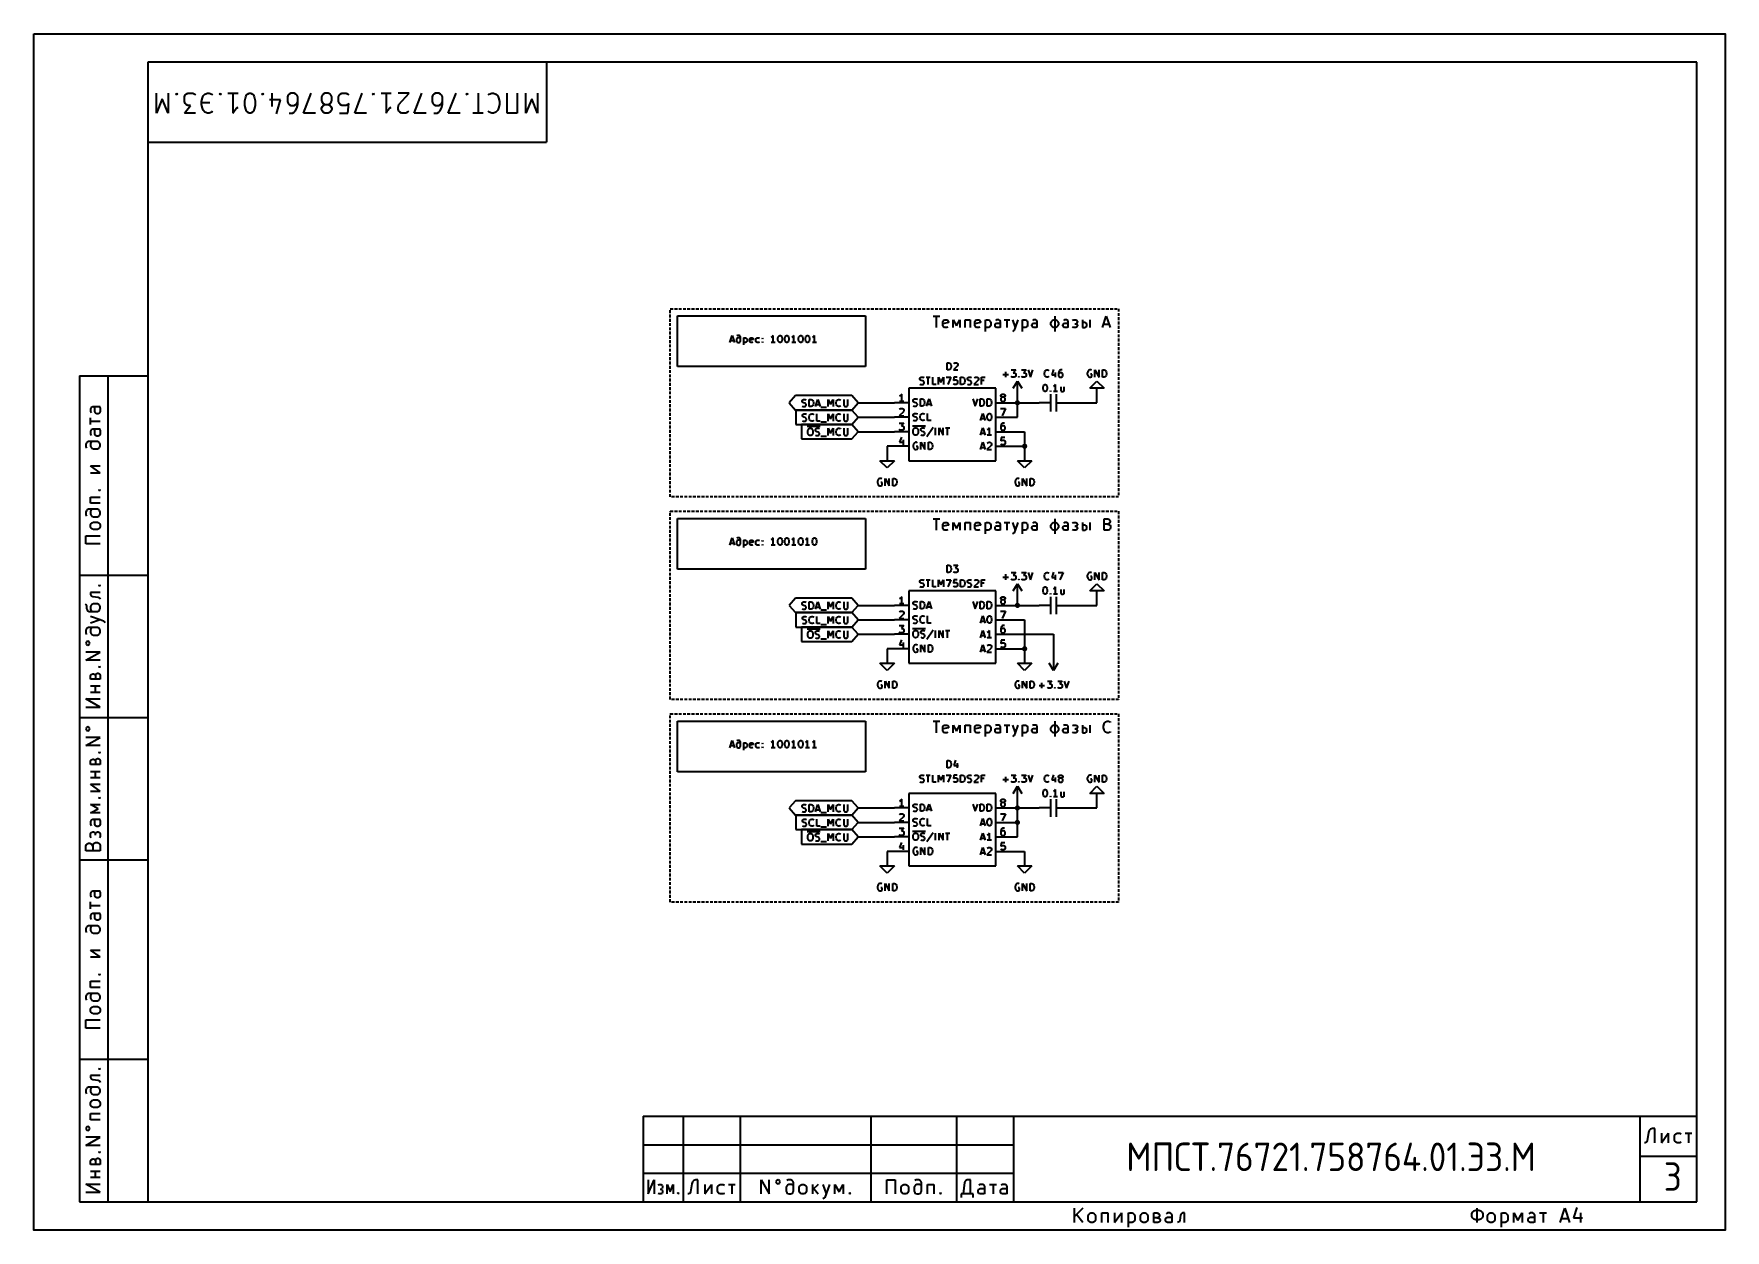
# Model space of a CAD drawing. Extents: x -8 to 289, y -13 to 197.
import ezdxf

# ---------------------------------------------------------------- set-up
doc = ezdxf.new("R2010")
doc.units = 0
doc.header["$MEASUREMENT"] = 0
doc.linetypes.add('DASHED', pattern=[0.75, 0.5, -0.25])
doc.layers.get('0').update_dxf_attribs({"linetype": 'CONTINUOUS'})
doc.layers.add('BLACK', color=7, linetype='CONTINUOUS')
doc.styles.add('СПДС', font='isocpeur.ttf', dxfattribs={"width": 0.9})

msp = doc.modelspace()

# ---------------------------------------------------------------- texts
at = {"insert": (194.18, 2.31), "char_height": 5, "width": 51.8745, "attachment_point": 1, "style": 'СПДС'}
msp.add_mtext('\\pxqc;МПСТ.76721.758764.01.Э3.М', dxfattribs=at)
at = {"insert": (278.53, -1.16), "char_height": 5, "attachment_point": 1, "style": 'СПДС'}
msp.add_mtext_dynamic_manual_height_columns('3', width=2.9304, gutter_width=1, heights=[0], dxfattribs=at)

# ---------------------------------------------------------------- linework, layer by layer
at = {"linetype": 'Continuous'}
msp.add_lwpolyline([(-7.68, 196.94), (289.32, 196.94), (289.32, -13.06), (-7.68, -13.06)], close=True, dxfattribs=at)
at = {"layer": 'BLACK', "linetype": 'Continuous'}
for p, q in [((284.32, 191.94), (12.31, 191.94)), ((12.31, 191.94), (12.31, -8.07)), ((82.32, 191.94), (82.32, 177.94)), ((284.32, -8.07), (284.32, 191.94)), ((13.84, 183.04), (13.84, 186.54)), ((14.88, 185.54), (13.84, 183.04)), ((15.93, 183.04), (14.88, 185.54)), ((15.93, 186.54), (15.93, 183.04)), ((17.27, 186.37), (17.42, 186.54)), ((17.42, 186.2), (17.27, 186.37)), ((17.42, 186.54), (17.57, 186.37)), ((17.42, 186.2), (17.42, 186.54)), ((17.57, 186.37), (17.42, 186.2)), ((18.77, 185.87), (18.92, 186.2)), ((18.77, 185.04), (18.77, 185.87)), ((18.92, 184.7), (18.77, 185.04)), ((18.77, 183.04), (19.82, 184.37)), ((18.92, 186.2), (19.07, 186.37)), ((19.07, 184.54), (18.92, 184.7)), ((19.07, 186.37), (19.37, 186.54)), ((19.37, 184.37), (19.07, 184.54)), ((19.37, 186.54), (20.26, 186.54)), ((19.82, 184.37), (19.37, 184.37)), ((20.26, 186.54), (20.56, 186.37)), ((20.56, 186.37), (20.71, 186.2)), ((21.76, 185.04), (21.91, 185.7)), ((21.76, 184.54), (21.76, 185.04)), ((21.76, 184.87), (23.25, 184.87)), ((21.91, 183.87), (21.76, 184.54)), ((21.91, 185.7), (22.06, 186.04)), ((22.06, 186.04), (22.36, 186.37)), ((22.36, 186.37), (22.8, 186.54)), ((22.8, 186.54), (23.1, 186.54)), ((23.1, 186.54), (23.55, 186.37)), ((23.55, 186.37), (23.7, 186.2)), ((24.9, 186.37), (25.05, 186.54)), ((25.05, 186.2), (24.9, 186.37)), ((25.05, 186.54), (25.2, 186.37)), ((25.05, 186.2), (25.05, 186.54)), ((25.2, 186.37), (25.05, 186.2)), ((26.39, 186.54), (28.18, 186.54)), ((27.29, 186.54), (27.29, 183.04)), ((29.38, 185.2), (29.53, 185.87)), ((29.38, 184.37), (29.38, 185.2)), ((29.53, 183.7), (29.38, 184.37)), ((29.53, 185.87), (29.68, 186.2)), ((29.68, 186.2), (29.83, 186.37)), ((29.83, 186.37), (30.13, 186.54)), ((30.13, 186.54), (30.43, 186.54)), ((30.43, 186.54), (30.73, 186.37)), ((30.73, 186.37), (30.87, 186.2)), ((30.87, 186.2), (31.02, 185.87)), ((31.02, 185.87), (31.17, 185.2)), ((31.17, 184.37), (31.02, 183.7)), ((31.17, 185.2), (31.17, 184.37)), ((32.37, 186.37), (32.52, 186.54)), ((32.52, 186.2), (32.37, 186.37)), ((32.52, 186.54), (32.67, 186.37)), ((32.52, 186.2), (32.52, 186.54)), ((32.67, 186.37), (32.52, 186.2)), ((35.66, 185.37), (33.71, 185.37)), ((34.16, 184.2), (34.16, 186.54)), ((34.91, 182.87), (35.66, 185.37)), ((37, 186.2), (36.85, 185.87)), ((36.85, 185.87), (36.85, 185.04)), ((36.85, 185.04), (37, 184.7)), ((37.15, 186.37), (37, 186.2)), ((37, 184.7), (37.15, 184.54)), ((37.45, 186.54), (37.15, 186.37)), ((37.15, 184.54), (37.45, 184.37)), ((38.05, 186.54), (37.45, 186.54)), ((37.45, 184.37), (38.05, 184.37)), ((38.35, 186.37), (38.05, 186.54)), ((38.05, 184.37), (38.35, 184.54)), ((38.5, 186.2), (38.35, 186.37)), ((38.35, 184.54), (38.5, 184.7)), ((38.65, 185.87), (38.5, 186.2)), ((38.5, 184.7), (38.65, 185.04)), ((38.5, 183.87), (38.65, 184.54)), ((38.65, 184.54), (38.65, 185.87)), ((39.69, 183.04), (41.04, 186.54)), ((42.98, 186.2), (42.83, 185.87)), ((42.83, 185.87), (42.83, 185.2)), ((42.83, 185.2), (42.98, 184.87)), ((42.83, 183.87), (42.98, 184.2)), ((43.13, 186.37), (42.98, 186.2)), ((42.98, 184.87), (43.13, 184.7)), ((42.98, 184.2), (43.13, 184.37)), ((43.43, 186.54), (43.13, 186.37)), ((43.13, 184.7), (43.43, 184.54)), ((43.13, 184.37), (43.43, 184.54)), ((44.03, 186.54), (43.43, 186.54)), ((43.43, 184.54), (44.03, 184.54)), ((44.33, 186.37), (44.03, 186.54)), ((44.03, 184.54), (44.33, 184.7)), ((44.03, 184.54), (44.33, 184.37)), ((44.48, 186.2), (44.33, 186.37)), ((44.33, 184.7), (44.48, 184.87)), ((44.33, 184.37), (44.48, 184.2)), ((44.62, 185.87), (44.48, 186.2)), ((44.48, 184.87), (44.62, 185.2)), ((44.48, 184.2), (44.62, 183.87)), ((44.62, 185.2), (44.62, 185.87)), ((45.82, 185.87), (45.97, 186.2)), ((45.82, 185.04), (45.82, 185.87)), ((45.97, 184.7), (45.82, 185.04)), ((45.97, 186.2), (46.12, 186.37)), ((46.12, 184.54), (45.97, 184.7)), ((46.12, 186.37), (46.42, 186.54)), ((46.42, 184.37), (46.12, 184.54)), ((46.42, 186.54), (47.17, 186.54)), ((47.17, 184.37), (46.42, 184.37)), ((47.17, 186.54), (47.46, 186.37)), ((47.46, 184.54), (47.17, 184.37)), ((47.46, 186.37), (47.61, 186.2)), ((47.46, 183.04), (47.61, 184.7)), ((47.61, 184.7), (47.46, 184.54)), ((48.66, 183.04), (50, 186.54)), ((51.8, 186.37), (51.95, 186.54)), ((51.95, 186.2), (51.8, 186.37)), ((51.95, 186.54), (52.1, 186.37)), ((51.95, 186.2), (51.95, 186.54)), ((52.1, 186.37), (51.95, 186.2)), ((53.29, 186.54), (55.09, 186.54)), ((54.19, 186.54), (54.19, 183.04)), ((58.23, 186.54), (56.28, 186.54)), ((56.28, 184.04), (56.43, 184.54)), ((56.43, 184.54), (58.23, 186.54)), ((59.12, 183.04), (60.47, 186.54)), ((62.41, 186.2), (62.26, 185.87)), ((62.26, 185.87), (62.26, 185.04)), ((62.26, 185.04), (62.41, 184.7)), ((62.56, 186.37), (62.41, 186.2)), ((62.41, 184.7), (62.56, 184.54)), ((62.86, 186.54), (62.56, 186.37)), ((62.56, 184.54), (62.86, 184.37)), ((63.46, 186.54), (62.86, 186.54)), ((62.86, 184.37), (63.46, 184.37)), ((63.75, 186.37), (63.46, 186.54)), ((63.46, 184.37), (63.75, 184.54)), ((63.9, 186.2), (63.75, 186.37)), ((63.75, 184.54), (63.9, 184.7)), ((64.05, 185.87), (63.9, 186.2)), ((63.9, 184.7), (64.05, 185.04)), ((63.9, 183.87), (64.05, 184.54)), ((64.05, 184.54), (64.05, 185.87)), ((65.1, 183.04), (66.45, 186.54)), ((68.24, 186.37), (68.39, 186.54)), ((68.39, 186.2), (68.24, 186.37)), ((68.39, 186.54), (68.54, 186.37)), ((68.39, 186.2), (68.39, 186.54)), ((68.54, 186.37), (68.39, 186.2)), ((70.33, 186.54), (70.33, 183.04)), ((72.12, 186.2), (72.27, 186.37)), ((72.27, 186.37), (72.72, 186.54)), ((72.72, 186.54), (73.02, 186.54)), ((73.02, 186.54), (73.47, 186.37)), ((73.47, 186.37), (73.77, 186.04)), ((73.77, 186.04), (73.92, 185.7)), ((73.92, 185.7), (74.07, 185.04)), ((74.07, 184.54), (73.92, 183.87)), ((74.07, 185.04), (74.07, 184.54)), ((75.41, 183.04), (75.41, 186.54)), ((77.21, 186.54), (77.21, 183.04)), ((78.7, 183.04), (78.7, 186.54)), ((79.75, 185.54), (78.7, 183.04)), ((80.79, 183.04), (79.75, 185.54)), ((80.79, 186.54), (80.79, 183.04)), ((20.71, 183.04), (18.77, 183.04)), ((22.06, 183.54), (21.91, 183.87)), ((22.36, 183.2), (22.06, 183.54)), ((22.8, 183.04), (22.36, 183.2)), ((23.1, 183.04), (22.8, 183.04)), ((23.55, 183.2), (23.1, 183.04)), ((23.7, 183.37), (23.55, 183.2)), ((27.29, 183.04), (27.59, 183.54)), ((27.59, 183.54), (27.89, 183.87)), ((27.89, 183.87), (28.18, 184.04)), ((29.68, 183.37), (29.53, 183.7)), ((29.83, 183.2), (29.68, 183.37)), ((30.13, 183.04), (29.83, 183.2)), ((30.43, 183.04), (30.13, 183.04)), ((30.73, 183.2), (30.43, 183.04)), ((30.87, 183.37), (30.73, 183.2)), ((31.02, 183.7), (30.87, 183.37)), ((37.15, 183.04), (37.75, 183.04)), ((37.75, 183.04), (38.05, 183.2)), ((38.05, 183.2), (38.2, 183.37)), ((38.2, 183.37), (38.5, 183.87)), ((41.79, 183.04), (39.69, 183.04)), ((42.83, 183.7), (42.83, 183.87)), ((42.98, 183.37), (42.83, 183.7)), ((43.13, 183.2), (42.98, 183.37)), ((43.43, 183.04), (43.13, 183.2)), ((44.03, 183.04), (43.43, 183.04)), ((44.33, 183.2), (44.03, 183.04)), ((44.48, 183.37), (44.33, 183.2)), ((44.62, 183.7), (44.48, 183.37)), ((44.62, 183.87), (44.62, 183.7)), ((45.97, 183.04), (47.46, 183.04)), ((50.75, 183.04), (48.66, 183.04)), ((54.19, 183.04), (54.49, 183.54)), ((54.49, 183.54), (54.79, 183.87)), ((54.79, 183.87), (55.09, 184.04)), ((56.28, 183.7), (56.28, 184.04)), ((56.43, 183.37), (56.28, 183.7)), ((56.58, 183.2), (56.43, 183.37)), ((56.88, 183.04), (56.58, 183.2)), ((57.63, 183.04), (56.88, 183.04)), ((57.93, 183.2), (57.63, 183.04)), ((58.08, 183.37), (57.93, 183.2)), ((61.21, 183.04), (59.12, 183.04)), ((62.56, 183.04), (63.16, 183.04)), ((63.16, 183.04), (63.46, 183.2)), ((63.46, 183.2), (63.61, 183.37)), ((63.61, 183.37), (63.9, 183.87)), ((67.19, 183.04), (65.1, 183.04)), ((71.23, 183.04), (69.43, 183.04)), ((72.27, 183.2), (72.12, 183.37)), ((72.72, 183.04), (72.27, 183.2)), ((73.02, 183.04), (72.72, 183.04)), ((73.47, 183.2), (73.02, 183.04)), ((73.77, 183.54), (73.47, 183.2)), ((73.92, 183.87), (73.77, 183.54)), ((77.21, 183.04), (75.41, 183.04)), ((12.31, 177.94), (82.32, 177.94)), ((105.34, 147.41), (138.36, 147.41)), ((105.34, 138.52), (105.34, 147.41)), ((138.36, 147.41), (138.36, 138.52)), ((150.25, 147.38), (151.39, 147.38)), ((150.82, 145.38), (150.82, 147.38)), ((151.96, 146.43), (152.06, 146.62)), ((151.96, 145.67), (151.96, 146.43)), ((152.92, 146.24), (151.96, 146.05)), ((152.06, 145.48), (151.96, 145.67)), ((152.06, 146.62), (152.25, 146.71)), ((152.25, 146.71), (152.63, 146.71)), ((152.63, 146.71), (152.82, 146.62)), ((152.82, 146.62), (152.92, 146.43)), ((152.92, 146.43), (152.92, 146.24)), ((153.77, 145.38), (153.77, 146.71)), ((153.77, 146.71), (154.34, 145.67)), ((154.34, 145.67), (154.92, 146.71)), ((154.92, 146.71), (154.92, 145.38)), ((155.87, 145.38), (155.87, 146.71)), ((155.87, 146.71), (156.72, 146.71)), ((156.72, 146.71), (156.72, 145.38)), ((157.58, 146.43), (157.68, 146.62)), ((157.58, 145.67), (157.58, 146.43)), ((158.53, 146.24), (157.58, 146.05)), ((157.68, 145.48), (157.58, 145.67)), ((157.68, 146.62), (157.87, 146.71)), ((157.87, 146.71), (158.25, 146.71)), ((158.25, 146.71), (158.44, 146.62)), ((158.44, 146.62), (158.53, 146.43)), ((158.53, 146.43), (158.53, 146.24)), ((159.39, 146.71), (159.39, 144.71)), ((159.39, 146.62), (159.58, 146.71)), ((159.58, 146.71), (159.96, 146.71)), ((159.96, 146.71), (160.15, 146.62)), ((160.15, 146.62), (160.25, 146.52)), ((160.25, 145.57), (160.15, 145.48)), ((160.25, 146.52), (160.34, 146.33)), ((160.34, 145.76), (160.25, 145.57)), ((160.34, 146.33), (160.34, 145.76)), ((161.11, 145.86), (161.2, 146.05)), ((161.11, 145.67), (161.11, 145.86)), ((161.2, 145.48), (161.11, 145.67)), ((161.39, 146.71), (161.2, 146.62)), ((161.2, 146.05), (161.39, 146.14)), ((161.77, 146.71), (161.39, 146.71)), ((161.39, 146.14), (161.87, 146.14)), ((161.96, 146.62), (161.77, 146.71)), ((161.87, 146.14), (162.06, 146.24)), ((162.06, 146.43), (161.96, 146.62)), ((162.06, 145.38), (162.06, 146.43)), ((162.72, 146.71), (163.68, 146.71)), ((163.2, 146.71), (163.2, 145.38)), ((164.15, 146.71), (164.63, 145.38)), ((165.11, 146.71), (164.63, 145.38)), ((165.87, 146.71), (165.87, 144.71)), ((165.87, 146.62), (166.06, 146.71)), ((166.06, 146.71), (166.44, 146.71)), ((166.44, 146.71), (166.63, 146.62)), ((166.63, 146.62), (166.72, 146.52)), ((166.72, 145.57), (166.63, 145.48)), ((166.72, 146.52), (166.82, 146.33)), ((166.82, 145.76), (166.72, 145.57)), ((166.82, 146.33), (166.82, 145.76)), ((167.58, 145.86), (167.68, 146.05)), ((167.58, 145.67), (167.58, 145.86)), ((167.68, 145.48), (167.58, 145.67)), ((167.87, 146.71), (167.68, 146.62)), ((167.68, 146.05), (167.87, 146.14)), ((168.25, 146.71), (167.87, 146.71)), ((167.87, 146.14), (168.34, 146.14)), ((168.44, 146.62), (168.25, 146.71)), ((168.34, 146.14), (168.53, 146.24)), ((168.53, 146.43), (168.44, 146.62)), ((168.53, 145.38), (168.53, 146.43)), ((170.92, 146.24), (171.01, 146.43)), ((170.92, 145.86), (170.92, 146.24)), ((171.01, 145.67), (170.92, 145.86)), ((171.01, 146.43), (171.2, 146.62)), ((171.2, 145.48), (171.01, 145.67)), ((171.2, 146.62), (171.39, 146.71)), ((171.39, 146.71), (171.77, 146.71)), ((171.58, 147.38), (171.58, 144.71)), ((171.77, 146.71), (171.96, 146.62)), ((171.96, 146.62), (172.15, 146.43)), ((172.15, 145.67), (171.96, 145.48)), ((172.15, 146.43), (172.25, 146.24)), ((172.25, 145.86), (172.15, 145.67)), ((172.25, 146.24), (172.25, 145.86)), ((173.01, 145.86), (173.11, 146.05)), ((173.01, 145.67), (173.01, 145.86)), ((173.11, 145.48), (173.01, 145.67)), ((173.3, 146.71), (173.11, 146.62)), ((173.11, 146.05), (173.3, 146.14)), ((173.68, 146.71), (173.3, 146.71)), ((173.3, 146.14), (173.77, 146.14)), ((173.87, 146.62), (173.68, 146.71)), ((173.77, 146.14), (173.96, 146.24)), ((173.96, 146.43), (173.87, 146.62)), ((173.96, 145.38), (173.96, 146.43)), ((174.72, 146.62), (174.91, 146.71)), ((174.91, 146.71), (175.3, 146.71)), ((175.11, 146.05), (175.3, 146.05)), ((175.3, 146.71), (175.49, 146.62)), ((175.49, 146.14), (175.3, 146.05)), ((175.3, 146.05), (175.49, 145.95)), ((175.49, 146.62), (175.58, 146.43)), ((175.58, 146.33), (175.49, 146.14)), ((175.49, 145.95), (175.58, 145.76)), ((175.58, 145.67), (175.49, 145.48)), ((175.58, 146.43), (175.58, 146.33)), ((175.58, 145.76), (175.58, 145.67)), ((176.44, 146.71), (176.44, 145.38)), ((176.91, 146.24), (176.44, 146.24)), ((177.11, 146.14), (176.91, 146.24)), ((177.2, 145.95), (177.11, 146.14)), ((177.11, 145.48), (177.2, 145.67)), ((177.2, 145.67), (177.2, 145.95)), ((177.77, 146.71), (177.77, 145.38)), ((179.96, 145.38), (180.63, 147.38)), ((180.15, 145.95), (181.11, 145.95)), ((180.63, 147.38), (181.3, 145.38)), ((114.52, 142.74), (114.95, 144.01)), ((114.64, 143.11), (115.25, 143.11)), ((114.95, 144.01), (115.37, 142.74)), ((115.79, 143.47), (115.73, 143.35)), ((115.73, 143.35), (115.73, 142.99)), ((115.73, 142.99), (115.79, 142.87)), ((115.91, 144.01), (115.79, 143.95)), ((115.85, 143.53), (115.79, 143.47)), ((115.79, 142.87), (115.85, 142.81)), ((115.97, 143.59), (115.85, 143.53)), ((115.85, 142.81), (115.97, 142.74)), ((116.16, 144.01), (115.91, 144.01)), ((116.22, 143.59), (115.97, 143.59)), ((115.97, 142.74), (116.16, 142.74)), ((116.28, 143.95), (116.16, 144.01)), ((116.16, 142.74), (116.28, 142.81)), ((116.34, 143.53), (116.22, 143.59)), ((116.34, 143.89), (116.28, 143.95)), ((116.28, 142.81), (116.34, 142.87)), ((116.4, 143.77), (116.34, 143.89)), ((116.4, 143.47), (116.34, 143.53)), ((116.34, 142.87), (116.4, 142.99)), ((116.4, 142.99), (116.4, 143.77)), ((116.94, 143.59), (116.94, 142.32)), ((116.94, 143.53), (117.06, 143.59)), ((117.06, 142.74), (116.94, 142.81)), ((117.06, 143.59), (117.3, 143.59)), ((117.3, 142.74), (117.06, 142.74)), ((117.3, 143.59), (117.43, 143.53)), ((117.43, 142.81), (117.3, 142.74)), ((117.43, 143.53), (117.49, 143.47)), ((117.49, 142.87), (117.43, 142.81)), ((117.49, 143.47), (117.55, 143.35)), ((117.55, 142.99), (117.49, 142.87)), ((117.55, 143.35), (117.55, 142.99)), ((118.03, 143.41), (118.09, 143.53)), ((118.03, 142.93), (118.03, 143.41)), ((118.64, 143.29), (118.03, 143.17)), ((118.09, 142.81), (118.03, 142.93)), ((118.09, 143.53), (118.21, 143.59)), ((118.21, 142.74), (118.09, 142.81)), ((118.21, 143.59), (118.45, 143.59)), ((118.45, 142.74), (118.21, 142.74)), ((118.45, 143.59), (118.57, 143.53)), ((118.57, 142.81), (118.45, 142.74)), ((118.57, 143.53), (118.64, 143.41)), ((118.64, 143.41), (118.64, 143.29)), ((119.12, 143.35), (119.18, 143.47)), ((119.12, 142.99), (119.12, 143.35)), ((119.18, 142.87), (119.12, 142.99)), ((119.18, 143.47), (119.24, 143.53)), ((119.24, 142.81), (119.18, 142.87)), ((119.24, 143.53), (119.36, 143.59)), ((119.36, 142.74), (119.24, 142.81)), ((119.36, 143.59), (119.6, 143.59)), ((119.6, 142.74), (119.36, 142.74)), ((119.6, 143.59), (119.72, 143.53)), ((119.72, 142.81), (119.6, 142.74)), ((120.21, 143.47), (120.27, 143.53)), ((120.27, 143.41), (120.21, 143.47)), ((120.21, 142.81), (120.27, 142.87)), ((120.27, 142.74), (120.21, 142.81)), ((120.27, 143.53), (120.33, 143.47)), ((120.27, 143.53), (120.27, 143.41)), ((120.33, 143.47), (120.27, 143.41)), ((120.27, 142.87), (120.33, 142.81)), ((120.27, 142.87), (120.27, 142.74)), ((120.33, 142.81), (120.27, 142.74)), ((121.9, 143.71), (121.78, 143.65)), ((122.51, 142.74), (121.78, 142.74)), ((122.02, 143.83), (121.9, 143.71)), ((122.14, 144.01), (122.02, 143.83)), ((122.14, 142.74), (122.14, 144.01)), ((122.99, 143.53), (123.05, 143.77)), ((122.99, 143.23), (122.99, 143.53)), ((123.05, 142.99), (122.99, 143.23)), ((123.05, 143.77), (123.11, 143.89)), ((123.11, 142.87), (123.05, 142.99)), ((123.11, 143.89), (123.17, 143.95)), ((123.17, 142.81), (123.11, 142.87)), ((123.17, 143.95), (123.29, 144.01)), ((123.29, 142.74), (123.17, 142.81)), ((123.29, 144.01), (123.41, 144.01)), ((123.41, 142.74), (123.29, 142.74)), ((123.41, 144.01), (123.53, 143.95)), ((123.53, 142.81), (123.41, 142.74)), ((123.53, 143.95), (123.59, 143.89)), ((123.59, 142.87), (123.53, 142.81)), ((123.59, 143.89), (123.65, 143.77)), ((123.65, 142.99), (123.59, 142.87)), ((123.65, 143.77), (123.72, 143.53)), ((123.72, 143.23), (123.65, 142.99)), ((123.72, 143.53), (123.72, 143.23)), ((124.2, 143.53), (124.26, 143.77)), ((124.2, 143.23), (124.2, 143.53)), ((124.26, 142.99), (124.2, 143.23)), ((124.26, 143.77), (124.32, 143.89)), ((124.32, 142.87), (124.26, 142.99)), ((124.32, 143.89), (124.38, 143.95)), ((124.38, 142.81), (124.32, 142.87)), ((124.38, 143.95), (124.5, 144.01)), ((124.5, 142.74), (124.38, 142.81)), ((124.5, 144.01), (124.62, 144.01)), ((124.62, 142.74), (124.5, 142.74)), ((124.62, 144.01), (124.74, 143.95)), ((124.74, 142.81), (124.62, 142.74)), ((124.74, 143.95), (124.8, 143.89)), ((124.8, 142.87), (124.74, 142.81)), ((124.8, 143.89), (124.86, 143.77)), ((124.86, 142.99), (124.8, 142.87)), ((124.86, 143.77), (124.92, 143.53)), ((124.92, 143.23), (124.86, 142.99)), ((124.92, 143.53), (124.92, 143.23)), ((125.53, 143.71), (125.41, 143.65)), ((126.13, 142.74), (125.41, 142.74)), ((125.65, 143.83), (125.53, 143.71)), ((125.77, 144.01), (125.65, 143.83)), ((125.77, 142.74), (125.77, 144.01)), ((126.62, 143.53), (126.68, 143.77)), ((126.62, 143.23), (126.62, 143.53)), ((126.68, 142.99), (126.62, 143.23)), ((126.68, 143.77), (126.74, 143.89)), ((126.74, 142.87), (126.68, 142.99)), ((126.74, 143.89), (126.8, 143.95)), ((126.8, 142.81), (126.74, 142.87)), ((126.8, 143.95), (126.92, 144.01)), ((126.92, 142.74), (126.8, 142.81)), ((126.92, 144.01), (127.04, 144.01)), ((127.04, 142.74), (126.92, 142.74)), ((127.04, 144.01), (127.16, 143.95)), ((127.16, 142.81), (127.04, 142.74)), ((127.16, 143.95), (127.22, 143.89)), ((127.22, 142.87), (127.16, 142.81)), ((127.22, 143.89), (127.28, 143.77)), ((127.28, 142.99), (127.22, 142.87)), ((127.28, 143.77), (127.34, 143.53)), ((127.34, 143.23), (127.28, 142.99)), ((127.34, 143.53), (127.34, 143.23)), ((127.83, 143.53), (127.89, 143.77)), ((127.83, 143.23), (127.83, 143.53)), ((127.89, 142.99), (127.83, 143.23)), ((127.89, 143.77), (127.95, 143.89)), ((127.95, 142.87), (127.89, 142.99)), ((127.95, 143.89), (128.01, 143.95)), ((128.01, 142.81), (127.95, 142.87)), ((128.01, 143.95), (128.13, 144.01)), ((128.13, 142.74), (128.01, 142.81)), ((128.13, 144.01), (128.25, 144.01)), ((128.25, 142.74), (128.13, 142.74)), ((128.25, 144.01), (128.37, 143.95)), ((128.37, 142.81), (128.25, 142.74)), ((128.37, 143.95), (128.43, 143.89)), ((128.43, 142.87), (128.37, 142.81)), ((128.43, 143.89), (128.49, 143.77)), ((128.49, 142.99), (128.43, 142.87)), ((128.49, 143.77), (128.55, 143.53)), ((128.55, 143.23), (128.49, 142.99)), ((128.55, 143.53), (128.55, 143.23)), ((129.16, 143.71), (129.04, 143.65)), ((129.76, 142.74), (129.04, 142.74)), ((129.28, 143.83), (129.16, 143.71)), ((129.4, 144.01), (129.28, 143.83)), ((129.4, 142.74), (129.4, 144.01)), ((152.25, 145.38), (152.06, 145.48)), ((152.63, 145.38), (152.25, 145.38)), ((152.82, 145.48), (152.63, 145.38)), ((157.87, 145.38), (157.68, 145.48)), ((158.25, 145.38), (157.87, 145.38)), ((158.44, 145.48), (158.25, 145.38)), ((159.58, 145.38), (159.39, 145.48)), ((159.96, 145.38), (159.58, 145.38)), ((160.15, 145.48), (159.96, 145.38)), ((161.39, 145.38), (161.2, 145.48)), ((161.87, 145.38), (161.39, 145.38)), ((162.06, 145.48), (161.87, 145.38)), ((164.34, 144.81), (164.15, 144.71)), ((164.44, 144.91), (164.34, 144.81)), ((164.63, 145.38), (164.44, 144.91)), ((166.06, 145.38), (165.87, 145.48)), ((166.44, 145.38), (166.06, 145.38)), ((166.63, 145.48), (166.44, 145.38)), ((167.87, 145.38), (167.68, 145.48)), ((168.34, 145.38), (167.87, 145.38)), ((168.53, 145.48), (168.34, 145.38)), ((171.39, 145.38), (171.2, 145.48)), ((171.77, 145.38), (171.39, 145.38)), ((171.96, 145.48), (171.77, 145.38)), ((173.3, 145.38), (173.11, 145.48)), ((173.77, 145.38), (173.3, 145.38)), ((173.96, 145.48), (173.77, 145.38)), ((174.91, 145.38), (174.72, 145.48)), ((175.3, 145.38), (174.91, 145.38)), ((175.49, 145.48), (175.3, 145.38)), ((176.44, 145.38), (176.91, 145.38)), ((176.91, 145.38), (177.11, 145.48)), ((0.31, 136.93), (12.31, 136.93)), ((0.31, 136.93), (0.31, -8.07)), ((5.31, 136.93), (5.31, -8.07)), ((138.36, 138.52), (105.34, 138.52)), ((148.04, 136.61), (148.16, 136.67)), ((148.04, 136.61), (148.16, 136.67)), ((148.16, 136.67), (148.46, 136.67)), ((148.16, 136.67), (148.46, 136.67)), ((148.46, 136.67), (148.65, 136.61)), ((148.46, 136.67), (148.65, 136.61)), ((149.01, 136.67), (149.73, 136.67)), ((149.01, 136.67), (149.73, 136.67)), ((149.37, 135.4), (149.37, 136.67)), ((149.37, 135.4), (149.37, 136.67)), ((150.16, 135.4), (150.16, 136.67)), ((150.16, 135.4), (150.16, 136.67)), ((151.19, 135.4), (151.19, 136.67)), ((151.19, 136.67), (151.61, 135.76)), ((151.19, 135.4), (151.19, 136.67)), ((151.19, 136.67), (151.61, 135.76)), ((151.61, 135.76), (152.03, 136.67)), ((151.61, 135.76), (152.03, 136.67)), ((152.03, 136.67), (152.03, 135.4)), ((152.03, 136.67), (152.03, 135.4)), ((152.52, 136.67), (153.36, 136.67)), ((152.52, 136.67), (153.36, 136.67)), ((152.67, 137.94), (152.67, 139.21)), ((152.67, 139.21), (152.97, 139.21)), ((152.67, 137.94), (152.67, 139.21)), ((152.67, 139.21), (152.97, 139.21)), ((152.97, 137.94), (152.67, 137.94)), ((152.97, 137.94), (152.67, 137.94)), ((153.36, 136.67), (152.82, 135.4)), ((153.36, 136.67), (152.82, 135.4)), ((152.97, 139.21), (153.15, 139.15)), ((152.97, 139.21), (153.15, 139.15)), ((153.15, 138), (152.97, 137.94)), ((153.15, 138), (152.97, 137.94)), ((153.15, 139.15), (153.27, 139.03)), ((153.15, 139.15), (153.27, 139.03)), ((153.27, 138.12), (153.15, 138)), ((153.27, 138.12), (153.15, 138)), ((153.27, 139.03), (153.33, 138.9)), ((153.27, 139.03), (153.33, 138.9)), ((153.33, 138.24), (153.27, 138.12)), ((153.33, 138.24), (153.27, 138.12)), ((153.33, 138.9), (153.39, 138.66)), ((153.33, 138.9), (153.39, 138.66)), ((153.39, 138.48), (153.33, 138.24)), ((153.39, 138.48), (153.33, 138.24)), ((153.39, 138.66), (153.39, 138.48)), ((153.39, 138.66), (153.39, 138.48)), ((153.85, 136.67), (153.79, 136.06)), ((153.85, 136.67), (153.79, 136.06)), ((154.54, 138.66), (153.82, 137.94)), ((154.54, 138.66), (153.82, 137.94)), ((153.82, 137.94), (154.6, 137.94)), ((153.82, 137.94), (154.6, 137.94)), ((154.45, 136.67), (153.85, 136.67)), ((154.45, 136.67), (153.85, 136.67)), ((153.88, 139.09), (153.94, 139.15)), ((153.88, 139.09), (153.94, 139.15)), ((153.94, 139.15), (154.06, 139.21)), ((153.94, 139.15), (154.06, 139.21)), ((154.06, 139.21), (154.36, 139.21)), ((154.06, 139.21), (154.36, 139.21)), ((154.36, 139.21), (154.48, 139.15)), ((154.36, 139.21), (154.48, 139.15)), ((154.48, 139.15), (154.54, 139.09)), ((154.48, 139.15), (154.54, 139.09)), ((154.54, 139.09), (154.6, 138.96)), ((154.54, 139.09), (154.6, 138.96)), ((154.6, 138.84), (154.54, 138.66)), ((154.6, 138.84), (154.54, 138.66)), ((154.6, 138.96), (154.6, 138.84)), ((154.6, 138.96), (154.6, 138.84)), ((155.06, 135.4), (155.06, 136.67)), ((155.06, 136.67), (155.36, 136.67)), ((155.06, 135.4), (155.06, 136.67)), ((155.06, 136.67), (155.36, 136.67)), ((155.36, 136.67), (155.54, 136.61)), ((155.36, 136.67), (155.54, 136.61)), ((156.39, 136.61), (156.51, 136.67)), ((156.39, 136.61), (156.51, 136.67)), ((156.51, 136.67), (156.81, 136.67)), ((156.51, 136.67), (156.81, 136.67)), ((156.81, 136.67), (156.99, 136.61)), ((156.81, 136.67), (156.99, 136.61)), ((157.54, 136.61), (157.66, 136.67)), ((157.54, 136.61), (157.66, 136.67)), ((157.66, 136.67), (157.96, 136.67)), ((157.66, 136.67), (157.96, 136.67)), ((157.96, 136.67), (158.08, 136.61)), ((157.96, 136.67), (158.08, 136.61)), ((158.75, 135.4), (158.75, 136.67)), ((158.75, 136.67), (159.35, 136.67)), ((158.75, 135.4), (158.75, 136.67)), ((158.75, 136.67), (159.35, 136.67)), ((162.49, 137.15), (163.46, 137.15)), ((162.49, 137.15), (163.46, 137.15)), ((162.98, 136.67), (162.98, 137.63)), ((162.98, 136.67), (162.98, 137.63)), ((163.95, 137.94), (164.73, 137.94)), ((163.95, 137.94), (164.73, 137.94)), ((164.01, 136.73), (163.95, 136.79)), ((164.01, 136.73), (163.95, 136.79)), ((164.13, 136.67), (164.01, 136.73)), ((164.13, 136.67), (164.01, 136.73)), ((164.49, 136.67), (164.13, 136.67)), ((164.49, 136.67), (164.13, 136.67)), ((164.73, 137.94), (164.31, 137.45)), ((164.73, 137.94), (164.31, 137.45)), ((164.31, 137.45), (164.49, 137.45)), ((164.31, 137.45), (164.49, 137.45)), ((164.49, 137.45), (164.61, 137.39)), ((164.49, 137.45), (164.61, 137.39)), ((164.61, 136.73), (164.49, 136.67)), ((164.61, 136.73), (164.49, 136.67)), ((164.61, 137.39), (164.67, 137.33)), ((164.61, 137.39), (164.67, 137.33)), ((164.67, 136.79), (164.61, 136.73)), ((164.67, 136.79), (164.61, 136.73)), ((164.67, 137.33), (164.73, 137.21)), ((164.67, 137.33), (164.73, 137.21)), ((164.73, 136.91), (164.67, 136.79)), ((164.73, 136.91), (164.67, 136.79)), ((164.73, 137.21), (164.73, 136.91)), ((164.73, 137.21), (164.73, 136.91)), ((165.22, 136.73), (165.28, 136.79)), ((165.22, 136.73), (165.28, 136.79)), ((165.28, 136.67), (165.22, 136.73)), ((165.28, 136.67), (165.22, 136.73)), ((165.28, 136.79), (165.34, 136.73)), ((165.28, 136.79), (165.28, 136.67)), ((165.28, 136.79), (165.34, 136.73)), ((165.28, 136.79), (165.28, 136.67)), ((165.34, 136.73), (165.28, 136.67)), ((165.34, 136.73), (165.28, 136.67)), ((165.76, 137.94), (166.55, 137.94)), ((165.76, 137.94), (166.55, 137.94)), ((165.82, 136.73), (165.76, 136.79)), ((165.82, 136.73), (165.76, 136.79)), ((165.94, 136.67), (165.82, 136.73)), ((165.94, 136.67), (165.82, 136.73)), ((166.3, 136.67), (165.94, 136.67)), ((166.3, 136.67), (165.94, 136.67)), ((166.55, 137.94), (166.12, 137.45)), ((166.55, 137.94), (166.12, 137.45)), ((166.12, 137.45), (166.3, 137.45)), ((166.12, 137.45), (166.3, 137.45)), ((166.3, 137.45), (166.43, 137.39)), ((166.3, 137.45), (166.43, 137.39)), ((166.43, 136.73), (166.3, 136.67)), ((166.43, 136.73), (166.3, 136.67)), ((166.43, 137.39), (166.49, 137.33)), ((166.43, 137.39), (166.49, 137.33)), ((166.49, 136.79), (166.43, 136.73)), ((166.49, 136.79), (166.43, 136.73)), ((166.49, 137.33), (166.55, 137.21)), ((166.49, 137.33), (166.55, 137.21)), ((166.55, 136.91), (166.49, 136.79)), ((166.55, 136.91), (166.49, 136.79)), ((166.55, 137.21), (166.55, 136.91)), ((166.55, 137.21), (166.55, 136.91)), ((166.91, 137.94), (167.33, 136.67)), ((166.91, 137.94), (167.33, 136.67)), ((167.33, 136.67), (167.76, 137.94)), ((167.33, 136.67), (167.76, 137.94)), ((169.79, 137.39), (169.85, 137.63)), ((169.79, 137.21), (169.79, 137.39)), ((169.85, 136.97), (169.79, 137.21)), ((169.85, 137.63), (169.91, 137.76)), ((169.91, 136.85), (169.85, 136.97)), ((169.91, 137.76), (170.03, 137.88)), ((170.03, 136.73), (169.91, 136.85)), ((170.03, 137.88), (170.21, 137.94)), ((170.21, 136.67), (170.03, 136.73)), ((170.21, 137.94), (170.33, 137.94)), ((170.33, 136.67), (170.21, 136.67)), ((170.33, 137.94), (170.51, 137.88)), ((170.51, 136.73), (170.33, 136.67)), ((170.51, 137.88), (170.57, 137.82)), ((170.57, 136.79), (170.51, 136.73)), ((171.36, 138), (171.06, 137.09)), ((171.06, 137.09), (171.84, 137.09)), ((171.66, 137.51), (171.66, 136.67)), ((172.33, 137.63), (172.27, 137.39)), ((172.27, 137.39), (172.27, 136.91)), ((172.33, 137.33), (172.27, 137.21)), ((172.27, 136.91), (172.33, 136.79)), ((172.45, 137.82), (172.33, 137.63)), ((172.39, 137.39), (172.33, 137.33)), ((172.33, 136.79), (172.39, 136.73)), ((172.51, 137.45), (172.39, 137.39)), ((172.39, 136.73), (172.51, 136.67)), ((172.51, 137.88), (172.45, 137.82)), ((172.63, 137.94), (172.51, 137.88)), ((172.75, 137.45), (172.51, 137.45)), ((172.51, 136.67), (172.75, 136.67)), ((172.87, 137.94), (172.63, 137.94)), ((172.87, 137.39), (172.75, 137.45)), ((172.75, 136.67), (172.87, 136.73)), ((172.93, 137.33), (172.87, 137.39)), ((172.87, 136.73), (172.93, 136.79)), ((172.99, 137.21), (172.93, 137.33)), ((172.93, 136.79), (172.99, 136.91)), ((172.99, 136.91), (172.99, 137.21)), ((177.37, 137.63), (177.31, 137.39)), ((177.31, 137.39), (177.31, 137.21)), ((177.31, 137.21), (177.37, 136.97)), ((177.43, 137.76), (177.37, 137.63)), ((177.37, 136.97), (177.43, 136.85)), ((177.55, 137.88), (177.43, 137.76)), ((177.43, 136.85), (177.55, 136.73)), ((177.73, 137.94), (177.55, 137.88)), ((177.55, 136.73), (177.73, 136.67)), ((177.92, 137.94), (177.73, 137.94)), ((177.73, 136.67), (177.86, 136.67)), ((178.1, 137.21), (177.86, 137.21)), ((177.86, 136.67), (178.04, 136.73)), ((178.04, 137.88), (177.92, 137.94)), ((178.04, 136.73), (178.1, 136.79)), ((178.1, 136.79), (178.1, 137.21)), ((178.64, 136.67), (178.64, 137.94)), ((178.64, 137.94), (179.37, 136.67)), ((179.37, 136.67), (179.37, 137.94)), ((179.97, 136.67), (179.97, 137.94)), ((179.97, 137.94), (180.27, 137.94)), ((180.27, 136.67), (179.97, 136.67)), ((180.27, 137.94), (180.46, 137.88)), ((180.46, 136.73), (180.27, 136.67)), ((180.46, 137.88), (180.58, 137.76)), ((180.58, 136.85), (180.46, 136.73)), ((180.58, 137.76), (180.64, 137.63)), ((180.64, 136.97), (180.58, 136.85)), ((180.64, 137.63), (180.7, 137.39)), ((180.7, 137.21), (180.64, 136.97)), ((180.7, 137.39), (180.7, 137.21)), ((144.71, 133.69), (144.59, 133.51)), ((144.71, 133.69), (144.59, 133.51)), ((144.71, 132.42), (144.71, 133.69)), ((144.71, 132.42), (144.71, 133.69)), ((145.98, 134.71), (145.98, 122.01)), ((161.22, 134.71), (145.98, 134.71)), ((147.92, 136.42), (147.98, 136.55)), ((147.92, 136.42), (147.98, 136.55)), ((147.92, 136.3), (147.92, 136.42)), ((147.92, 136.3), (147.92, 136.42)), ((147.98, 136.18), (147.92, 136.3)), ((147.98, 136.18), (147.92, 136.3)), ((147.92, 135.46), (148.1, 135.4)), ((147.92, 135.46), (148.1, 135.4)), ((147.98, 136.55), (148.04, 136.61)), ((147.98, 136.55), (148.04, 136.61)), ((148.04, 136.12), (147.98, 136.18)), ((148.04, 136.12), (147.98, 136.18)), ((148.16, 136.06), (148.04, 136.12)), ((148.16, 136.06), (148.04, 136.12)), ((148.1, 135.4), (148.4, 135.4)), ((148.1, 135.4), (148.4, 135.4)), ((148.4, 136), (148.16, 136.06)), ((148.4, 136), (148.16, 136.06)), ((148.52, 135.94), (148.4, 136)), ((148.52, 135.94), (148.4, 136)), ((148.4, 135.4), (148.52, 135.46)), ((148.4, 135.4), (148.52, 135.46)), ((148.59, 135.88), (148.52, 135.94)), ((148.59, 135.88), (148.52, 135.94)), ((148.52, 135.46), (148.59, 135.52)), ((148.52, 135.46), (148.59, 135.52)), ((148.65, 135.76), (148.59, 135.88)), ((148.65, 135.76), (148.59, 135.88)), ((148.59, 135.52), (148.65, 135.64)), ((148.59, 135.52), (148.65, 135.64)), ((148.65, 135.64), (148.65, 135.76)), ((148.65, 135.64), (148.65, 135.76)), ((150.76, 135.4), (150.16, 135.4)), ((150.76, 135.4), (150.16, 135.4)), ((153.79, 136.06), (153.85, 136.12)), ((153.79, 136.06), (153.85, 136.12)), ((153.85, 135.46), (153.79, 135.52)), ((153.85, 135.46), (153.79, 135.52)), ((153.85, 136.12), (153.97, 136.18)), ((153.85, 136.12), (153.97, 136.18)), ((153.97, 135.4), (153.85, 135.46)), ((153.97, 135.4), (153.85, 135.46)), ((153.97, 136.18), (154.27, 136.18)), ((153.97, 136.18), (154.27, 136.18)), ((154.27, 135.4), (153.97, 135.4)), ((154.27, 135.4), (153.97, 135.4)), ((154.27, 136.18), (154.39, 136.12)), ((154.27, 136.18), (154.39, 136.12)), ((154.39, 135.46), (154.27, 135.4)), ((154.39, 135.46), (154.27, 135.4)), ((154.39, 136.12), (154.45, 136.06)), ((154.39, 136.12), (154.45, 136.06)), ((154.45, 135.52), (154.39, 135.46)), ((154.45, 135.52), (154.39, 135.46)), ((154.45, 136.06), (154.51, 135.94)), ((154.45, 136.06), (154.51, 135.94)), ((154.51, 135.64), (154.45, 135.52)), ((154.51, 135.64), (154.45, 135.52)), ((154.51, 135.94), (154.51, 135.64)), ((154.51, 135.94), (154.51, 135.64)), ((155.36, 135.4), (155.06, 135.4)), ((155.36, 135.4), (155.06, 135.4)), ((155.54, 135.46), (155.36, 135.4)), ((155.54, 135.46), (155.36, 135.4)), ((155.54, 136.61), (155.66, 136.49)), ((155.54, 136.61), (155.66, 136.49)), ((155.66, 135.58), (155.54, 135.46)), ((155.66, 135.58), (155.54, 135.46)), ((155.66, 136.49), (155.72, 136.36)), ((155.66, 136.49), (155.72, 136.36)), ((155.72, 135.7), (155.66, 135.58)), ((155.72, 135.7), (155.66, 135.58)), ((155.72, 136.36), (155.78, 136.12)), ((155.72, 136.36), (155.78, 136.12)), ((155.78, 135.94), (155.72, 135.7)), ((155.78, 135.94), (155.72, 135.7)), ((155.78, 136.12), (155.78, 135.94)), ((155.78, 136.12), (155.78, 135.94)), ((156.27, 136.42), (156.33, 136.55)), ((156.27, 136.42), (156.33, 136.55)), ((156.27, 136.3), (156.27, 136.42)), ((156.27, 136.3), (156.27, 136.42)), ((156.33, 136.18), (156.27, 136.3)), ((156.33, 136.18), (156.27, 136.3)), ((156.27, 135.46), (156.45, 135.4)), ((156.27, 135.46), (156.45, 135.4)), ((156.33, 136.55), (156.39, 136.61)), ((156.33, 136.55), (156.39, 136.61)), ((156.39, 136.12), (156.33, 136.18)), ((156.39, 136.12), (156.33, 136.18)), ((156.51, 136.06), (156.39, 136.12)), ((156.51, 136.06), (156.39, 136.12)), ((156.45, 135.4), (156.75, 135.4)), ((156.45, 135.4), (156.75, 135.4)), ((156.75, 136), (156.51, 136.06)), ((156.75, 136), (156.51, 136.06)), ((156.87, 135.94), (156.75, 136)), ((156.87, 135.94), (156.75, 136)), ((156.75, 135.4), (156.87, 135.46)), ((156.75, 135.4), (156.87, 135.46)), ((156.93, 135.88), (156.87, 135.94)), ((156.93, 135.88), (156.87, 135.94)), ((156.87, 135.46), (156.93, 135.52)), ((156.87, 135.46), (156.93, 135.52)), ((156.99, 135.76), (156.93, 135.88)), ((156.99, 135.76), (156.93, 135.88)), ((156.93, 135.52), (156.99, 135.64)), ((156.93, 135.52), (156.99, 135.64)), ((156.99, 135.64), (156.99, 135.76)), ((156.99, 135.64), (156.99, 135.76)), ((158.14, 136.12), (157.41, 135.4)), ((158.14, 136.12), (157.41, 135.4)), ((157.41, 135.4), (158.2, 135.4)), ((157.41, 135.4), (158.2, 135.4)), ((157.48, 136.55), (157.54, 136.61)), ((157.48, 136.55), (157.54, 136.61)), ((158.08, 136.61), (158.14, 136.55)), ((158.08, 136.61), (158.14, 136.55)), ((158.14, 136.55), (158.2, 136.42)), ((158.14, 136.55), (158.2, 136.42)), ((158.2, 136.3), (158.14, 136.12)), ((158.2, 136.3), (158.14, 136.12)), ((158.2, 136.42), (158.2, 136.3)), ((158.2, 136.42), (158.2, 136.3)), ((159.17, 136.06), (158.75, 136.06)), ((159.17, 136.06), (158.75, 136.06)), ((161.22, 122.01), (161.22, 134.71)), ((162.25, 133.63), (162.37, 133.69)), ((162.25, 133.63), (162.37, 133.69)), ((162.37, 133.69), (162.62, 133.69)), ((162.37, 133.69), (162.62, 133.69)), ((162.62, 133.69), (162.74, 133.63)), ((162.62, 133.69), (162.74, 133.63)), ((164.27, 134.71), (165.03, 135.98)), ((165.03, 133.44), (165.03, 135.98)), ((165.03, 135.98), (165.8, 134.71)), ((169.55, 134.91), (169.61, 135.15)), ((169.55, 134.61), (169.55, 134.91)), ((169.61, 134.37), (169.55, 134.61)), ((169.61, 135.15), (169.67, 135.28)), ((169.67, 134.25), (169.61, 134.37)), ((169.67, 135.28), (169.73, 135.34)), ((169.73, 134.19), (169.67, 134.25)), ((169.73, 135.34), (169.85, 135.4)), ((169.85, 134.13), (169.73, 134.19)), ((169.85, 135.4), (169.97, 135.4)), ((169.97, 134.13), (169.85, 134.13)), ((169.97, 135.4), (170.09, 135.34)), ((170.09, 134.19), (169.97, 134.13)), ((170.09, 135.34), (170.15, 135.28)), ((170.15, 134.25), (170.09, 134.19)), ((170.15, 135.28), (170.21, 135.15)), ((170.21, 134.37), (170.15, 134.25)), ((170.21, 135.15), (170.27, 134.91)), ((170.27, 134.61), (170.21, 134.37)), ((170.27, 134.91), (170.27, 134.61)), ((170.76, 134.19), (170.82, 134.25)), ((170.82, 134.13), (170.76, 134.19)), ((170.82, 134.25), (170.88, 134.19)), ((170.82, 134.25), (170.82, 134.13)), ((170.88, 134.19), (170.82, 134.13)), ((170.88, 130.64), (170.88, 133.69)), ((171.48, 135.09), (171.36, 135.03)), ((172.09, 134.13), (171.36, 134.13)), ((171.6, 135.22), (171.48, 135.09)), ((171.72, 135.4), (171.6, 135.22)), ((171.72, 134.13), (171.72, 135.4)), ((171.89, 130.64), (171.89, 133.69)), ((172.63, 134.97), (172.63, 134.31)), ((172.63, 134.31), (172.69, 134.19)), ((172.69, 134.19), (172.81, 134.13)), ((172.81, 134.13), (172.99, 134.13)), ((172.99, 134.13), (173.11, 134.19)), ((173.11, 134.19), (173.18, 134.25)), ((173.18, 134.97), (173.18, 134.13)), ((177.73, 134.71), (179, 135.98)), ((179, 134.71), (177.73, 134.71)), ((179, 135.98), (180.27, 134.71)), ((179, 133.44), (179, 134.71)), ((180.27, 134.71), (179, 134.71)), ((2.41, 131.33), (2.29, 131.1)), ((2.29, 131.1), (2.29, 130.62)), ((2.65, 131.45), (2.41, 131.33)), ((3.96, 131.45), (2.65, 131.45)), ((3.01, 131.21), (2.89, 131.45)), ((3.01, 130.62), (3.01, 131.21)), ((3.84, 131.45), (3.96, 131.21)), ((3.96, 131.21), (3.96, 130.62)), ((126.06, 133.44), (124.95, 132.17)), ((124.95, 132.17), (126.06, 130.9)), ((135.98, 133.44), (126.06, 133.44)), ((126.06, 130.9), (135.98, 130.9)), ((135.98, 130.9), (126.12, 130.9)), ((126.12, 130.9), (126.12, 129.63)), ((127.22, 132.52), (127.28, 132.65)), ((127.22, 132.4), (127.22, 132.52)), ((127.28, 132.28), (127.22, 132.4)), ((127.22, 131.56), (127.4, 131.5)), ((127.28, 132.65), (127.34, 132.71)), ((127.34, 132.22), (127.28, 132.28)), ((127.34, 132.71), (127.46, 132.77)), ((127.46, 132.16), (127.34, 132.22)), ((127.4, 131.5), (127.7, 131.5)), ((127.46, 132.77), (127.76, 132.77)), ((127.7, 132.1), (127.46, 132.16)), ((127.82, 132.04), (127.7, 132.1)), ((127.7, 131.5), (127.82, 131.56)), ((127.76, 132.77), (127.94, 132.71)), ((127.88, 131.98), (127.82, 132.04)), ((127.82, 131.56), (127.88, 131.62)), ((127.94, 131.86), (127.88, 131.98)), ((127.88, 131.62), (127.94, 131.74)), ((127.94, 131.74), (127.94, 131.86)), ((128.49, 131.5), (128.49, 132.77)), ((128.49, 132.77), (128.79, 132.77)), ((128.79, 131.5), (128.49, 131.5)), ((128.79, 132.77), (128.97, 132.71)), ((128.97, 131.56), (128.79, 131.5)), ((128.97, 132.71), (129.09, 132.58)), ((129.09, 131.68), (128.97, 131.56)), ((129.09, 132.58), (129.15, 132.46)), ((129.15, 131.8), (129.09, 131.68)), ((129.15, 132.46), (129.21, 132.22)), ((129.21, 132.04), (129.15, 131.8)), ((129.21, 132.22), (129.21, 132.04)), ((129.57, 131.5), (130, 132.77)), ((129.7, 131.86), (130.3, 131.86)), ((130, 132.77), (130.42, 131.5)), ((130.54, 131.38), (131.51, 131.38)), ((131.81, 131.5), (131.81, 132.77)), ((131.81, 132.77), (132.24, 131.86)), ((132.24, 131.86), (132.66, 132.77)), ((132.66, 132.77), (132.66, 131.5)), ((133.2, 132.22), (133.26, 132.46)), ((133.2, 132.04), (133.2, 132.22)), ((133.26, 131.8), (133.2, 132.04)), ((133.26, 132.46), (133.32, 132.58)), ((133.32, 131.68), (133.26, 131.8)), ((133.32, 132.58), (133.44, 132.71)), ((133.44, 131.56), (133.32, 131.68)), ((133.44, 132.71), (133.63, 132.77)), ((133.63, 131.5), (133.44, 131.56)), ((133.63, 132.77), (133.75, 132.77)), ((133.75, 131.5), (133.63, 131.5)), ((133.75, 132.77), (133.93, 132.71)), ((133.93, 131.56), (133.75, 131.5)), ((133.93, 132.71), (133.99, 132.65)), ((133.99, 131.62), (133.93, 131.56)), ((134.53, 132.77), (134.53, 131.74)), ((134.53, 131.74), (134.59, 131.62)), ((134.59, 131.62), (134.65, 131.56)), ((134.65, 131.56), (134.78, 131.5)), ((134.78, 131.5), (135.02, 131.5)), ((135.02, 131.5), (135.14, 131.56)), ((135.14, 131.56), (135.2, 131.62)), ((135.2, 131.62), (135.26, 131.74)), ((135.26, 131.74), (135.26, 132.77)), ((137.09, 132.17), (135.98, 133.44)), ((135.98, 130.9), (137.09, 132.17)), ((137.09, 129.63), (135.98, 130.9)), ((137.09, 132.17), (143.44, 132.17)), ((145.98, 132.17), (143.44, 132.17)), ((145.98, 132.17), (143.44, 132.17)), ((144.47, 133.39), (144.35, 133.33)), ((144.47, 133.39), (144.35, 133.33)), ((145.08, 132.42), (144.35, 132.42)), ((145.08, 132.42), (144.35, 132.42)), ((144.35, 131.03), (144.41, 131.09)), ((144.35, 131.03), (144.41, 131.09)), ((144.41, 131.09), (144.53, 131.15)), ((144.41, 131.09), (144.53, 131.15)), ((144.59, 133.51), (144.47, 133.39)), ((144.59, 133.51), (144.47, 133.39)), ((144.53, 131.15), (144.84, 131.15)), ((144.53, 131.15), (144.84, 131.15)), ((144.84, 131.15), (144.96, 131.09)), ((144.84, 131.15), (144.96, 131.09)), ((144.96, 131.09), (145.02, 131.03)), ((144.96, 131.09), (145.02, 131.03)), ((145.02, 131.03), (145.08, 130.91)), ((145.02, 131.03), (145.08, 130.91)), ((145.08, 130.79), (145.02, 130.61)), ((145.08, 130.79), (145.02, 130.61)), ((145.08, 130.91), (145.08, 130.79)), ((145.08, 130.91), (145.08, 130.79)), ((146.73, 132.61), (146.8, 132.73)), ((146.73, 132.61), (146.8, 132.73)), ((146.73, 132.49), (146.73, 132.61)), ((146.73, 132.49), (146.73, 132.61)), ((146.8, 132.36), (146.73, 132.49)), ((146.8, 132.36), (146.73, 132.49)), ((146.73, 131.64), (146.92, 131.58)), ((146.73, 131.64), (146.92, 131.58)), ((146.8, 132.73), (146.86, 132.79)), ((146.8, 132.73), (146.86, 132.79)), ((146.86, 132.3), (146.8, 132.36)), ((146.86, 132.3), (146.8, 132.36)), ((146.86, 132.79), (146.98, 132.85)), ((146.86, 132.79), (146.98, 132.85)), ((146.98, 132.24), (146.86, 132.3)), ((146.98, 132.24), (146.86, 132.3)), ((146.92, 131.58), (147.22, 131.58)), ((146.92, 131.58), (147.22, 131.58)), ((146.98, 132.85), (147.28, 132.85)), ((146.98, 132.85), (147.28, 132.85)), ((147.22, 132.18), (146.98, 132.24)), ((147.22, 132.18), (146.98, 132.24)), ((147.34, 132.12), (147.22, 132.18)), ((147.34, 132.12), (147.22, 132.18)), ((147.22, 131.58), (147.34, 131.64)), ((147.22, 131.58), (147.34, 131.64)), ((147.28, 132.85), (147.46, 132.79)), ((147.28, 132.85), (147.46, 132.79)), ((147.4, 132.06), (147.34, 132.12)), ((147.4, 132.06), (147.34, 132.12)), ((147.34, 131.64), (147.4, 131.7)), ((147.34, 131.64), (147.4, 131.7)), ((147.46, 131.94), (147.4, 132.06)), ((147.46, 131.94), (147.4, 132.06)), ((147.4, 131.7), (147.46, 131.82)), ((147.4, 131.7), (147.46, 131.82)), ((147.46, 131.82), (147.46, 131.94)), ((147.46, 131.82), (147.46, 131.94)), ((148, 131.58), (148, 132.85)), ((148, 132.85), (148.31, 132.85)), ((148, 131.58), (148, 132.85)), ((148, 132.85), (148.31, 132.85)), ((148.31, 131.58), (148, 131.58)), ((148.31, 131.58), (148, 131.58)), ((148.31, 132.85), (148.49, 132.79)), ((148.31, 132.85), (148.49, 132.79)), ((148.49, 131.64), (148.31, 131.58)), ((148.49, 131.64), (148.31, 131.58)), ((148.49, 132.79), (148.61, 132.67)), ((148.49, 132.79), (148.61, 132.67)), ((148.61, 131.76), (148.49, 131.64)), ((148.61, 131.76), (148.49, 131.64)), ((148.61, 132.67), (148.67, 132.55)), ((148.61, 132.67), (148.67, 132.55)), ((148.67, 131.88), (148.61, 131.76)), ((148.67, 131.88), (148.61, 131.76)), ((148.67, 132.55), (148.73, 132.3)), ((148.67, 132.55), (148.73, 132.3)), ((148.73, 132.12), (148.67, 131.88)), ((148.73, 132.12), (148.67, 131.88)), ((148.73, 132.3), (148.73, 132.12)), ((148.73, 132.3), (148.73, 132.12)), ((149.09, 131.58), (149.52, 132.85)), ((149.09, 131.58), (149.52, 132.85)), ((149.21, 131.94), (149.82, 131.94)), ((149.21, 131.94), (149.82, 131.94)), ((149.52, 132.85), (149.94, 131.58)), ((149.52, 132.85), (149.94, 131.58)), ((157.21, 132.85), (157.63, 131.58)), ((157.21, 132.85), (157.63, 131.58)), ((157.63, 131.58), (158.06, 132.85)), ((157.63, 131.58), (158.06, 132.85)), ((158.48, 131.58), (158.48, 132.85)), ((158.48, 132.85), (158.78, 132.85)), ((158.48, 131.58), (158.48, 132.85)), ((158.48, 132.85), (158.78, 132.85)), ((158.78, 131.58), (158.48, 131.58)), ((158.78, 131.58), (158.48, 131.58)), ((158.78, 132.85), (158.96, 132.79)), ((158.78, 132.85), (158.96, 132.79)), ((158.96, 131.64), (158.78, 131.58)), ((158.96, 131.64), (158.78, 131.58)), ((158.96, 132.79), (159.08, 132.67)), ((158.96, 132.79), (159.08, 132.67)), ((159.08, 131.76), (158.96, 131.64)), ((159.08, 131.76), (158.96, 131.64)), ((159.08, 132.67), (159.14, 132.55)), ((159.08, 132.67), (159.14, 132.55)), ((159.14, 131.88), (159.08, 131.76)), ((159.14, 131.88), (159.08, 131.76)), ((159.14, 132.55), (159.2, 132.3)), ((159.14, 132.55), (159.2, 132.3)), ((159.2, 132.12), (159.14, 131.88)), ((159.2, 132.12), (159.14, 131.88)), ((159.2, 132.3), (159.2, 132.12)), ((159.2, 132.3), (159.2, 132.12)), ((159.75, 131.58), (159.75, 132.85)), ((159.75, 132.85), (160.05, 132.85)), ((159.75, 131.58), (159.75, 132.85)), ((159.75, 132.85), (160.05, 132.85)), ((160.05, 131.58), (159.75, 131.58)), ((160.05, 131.58), (159.75, 131.58)), ((160.05, 132.85), (160.23, 132.79)), ((160.05, 132.85), (160.23, 132.79)), ((160.23, 131.64), (160.05, 131.58)), ((160.23, 131.64), (160.05, 131.58)), ((160.23, 132.79), (160.35, 132.67)), ((160.23, 132.79), (160.35, 132.67)), ((160.35, 131.76), (160.23, 131.64)), ((160.35, 131.76), (160.23, 131.64)), ((160.35, 132.67), (160.41, 132.55)), ((160.35, 132.67), (160.41, 132.55)), ((160.41, 131.88), (160.35, 131.76)), ((160.41, 131.88), (160.35, 131.76)), ((160.41, 132.55), (160.47, 132.3)), ((160.41, 132.55), (160.47, 132.3)), ((160.47, 132.12), (160.41, 131.88)), ((160.47, 132.12), (160.41, 131.88)), ((160.47, 132.3), (160.47, 132.12)), ((160.47, 132.3), (160.47, 132.12)), ((161.22, 132.17), (163.76, 132.17)), ((161.22, 132.17), (163.76, 132.17)), ((162.07, 131.15), (162.92, 131.15)), ((162.07, 131.15), (162.92, 131.15)), ((162.13, 133.45), (162.19, 133.57)), ((162.13, 133.45), (162.19, 133.57)), ((162.13, 133.39), (162.13, 133.45)), ((162.13, 133.39), (162.13, 133.45)), ((162.19, 133.27), (162.13, 133.39)), ((162.19, 133.27), (162.13, 133.39)), ((162.19, 133.03), (162.13, 132.91)), ((162.19, 133.03), (162.13, 132.91)), ((162.13, 132.91), (162.13, 132.67)), ((162.13, 132.91), (162.13, 132.67)), ((162.13, 132.67), (162.19, 132.54)), ((162.13, 132.67), (162.19, 132.54)), ((162.19, 133.57), (162.25, 133.63)), ((162.19, 133.57), (162.25, 133.63)), ((162.25, 133.21), (162.19, 133.27)), ((162.25, 133.21), (162.19, 133.27)), ((162.25, 133.09), (162.19, 133.03)), ((162.25, 133.09), (162.19, 133.03)), ((162.19, 132.54), (162.25, 132.48)), ((162.19, 132.54), (162.25, 132.48)), ((162.37, 133.15), (162.25, 133.21)), ((162.37, 133.15), (162.25, 133.21)), ((162.37, 133.15), (162.25, 133.09)), ((162.37, 133.15), (162.25, 133.09)), ((162.25, 132.48), (162.37, 132.42)), ((162.25, 132.48), (162.37, 132.42)), ((162.62, 133.15), (162.37, 133.15)), ((162.62, 133.15), (162.37, 133.15)), ((162.37, 132.42), (162.62, 132.42)), ((162.37, 132.42), (162.62, 132.42)), ((162.92, 131.15), (162.37, 129.88)), ((162.92, 131.15), (162.37, 129.88)), ((162.74, 133.21), (162.62, 133.15)), ((162.74, 133.21), (162.62, 133.15)), ((162.74, 133.09), (162.62, 133.15)), ((162.74, 133.09), (162.62, 133.15)), ((162.62, 132.42), (162.74, 132.48)), ((162.62, 132.42), (162.74, 132.48)), ((162.74, 133.63), (162.8, 133.57)), ((162.74, 133.63), (162.8, 133.57)), ((162.8, 133.27), (162.74, 133.21)), ((162.8, 133.27), (162.74, 133.21)), ((162.8, 133.03), (162.74, 133.09)), ((162.8, 133.03), (162.74, 133.09)), ((162.74, 132.48), (162.8, 132.54)), ((162.74, 132.48), (162.8, 132.54)), ((162.8, 133.57), (162.86, 133.45)), ((162.8, 133.57), (162.86, 133.45)), ((162.86, 133.39), (162.8, 133.27)), ((162.86, 133.39), (162.8, 133.27)), ((162.86, 132.91), (162.8, 133.03)), ((162.86, 132.91), (162.8, 133.03)), ((162.8, 132.54), (162.86, 132.67)), ((162.8, 132.54), (162.86, 132.67)), ((162.86, 133.45), (162.86, 133.39)), ((162.86, 133.45), (162.86, 133.39)), ((162.86, 132.67), (162.86, 132.91)), ((162.86, 132.67), (162.86, 132.91)), ((163.76, 132.17), (165.03, 132.17)), ((165.03, 132.17), (165.03, 133.44)), ((165.03, 129.63), (165.03, 132.17)), ((165.03, 132.17), (168.84, 132.17)), ((170.88, 132.17), (168.84, 132.17)), ((171.89, 132.17), (173.92, 132.17)), ((173.92, 132.17), (179, 132.17)), ((179, 132.17), (179, 133.44)), ((2.29, 130.62), (2.41, 130.38)), ((2.29, 128.36), (2.29, 129.55)), ((2.29, 128.95), (3.96, 128.95)), ((3.13, 130.38), (3.01, 130.62)), ((3.36, 130.26), (3.13, 130.38)), ((3.6, 130.26), (3.36, 130.26)), ((3.84, 130.38), (3.6, 130.26)), ((3.96, 130.62), (3.84, 130.38)), ((126.12, 129.63), (126.12, 128.36)), ((126.12, 128.36), (135.98, 128.36)), ((135.98, 128.36), (127.09, 128.36)), ((127.09, 128.36), (127.09, 127.09)), ((127.28, 129.98), (127.34, 130.11)), ((127.28, 129.86), (127.28, 129.98)), ((127.34, 129.74), (127.28, 129.86)), ((127.28, 129.02), (127.46, 128.96)), ((127.34, 130.11), (127.4, 130.17)), ((127.4, 129.68), (127.34, 129.74)), ((127.4, 130.17), (127.52, 130.23)), ((127.52, 129.62), (127.4, 129.68)), ((127.46, 128.96), (127.76, 128.96)), ((127.52, 130.23), (127.82, 130.23)), ((127.76, 129.56), (127.52, 129.62)), ((127.88, 129.5), (127.76, 129.56)), ((127.76, 128.96), (127.88, 129.02)), ((127.82, 130.23), (128, 130.17)), ((127.94, 129.44), (127.88, 129.5)), ((127.88, 129.02), (127.94, 129.08)), ((128, 129.32), (127.94, 129.44)), ((127.94, 129.08), (128, 129.2)), ((128, 129.2), (128, 129.32)), ((128.13, 128.04), (130.42, 128.04)), ((128.49, 129.68), (128.55, 129.92)), ((128.49, 129.5), (128.49, 129.68)), ((128.55, 129.26), (128.49, 129.5)), ((128.55, 129.92), (128.61, 130.04)), ((128.61, 129.14), (128.55, 129.26)), ((128.61, 130.04), (128.73, 130.17)), ((128.73, 129.02), (128.61, 129.14)), ((128.73, 130.17), (128.91, 130.23)), ((128.91, 128.96), (128.73, 129.02)), ((128.91, 130.23), (129.03, 130.23)), ((129.03, 128.96), (128.91, 128.96)), ((129.03, 130.23), (129.21, 130.17)), ((129.21, 129.02), (129.03, 128.96)), ((129.21, 130.17), (129.27, 130.11)), ((129.27, 129.08), (129.21, 129.02)), ((129.82, 128.96), (129.82, 130.23)), ((130.42, 128.96), (129.82, 128.96)), ((130.54, 128.84), (131.51, 128.84)), ((131.81, 128.96), (131.81, 130.23)), ((131.81, 130.23), (132.24, 129.32)), ((132.24, 129.32), (132.66, 130.23)), ((132.66, 130.23), (132.66, 128.96)), ((133.2, 129.68), (133.26, 129.92)), ((133.2, 129.5), (133.2, 129.68)), ((133.26, 129.26), (133.2, 129.5)), ((133.26, 129.92), (133.32, 130.04)), ((133.32, 129.14), (133.26, 129.26)), ((133.32, 130.04), (133.44, 130.17)), ((133.44, 129.02), (133.32, 129.14)), ((133.44, 130.17), (133.63, 130.23)), ((133.63, 128.96), (133.44, 129.02)), ((133.63, 130.23), (133.75, 130.23)), ((133.75, 128.96), (133.63, 128.96)), ((133.75, 130.23), (133.93, 130.17)), ((133.93, 129.02), (133.75, 128.96)), ((133.93, 130.17), (133.99, 130.11)), ((133.99, 129.08), (133.93, 129.02)), ((134.53, 130.23), (134.53, 129.2)), ((134.53, 129.2), (134.59, 129.08)), ((134.59, 129.08), (134.65, 129.02)), ((134.65, 129.02), (134.78, 128.96)), ((134.78, 128.96), (135.02, 128.96)), ((135.02, 128.96), (135.14, 129.02)), ((135.14, 129.02), (135.2, 129.08)), ((135.2, 129.08), (135.26, 129.2)), ((135.26, 129.2), (135.26, 130.23)), ((135.98, 128.36), (137.09, 129.63)), ((137.09, 127.09), (135.98, 128.36)), ((137.09, 129.63), (143.44, 129.63)), ((145.98, 129.63), (143.44, 129.63)), ((145.98, 129.63), (143.44, 129.63)), ((145.02, 130.61), (144.29, 129.88)), ((145.02, 130.61), (144.29, 129.88)), ((144.29, 129.88), (145.08, 129.88)), ((144.29, 129.88), (145.08, 129.88)), ((144.29, 128.61), (145.08, 128.61)), ((144.29, 128.61), (145.08, 128.61)), ((145.08, 128.61), (144.65, 128.13)), ((145.08, 128.61), (144.65, 128.13)), ((144.65, 128.13), (144.84, 128.13)), ((144.65, 128.13), (144.84, 128.13)), ((144.84, 128.13), (144.96, 128.07)), ((144.84, 128.13), (144.96, 128.07)), ((144.96, 128.07), (145.02, 128.01)), ((144.96, 128.07), (145.02, 128.01)), ((145.02, 128.01), (145.08, 127.89)), ((145.02, 128.01), (145.08, 127.89)), ((145.08, 127.89), (145.08, 127.59)), ((145.08, 127.89), (145.08, 127.59)), ((146.62, 128.12), (148.91, 128.12)), ((146.62, 128.12), (148.91, 128.12)), ((146.73, 130.07), (146.8, 130.19)), ((146.73, 130.07), (146.8, 130.19)), ((146.73, 129.95), (146.73, 130.07)), ((146.73, 129.95), (146.73, 130.07)), ((146.8, 129.82), (146.73, 129.95)), ((146.8, 129.82), (146.73, 129.95)), ((146.73, 129.1), (146.92, 129.04)), ((146.73, 129.1), (146.92, 129.04)), ((146.8, 130.19), (146.86, 130.25)), ((146.8, 130.19), (146.86, 130.25)), ((146.86, 129.76), (146.8, 129.82)), ((146.86, 129.76), (146.8, 129.82)), ((146.86, 130.25), (146.98, 130.31)), ((146.86, 130.25), (146.98, 130.31)), ((146.98, 129.7), (146.86, 129.76)), ((146.98, 129.7), (146.86, 129.76)), ((146.92, 129.04), (147.22, 129.04)), ((146.92, 129.04), (147.22, 129.04)), ((146.92, 127.71), (147.04, 127.77)), ((146.92, 127.71), (147.04, 127.77)), ((146.98, 130.31), (147.28, 130.31)), ((146.98, 130.31), (147.28, 130.31)), ((147.22, 129.64), (146.98, 129.7)), ((147.22, 129.64), (146.98, 129.7)), ((147.04, 127.77), (147.28, 127.77)), ((147.04, 127.77), (147.28, 127.77)), ((147.34, 129.58), (147.22, 129.64)), ((147.34, 129.58), (147.22, 129.64)), ((147.22, 129.04), (147.34, 129.1)), ((147.22, 129.04), (147.34, 129.1)), ((147.28, 130.31), (147.46, 130.25)), ((147.28, 130.31), (147.46, 130.25)), ((147.28, 127.77), (147.4, 127.71)), ((147.28, 127.77), (147.4, 127.71)), ((147.4, 129.52), (147.34, 129.58)), ((147.4, 129.52), (147.34, 129.58)), ((147.34, 129.1), (147.4, 129.16)), ((147.34, 129.1), (147.4, 129.16)), ((147.46, 129.4), (147.4, 129.52)), ((147.46, 129.4), (147.4, 129.52)), ((147.4, 129.16), (147.46, 129.28)), ((147.4, 129.16), (147.46, 129.28)), ((147.46, 129.28), (147.46, 129.4)), ((147.46, 129.28), (147.46, 129.4)), ((147.94, 129.76), (148, 130.01)), ((147.94, 129.76), (148, 130.01)), ((147.94, 129.58), (147.94, 129.76)), ((147.94, 129.58), (147.94, 129.76)), ((148, 129.34), (147.94, 129.58)), ((148, 129.34), (147.94, 129.58)), ((148, 130.01), (148.07, 130.13)), ((148, 130.01), (148.07, 130.13)), ((148.07, 129.22), (148, 129.34)), ((148.07, 129.22), (148, 129.34)), ((148.07, 130.13), (148.19, 130.25)), ((148.07, 130.13), (148.19, 130.25)), ((148.19, 129.1), (148.07, 129.22)), ((148.19, 129.1), (148.07, 129.22)), ((148.19, 130.25), (148.37, 130.31)), ((148.19, 130.25), (148.37, 130.31)), ((148.37, 129.04), (148.19, 129.1)), ((148.37, 129.04), (148.19, 129.1)), ((148.19, 127.71), (148.31, 127.77)), ((148.19, 127.71), (148.31, 127.77)), ((148.31, 127.77), (148.61, 127.77)), ((148.31, 127.77), (148.61, 127.77)), ((148.37, 130.31), (148.49, 130.31)), ((148.37, 130.31), (148.49, 130.31)), ((148.49, 129.04), (148.37, 129.04)), ((148.49, 129.04), (148.37, 129.04)), ((148.49, 130.31), (148.67, 130.25)), ((148.49, 130.31), (148.67, 130.25)), ((148.67, 129.1), (148.49, 129.04)), ((148.67, 129.1), (148.49, 129.04)), ((148.61, 127.77), (148.79, 127.71)), ((148.61, 127.77), (148.79, 127.71)), ((148.67, 130.25), (148.73, 130.19)), ((148.67, 130.25), (148.73, 130.19)), ((148.73, 129.16), (148.67, 129.1)), ((148.73, 129.16), (148.67, 129.1)), ((150.24, 127.83), (149.15, 126.2)), ((150.24, 127.83), (149.15, 126.2)), ((149.27, 129.04), (149.27, 130.31)), ((149.27, 129.04), (149.27, 130.31)), ((149.88, 129.04), (149.27, 129.04)), ((149.88, 129.04), (149.27, 129.04)), ((150.67, 126.5), (150.67, 127.77)), ((150.67, 126.5), (150.67, 127.77)), ((151.27, 126.5), (151.27, 127.77)), ((151.27, 127.77), (152, 126.5)), ((151.27, 126.5), (151.27, 127.77)), ((151.27, 127.77), (152, 126.5)), ((152, 126.5), (152, 127.77)), ((152, 126.5), (152, 127.77)), ((152.42, 127.77), (153.15, 127.77)), ((152.42, 127.77), (153.15, 127.77)), ((152.78, 126.5), (152.78, 127.77)), ((152.78, 126.5), (152.78, 127.77)), ((158.54, 129.04), (158.96, 130.31)), ((158.54, 129.04), (158.96, 130.31)), ((158.54, 126.5), (158.96, 127.77)), ((158.54, 126.5), (158.96, 127.77)), ((158.66, 129.4), (159.27, 129.4)), ((158.66, 129.4), (159.27, 129.4)), ((158.96, 130.31), (159.39, 129.04)), ((158.96, 130.31), (159.39, 129.04)), ((158.96, 127.77), (159.39, 126.5)), ((158.96, 127.77), (159.39, 126.5)), ((159.75, 129.82), (159.81, 130.07)), ((159.75, 129.82), (159.81, 130.07)), ((159.75, 129.52), (159.75, 129.82)), ((159.75, 129.52), (159.75, 129.82)), ((159.81, 129.28), (159.75, 129.52)), ((159.81, 129.28), (159.75, 129.52)), ((159.81, 130.07), (159.87, 130.19)), ((159.81, 130.07), (159.87, 130.19)), ((159.87, 129.16), (159.81, 129.28)), ((159.87, 129.16), (159.81, 129.28)), ((159.87, 130.19), (159.93, 130.25)), ((159.87, 130.19), (159.93, 130.25)), ((159.93, 129.1), (159.87, 129.16)), ((159.93, 129.1), (159.87, 129.16)), ((159.93, 130.25), (160.05, 130.31)), ((159.93, 130.25), (160.05, 130.31)), ((160.05, 129.04), (159.93, 129.1)), ((160.05, 129.04), (159.93, 129.1)), ((160.11, 127.77), (159.99, 127.59)), ((160.11, 127.77), (159.99, 127.59)), ((160.05, 130.31), (160.17, 130.31)), ((160.05, 130.31), (160.17, 130.31)), ((160.17, 129.04), (160.05, 129.04)), ((160.17, 129.04), (160.05, 129.04)), ((160.11, 126.5), (160.11, 127.77)), ((160.11, 126.5), (160.11, 127.77)), ((160.17, 130.31), (160.29, 130.25)), ((160.17, 130.31), (160.29, 130.25)), ((160.29, 129.1), (160.17, 129.04)), ((160.29, 129.1), (160.17, 129.04)), ((160.29, 130.25), (160.35, 130.19)), ((160.29, 130.25), (160.35, 130.19)), ((160.35, 129.16), (160.29, 129.1)), ((160.35, 129.16), (160.29, 129.1)), ((160.35, 130.19), (160.41, 130.07)), ((160.35, 130.19), (160.41, 130.07)), ((160.41, 129.28), (160.35, 129.16)), ((160.41, 129.28), (160.35, 129.16)), ((160.41, 130.07), (160.48, 129.82)), ((160.41, 130.07), (160.48, 129.82)), ((160.48, 129.52), (160.41, 129.28)), ((160.48, 129.52), (160.41, 129.28)), ((160.48, 129.82), (160.48, 129.52)), ((160.48, 129.82), (160.48, 129.52)), ((161.22, 129.63), (163.76, 129.63)), ((161.22, 129.63), (163.76, 129.63)), ((162.19, 128.31), (162.13, 128.07)), ((162.19, 128.31), (162.13, 128.07)), ((162.13, 128.07), (162.13, 127.59)), ((162.13, 128.07), (162.13, 127.59)), ((162.19, 128.01), (162.13, 127.89)), ((162.19, 128.01), (162.13, 127.89)), ((162.31, 128.49), (162.19, 128.31)), ((162.31, 128.49), (162.19, 128.31)), ((162.25, 128.07), (162.19, 128.01)), ((162.25, 128.07), (162.19, 128.01)), ((162.37, 128.13), (162.25, 128.07)), ((162.37, 128.13), (162.25, 128.07)), ((162.37, 128.55), (162.31, 128.49)), ((162.37, 128.55), (162.31, 128.49)), ((162.49, 128.61), (162.37, 128.55)), ((162.49, 128.61), (162.37, 128.55)), ((162.62, 128.13), (162.37, 128.13)), ((162.62, 128.13), (162.37, 128.13)), ((162.74, 128.61), (162.49, 128.61)), ((162.74, 128.61), (162.49, 128.61)), ((162.74, 128.07), (162.62, 128.13)), ((162.74, 128.07), (162.62, 128.13)), ((162.8, 128.01), (162.74, 128.07)), ((162.8, 128.01), (162.74, 128.07)), ((162.86, 127.89), (162.8, 128.01)), ((162.86, 127.89), (162.8, 128.01)), ((162.86, 127.59), (162.86, 127.89)), ((162.86, 127.59), (162.86, 127.89)), ((163.76, 129.63), (165.03, 129.63)), ((1.58, 125.14), (1.46, 124.91)), ((1.46, 124.91), (1.46, 124.43)), ((1.7, 125.26), (1.58, 125.14)), ((1.93, 125.38), (1.7, 125.26)), ((3.48, 125.38), (1.93, 125.38)), ((2.41, 127.41), (2.29, 127.17)), ((2.29, 127.17), (2.29, 126.69)), ((2.29, 126.69), (2.41, 126.45)), ((2.41, 125.26), (2.29, 125.02)), ((2.29, 125.02), (2.29, 124.55)), ((2.65, 127.52), (2.41, 127.41)), ((2.53, 125.38), (2.41, 125.26)), ((3.96, 127.52), (2.65, 127.52)), ((3.01, 127.29), (2.89, 127.52)), ((3.01, 126.69), (3.01, 127.29)), ((3.13, 126.45), (3.01, 126.69)), ((3.36, 126.33), (3.13, 126.45)), ((3.6, 126.33), (3.36, 126.33)), ((3.72, 125.26), (3.48, 125.38)), ((3.84, 126.45), (3.6, 126.33)), ((3.84, 125.14), (3.72, 125.26)), ((3.84, 127.52), (3.96, 127.29)), ((3.96, 126.69), (3.84, 126.45)), ((3.96, 124.91), (3.84, 125.14)), ((3.96, 127.29), (3.96, 126.69)), ((3.96, 124.55), (3.96, 124.91)), ((127.09, 127.09), (127.09, 125.82)), ((127.09, 125.82), (135.98, 125.82)), ((128.24, 127.26), (128.3, 127.5)), ((128.24, 126.84), (128.24, 127.26)), ((128.3, 126.6), (128.24, 126.84)), ((128.3, 127.5), (128.43, 127.63)), ((128.43, 126.48), (128.3, 126.6)), ((128.43, 127.63), (128.55, 127.69)), ((128.55, 126.42), (128.43, 126.48)), ((128.55, 127.69), (128.79, 127.69)), ((128.79, 126.42), (128.55, 126.42)), ((128.79, 127.69), (128.91, 127.63)), ((128.91, 126.48), (128.79, 126.42)), ((128.91, 127.63), (129.03, 127.5)), ((129.03, 126.6), (128.91, 126.48)), ((129.03, 127.5), (129.09, 127.26)), ((129.09, 126.84), (129.03, 126.6)), ((129.09, 127.26), (129.09, 126.84)), ((129.57, 127.44), (129.63, 127.57)), ((129.57, 127.32), (129.57, 127.44)), ((129.63, 127.2), (129.57, 127.32)), ((129.57, 126.48), (129.76, 126.42)), ((129.63, 127.57), (129.7, 127.63)), ((129.7, 127.14), (129.63, 127.2)), ((129.7, 127.63), (129.82, 127.69)), ((129.82, 127.08), (129.7, 127.14)), ((129.76, 126.42), (130.06, 126.42)), ((129.82, 127.69), (130.12, 127.69)), ((130.06, 127.02), (129.82, 127.08)), ((130.18, 126.96), (130.06, 127.02)), ((130.06, 126.42), (130.18, 126.48)), ((130.12, 127.69), (130.3, 127.63)), ((130.24, 126.9), (130.18, 126.96)), ((130.18, 126.48), (130.24, 126.54)), ((130.3, 126.78), (130.24, 126.9)), ((130.24, 126.54), (130.3, 126.66)), ((130.3, 126.66), (130.3, 126.78)), ((130.54, 126.3), (131.51, 126.3)), ((131.81, 126.42), (131.81, 127.69)), ((131.81, 127.69), (132.24, 126.78)), ((132.24, 126.78), (132.66, 127.69)), ((132.66, 127.69), (132.66, 126.42)), ((133.2, 127.14), (133.26, 127.38)), ((133.2, 126.96), (133.2, 127.14)), ((133.26, 126.72), (133.2, 126.96)), ((133.26, 127.38), (133.32, 127.5)), ((133.32, 126.6), (133.26, 126.72)), ((133.32, 127.5), (133.44, 127.63)), ((133.44, 126.48), (133.32, 126.6)), ((133.44, 127.63), (133.63, 127.69)), ((133.63, 126.42), (133.44, 126.48)), ((133.63, 127.69), (133.75, 127.69)), ((133.75, 126.42), (133.63, 126.42)), ((133.75, 127.69), (133.93, 127.63)), ((133.93, 126.48), (133.75, 126.42)), ((133.93, 127.63), (133.99, 127.57)), ((133.99, 126.54), (133.93, 126.48)), ((134.53, 127.69), (134.53, 126.66)), ((134.53, 126.66), (134.59, 126.54)), ((134.59, 126.54), (134.65, 126.48)), ((134.65, 126.48), (134.78, 126.42)), ((134.78, 126.42), (135.02, 126.42)), ((135.02, 126.42), (135.14, 126.48)), ((135.14, 126.48), (135.2, 126.54)), ((135.2, 126.54), (135.26, 126.66)), ((135.26, 126.66), (135.26, 127.69)), ((135.98, 125.82), (137.09, 127.09)), ((137.09, 127.09), (143.44, 127.09)), ((145.98, 127.09), (143.44, 127.09)), ((145.98, 127.09), (143.44, 127.09)), ((144.35, 127.4), (144.29, 127.46)), ((144.35, 127.4), (144.29, 127.46)), ((144.47, 127.34), (144.35, 127.4)), ((144.47, 127.34), (144.35, 127.4)), ((144.65, 126.13), (144.35, 125.23)), ((144.65, 126.13), (144.35, 125.23)), ((144.35, 125.23), (145.14, 125.23)), ((144.35, 125.23), (145.14, 125.23)), ((144.84, 127.34), (144.47, 127.34)), ((144.84, 127.34), (144.47, 127.34)), ((144.96, 127.4), (144.84, 127.34)), ((144.96, 127.4), (144.84, 127.34)), ((145.02, 127.46), (144.96, 127.4)), ((145.02, 127.46), (144.96, 127.4)), ((144.96, 125.65), (144.96, 124.8)), ((144.96, 125.65), (144.96, 124.8)), ((145.08, 127.59), (145.02, 127.46)), ((145.08, 127.59), (145.02, 127.46)), ((146.73, 127.35), (146.8, 127.59)), ((146.73, 127.35), (146.8, 127.59)), ((146.73, 126.92), (146.73, 127.35)), ((146.73, 126.92), (146.73, 127.35)), ((146.8, 126.68), (146.73, 126.92)), ((146.8, 126.68), (146.73, 126.92)), ((146.8, 124.93), (146.73, 124.68)), ((146.8, 124.93), (146.73, 124.68)), ((146.8, 127.59), (146.92, 127.71)), ((146.8, 127.59), (146.92, 127.71)), ((146.92, 126.56), (146.8, 126.68)), ((146.92, 126.56), (146.8, 126.68)), ((146.86, 125.05), (146.8, 124.93)), ((146.86, 125.05), (146.8, 124.93)), ((146.98, 125.17), (146.86, 125.05)), ((146.98, 125.17), (146.86, 125.05)), ((147.04, 126.5), (146.92, 126.56)), ((147.04, 126.5), (146.92, 126.56)), ((147.16, 125.23), (146.98, 125.17)), ((147.16, 125.23), (146.98, 125.17)), ((147.28, 126.5), (147.04, 126.5)), ((147.28, 126.5), (147.04, 126.5)), ((147.34, 125.23), (147.16, 125.23)), ((147.34, 125.23), (147.16, 125.23)), ((147.4, 126.56), (147.28, 126.5)), ((147.4, 126.56), (147.28, 126.5)), ((147.46, 125.17), (147.34, 125.23)), ((147.46, 125.17), (147.34, 125.23)), ((147.4, 127.71), (147.52, 127.59)), ((147.4, 127.71), (147.52, 127.59)), ((147.52, 126.68), (147.4, 126.56)), ((147.52, 126.68), (147.4, 126.56)), ((147.52, 127.59), (147.58, 127.35)), ((147.52, 127.59), (147.58, 127.35)), ((147.58, 126.92), (147.52, 126.68)), ((147.58, 126.92), (147.52, 126.68)), ((147.58, 127.35), (147.58, 126.92)), ((147.58, 127.35), (147.58, 126.92)), ((148.07, 127.53), (148.13, 127.65)), ((148.07, 127.53), (148.13, 127.65)), ((148.07, 127.41), (148.07, 127.53)), ((148.07, 127.41), (148.07, 127.53)), ((148.13, 127.28), (148.07, 127.41)), ((148.13, 127.28), (148.07, 127.41)), ((148.07, 126.56), (148.25, 126.5)), ((148.07, 126.56), (148.25, 126.5)), ((148.07, 123.96), (148.07, 125.23)), ((148.07, 125.23), (148.79, 123.96)), ((148.07, 123.96), (148.07, 125.23)), ((148.07, 125.23), (148.79, 123.96)), ((148.13, 127.65), (148.19, 127.71)), ((148.13, 127.65), (148.19, 127.71)), ((148.19, 127.22), (148.13, 127.28)), ((148.19, 127.22), (148.13, 127.28)), ((148.31, 127.16), (148.19, 127.22)), ((148.31, 127.16), (148.19, 127.22)), ((148.25, 126.5), (148.55, 126.5)), ((148.25, 126.5), (148.55, 126.5)), ((148.55, 127.1), (148.31, 127.16)), ((148.55, 127.1), (148.31, 127.16)), ((148.67, 127.04), (148.55, 127.1)), ((148.67, 127.04), (148.55, 127.1)), ((148.55, 126.5), (148.67, 126.56)), ((148.55, 126.5), (148.67, 126.56)), ((148.73, 126.98), (148.67, 127.04)), ((148.73, 126.98), (148.67, 127.04)), ((148.67, 126.56), (148.73, 126.62)), ((148.67, 126.56), (148.73, 126.62)), ((148.79, 126.86), (148.73, 126.98)), ((148.79, 126.86), (148.73, 126.98)), ((148.73, 126.62), (148.79, 126.74)), ((148.73, 126.62), (148.79, 126.74)), ((148.79, 126.74), (148.79, 126.86)), ((148.79, 126.74), (148.79, 126.86)), ((148.79, 123.96), (148.79, 125.23)), ((148.79, 123.96), (148.79, 125.23)), ((149.4, 123.96), (149.4, 125.23)), ((149.4, 125.23), (149.7, 125.23)), ((149.4, 123.96), (149.4, 125.23)), ((149.4, 125.23), (149.7, 125.23)), ((149.7, 125.23), (149.88, 125.17)), ((149.7, 125.23), (149.88, 125.17)), ((149.88, 125.17), (150, 125.05)), ((149.88, 125.17), (150, 125.05)), ((150, 125.05), (150.06, 124.93)), ((150, 125.05), (150.06, 124.93)), ((150.06, 124.93), (150.12, 124.68)), ((150.06, 124.93), (150.12, 124.68)), ((158.54, 123.96), (158.96, 125.23)), ((158.54, 123.96), (158.96, 125.23)), ((158.66, 126.86), (159.27, 126.86)), ((158.66, 126.86), (159.27, 126.86)), ((158.96, 125.23), (159.39, 123.96)), ((158.96, 125.23), (159.39, 123.96)), ((159.87, 127.47), (159.75, 127.41)), ((159.87, 127.47), (159.75, 127.41)), ((160.48, 126.5), (159.75, 126.5)), ((160.48, 126.5), (159.75, 126.5)), ((159.75, 125.11), (159.81, 125.17)), ((159.75, 125.11), (159.81, 125.17)), ((159.81, 125.17), (159.93, 125.23)), ((159.81, 125.17), (159.93, 125.23)), ((159.99, 127.59), (159.87, 127.47)), ((159.99, 127.59), (159.87, 127.47)), ((159.93, 125.23), (160.23, 125.23)), ((159.93, 125.23), (160.23, 125.23)), ((160.23, 125.23), (160.35, 125.17)), ((160.23, 125.23), (160.35, 125.17)), ((160.35, 125.17), (160.41, 125.11)), ((160.35, 125.17), (160.41, 125.11)), ((160.41, 125.11), (160.48, 124.99)), ((160.41, 125.11), (160.48, 124.99)), ((160.48, 124.87), (160.41, 124.68)), ((160.48, 124.87), (160.41, 124.68)), ((160.48, 124.99), (160.48, 124.87)), ((160.48, 124.99), (160.48, 124.87)), ((161.22, 127.09), (163.76, 127.09)), ((161.22, 127.09), (163.76, 127.09)), ((162.13, 127.59), (162.19, 127.46)), ((162.13, 127.59), (162.19, 127.46)), ((162.19, 126.07), (162.13, 125.47)), ((162.19, 126.07), (162.13, 125.47)), ((162.13, 125.47), (162.19, 125.53)), ((162.13, 125.47), (162.19, 125.53)), ((162.19, 124.86), (162.13, 124.92)), ((162.19, 124.86), (162.13, 124.92)), ((162.19, 127.46), (162.25, 127.4)), ((162.19, 127.46), (162.25, 127.4)), ((162.8, 126.07), (162.19, 126.07)), ((162.8, 126.07), (162.19, 126.07)), ((162.19, 125.53), (162.31, 125.59)), ((162.19, 125.53), (162.31, 125.59)), ((162.31, 124.8), (162.19, 124.86)), ((162.31, 124.8), (162.19, 124.86)), ((162.25, 127.4), (162.37, 127.34)), ((162.25, 127.4), (162.37, 127.34)), ((162.31, 125.59), (162.62, 125.59)), ((162.31, 125.59), (162.62, 125.59)), ((162.62, 124.8), (162.31, 124.8)), ((162.62, 124.8), (162.31, 124.8)), ((162.37, 127.34), (162.62, 127.34)), ((162.37, 127.34), (162.62, 127.34)), ((162.62, 127.34), (162.74, 127.4)), ((162.62, 127.34), (162.74, 127.4)), ((162.62, 125.59), (162.74, 125.53)), ((162.62, 125.59), (162.74, 125.53)), ((162.74, 124.86), (162.62, 124.8)), ((162.74, 124.86), (162.62, 124.8)), ((162.74, 127.4), (162.8, 127.46)), ((162.74, 127.4), (162.8, 127.46)), ((162.74, 125.53), (162.8, 125.47)), ((162.74, 125.53), (162.8, 125.47)), ((162.8, 124.92), (162.74, 124.86)), ((162.8, 124.92), (162.74, 124.86)), ((162.8, 127.46), (162.86, 127.59)), ((162.8, 127.46), (162.86, 127.59)), ((162.8, 125.47), (162.86, 125.35)), ((162.8, 125.47), (162.86, 125.35)), ((162.86, 125.05), (162.8, 124.92)), ((162.86, 125.05), (162.8, 124.92)), ((162.86, 125.35), (162.86, 125.05)), ((162.86, 125.35), (162.86, 125.05)), ((163.76, 127.09), (166.3, 127.09)), ((166.3, 127.09), (166.3, 124.55)), ((1.46, 124.43), (1.58, 124.19)), ((2.29, 124.55), (2.41, 124.31)), ((2.41, 124.31), (2.53, 124.19)), ((2.53, 124.19), (2.77, 124.07)), ((2.77, 124.07), (3.48, 124.07)), ((3.48, 124.07), (3.72, 124.19)), ((3.72, 124.19), (3.84, 124.31)), ((3.84, 124.31), (3.96, 124.55)), ((142.17, 120.74), (140.9, 122.01)), ((140.9, 122.01), (142.17, 122.01)), ((143.44, 124.55), (142.17, 124.55)), ((142.17, 124.55), (142.17, 123.28)), ((142.17, 123.28), (142.17, 122.01)), ((142.17, 122.01), (143.44, 122.01)), ((143.44, 122.01), (142.17, 120.74)), ((145.98, 124.55), (143.44, 124.55)), ((145.98, 124.55), (143.44, 124.55)), ((145.98, 122.01), (161.22, 122.01)), ((146.73, 124.68), (146.73, 124.5)), ((146.73, 124.68), (146.73, 124.5)), ((146.73, 124.5), (146.8, 124.26)), ((146.73, 124.5), (146.8, 124.26)), ((146.8, 124.26), (146.86, 124.14)), ((146.8, 124.26), (146.86, 124.14)), ((146.86, 124.14), (146.98, 124.02)), ((146.86, 124.14), (146.98, 124.02)), ((146.98, 124.02), (147.16, 123.96)), ((146.98, 124.02), (147.16, 123.96)), ((147.16, 123.96), (147.28, 123.96)), ((147.16, 123.96), (147.28, 123.96)), ((147.52, 124.5), (147.28, 124.5)), ((147.52, 124.5), (147.28, 124.5)), ((147.28, 123.96), (147.46, 124.02)), ((147.28, 123.96), (147.46, 124.02)), ((147.46, 124.02), (147.52, 124.08)), ((147.46, 124.02), (147.52, 124.08)), ((147.52, 124.08), (147.52, 124.5)), ((147.52, 124.08), (147.52, 124.5)), ((149.7, 123.96), (149.4, 123.96)), ((149.7, 123.96), (149.4, 123.96)), ((149.88, 124.02), (149.7, 123.96)), ((149.88, 124.02), (149.7, 123.96)), ((150, 124.14), (149.88, 124.02)), ((150, 124.14), (149.88, 124.02)), ((150.06, 124.26), (150, 124.14)), ((150.06, 124.26), (150, 124.14)), ((150.12, 124.5), (150.06, 124.26)), ((150.12, 124.5), (150.06, 124.26)), ((150.12, 124.68), (150.12, 124.5)), ((150.12, 124.68), (150.12, 124.5)), ((158.66, 124.32), (159.27, 124.32)), ((158.66, 124.32), (159.27, 124.32)), ((160.41, 124.68), (159.69, 123.96)), ((160.41, 124.68), (159.69, 123.96)), ((159.69, 123.96), (160.48, 123.96)), ((159.69, 123.96), (160.48, 123.96)), ((161.22, 124.55), (163.76, 124.55)), ((161.22, 124.55), (163.76, 124.55)), ((163.76, 124.55), (166.3, 124.55)), ((166.3, 120.74), (165.03, 122.01)), ((165.03, 122.01), (166.3, 122.01)), ((166.3, 124.55), (166.3, 123.28)), ((166.3, 123.28), (166.3, 122.01)), ((166.3, 122.01), (167.57, 122.01)), ((167.57, 122.01), (166.3, 120.74)), ((3.96, 119.9), (2.29, 121.1)), ((2.29, 121.1), (3.96, 121.1)), ((2.29, 119.9), (3.96, 119.9)), ((140.72, 118.83), (140.6, 118.71)), ((140.72, 118.83), (140.6, 118.71)), ((140.9, 118.89), (140.72, 118.83)), ((140.9, 118.89), (140.72, 118.83)), ((141.09, 118.89), (140.9, 118.89)), ((141.09, 118.89), (140.9, 118.89)), ((141.21, 118.83), (141.09, 118.89)), ((141.21, 118.83), (141.09, 118.89)), ((141.81, 117.62), (141.81, 118.89)), ((141.81, 118.89), (142.54, 117.62)), ((141.81, 117.62), (141.81, 118.89)), ((141.81, 118.89), (142.54, 117.62)), ((142.54, 117.62), (142.54, 118.89)), ((142.54, 117.62), (142.54, 118.89)), ((143.14, 117.62), (143.14, 118.89)), ((143.14, 118.89), (143.44, 118.89)), ((143.14, 117.62), (143.14, 118.89)), ((143.14, 118.89), (143.44, 118.89)), ((143.44, 118.89), (143.63, 118.83)), ((143.44, 118.89), (143.63, 118.83)), ((143.63, 118.83), (143.75, 118.71)), ((143.63, 118.83), (143.75, 118.71)), ((164.85, 118.83), (164.73, 118.71)), ((165.03, 118.89), (164.85, 118.83)), ((165.22, 118.89), (165.03, 118.89)), ((165.34, 118.83), (165.22, 118.89)), ((165.94, 117.62), (165.94, 118.89)), ((165.94, 118.89), (166.67, 117.62)), ((166.67, 117.62), (166.67, 118.89)), ((167.27, 117.62), (167.27, 118.89)), ((167.27, 118.89), (167.57, 118.89)), ((167.57, 118.89), (167.76, 118.83)), ((167.76, 118.83), (167.88, 118.71)), ((3.72, 116.81), (3.84, 116.93)), ((3.84, 116.69), (3.72, 116.81)), ((3.72, 116.81), (3.96, 116.81)), ((3.84, 116.93), (3.96, 116.81)), ((3.96, 116.81), (3.84, 116.69)), ((140.54, 118.58), (140.48, 118.34)), ((140.54, 118.58), (140.48, 118.34)), ((140.48, 118.34), (140.48, 118.16)), ((140.48, 118.34), (140.48, 118.16)), ((140.48, 118.16), (140.54, 117.92)), ((140.48, 118.16), (140.54, 117.92)), ((140.6, 118.71), (140.54, 118.58)), ((140.6, 118.71), (140.54, 118.58)), ((140.54, 117.92), (140.6, 117.8)), ((140.54, 117.92), (140.6, 117.8)), ((140.6, 117.8), (140.72, 117.68)), ((140.6, 117.8), (140.72, 117.68)), ((140.72, 117.68), (140.9, 117.62)), ((140.72, 117.68), (140.9, 117.62)), ((140.9, 117.62), (141.03, 117.62)), ((140.9, 117.62), (141.03, 117.62)), ((141.27, 118.16), (141.03, 118.16)), ((141.27, 118.16), (141.03, 118.16)), ((141.03, 117.62), (141.21, 117.68)), ((141.03, 117.62), (141.21, 117.68)), ((141.21, 117.68), (141.27, 117.74)), ((141.21, 117.68), (141.27, 117.74)), ((141.27, 117.74), (141.27, 118.16)), ((141.27, 117.74), (141.27, 118.16)), ((143.44, 117.62), (143.14, 117.62)), ((143.44, 117.62), (143.14, 117.62)), ((143.63, 117.68), (143.44, 117.62)), ((143.63, 117.68), (143.44, 117.62)), ((143.75, 117.8), (143.63, 117.68)), ((143.75, 117.8), (143.63, 117.68)), ((143.75, 118.71), (143.81, 118.58)), ((143.75, 118.71), (143.81, 118.58)), ((143.81, 117.92), (143.75, 117.8)), ((143.81, 117.92), (143.75, 117.8)), ((143.81, 118.58), (143.87, 118.34)), ((143.81, 118.58), (143.87, 118.34)), ((143.87, 118.16), (143.81, 117.92)), ((143.87, 118.16), (143.81, 117.92)), ((143.87, 118.34), (143.87, 118.16)), ((143.87, 118.34), (143.87, 118.16)), ((164.67, 118.58), (164.61, 118.34)), ((164.61, 118.34), (164.61, 118.16)), ((164.61, 118.16), (164.67, 117.92)), ((164.73, 118.71), (164.67, 118.58)), ((164.67, 117.92), (164.73, 117.8)), ((164.73, 117.8), (164.85, 117.68)), ((164.85, 117.68), (165.03, 117.62)), ((165.03, 117.62), (165.16, 117.62)), ((165.4, 118.16), (165.16, 118.16)), ((165.16, 117.62), (165.34, 117.68)), ((165.34, 117.68), (165.4, 117.74)), ((165.4, 117.74), (165.4, 118.16)), ((167.57, 117.62), (167.27, 117.62)), ((167.76, 117.68), (167.57, 117.62)), ((167.88, 117.8), (167.76, 117.68)), ((167.88, 118.71), (167.94, 118.58)), ((167.94, 117.92), (167.88, 117.8)), ((167.94, 118.58), (168, 118.34)), ((168, 118.16), (167.94, 117.92)), ((168, 118.34), (168, 118.16)), ((1.58, 113.24), (1.46, 113)), ((1.46, 113), (1.46, 112.52)), ((1.7, 113.36), (1.58, 113.24)), ((1.93, 113.48), (1.7, 113.36)), ((3.48, 113.48), (1.93, 113.48)), ((2.29, 114.55), (2.29, 115.62)), ((2.29, 115.62), (3.96, 115.62)), ((3.96, 114.55), (2.29, 114.55)), ((2.41, 113.36), (2.29, 113.12)), ((2.29, 113.12), (2.29, 112.64)), ((2.53, 113.48), (2.41, 113.36)), ((3.72, 113.36), (3.48, 113.48)), ((3.84, 113.24), (3.72, 113.36)), ((3.96, 113), (3.84, 113.24)), ((3.96, 112.64), (3.96, 113)), ((1.46, 112.52), (1.58, 112.29)), ((2.29, 112.64), (2.41, 112.4)), ((2.29, 110.74), (2.41, 110.98)), ((2.29, 110.38), (2.29, 110.74)), ((2.41, 110.14), (2.29, 110.38)), ((2.41, 112.4), (2.53, 112.29)), ((2.41, 110.98), (2.53, 111.1)), ((2.53, 110.02), (2.41, 110.14)), ((2.53, 112.29), (2.77, 112.17)), ((2.53, 111.1), (2.77, 111.21)), ((2.77, 109.9), (2.53, 110.02)), ((2.77, 112.17), (3.48, 112.17)), ((2.77, 111.21), (3.48, 111.21)), ((3.48, 109.9), (2.77, 109.9)), ((3.48, 112.17), (3.72, 112.29)), ((3.48, 111.21), (3.72, 111.1)), ((3.72, 110.02), (3.48, 109.9)), ((3.72, 112.29), (3.84, 112.4)), ((3.72, 111.1), (3.84, 110.98)), ((3.84, 110.14), (3.72, 110.02)), ((3.84, 112.4), (3.96, 112.64)), ((3.84, 110.98), (3.96, 110.74)), ((3.96, 110.38), (3.84, 110.14)), ((3.96, 110.74), (3.96, 110.38)), ((105.34, 111.85), (138.36, 111.85)), ((105.34, 102.96), (105.34, 111.85)), ((138.36, 111.85), (138.36, 102.96)), ((150.25, 111.82), (151.39, 111.82)), ((150.82, 109.82), (150.82, 111.82)), ((151.96, 110.87), (152.06, 111.06)), ((151.96, 110.11), (151.96, 110.87)), ((152.92, 110.68), (151.96, 110.49)), ((152.06, 109.92), (151.96, 110.11)), ((152.06, 111.06), (152.25, 111.15)), ((152.25, 109.82), (152.06, 109.92)), ((152.25, 111.15), (152.63, 111.15)), ((152.63, 111.15), (152.82, 111.06)), ((152.82, 109.92), (152.63, 109.82)), ((152.82, 111.06), (152.92, 110.87)), ((152.92, 110.87), (152.92, 110.68)), ((153.77, 109.82), (153.77, 111.15)), ((153.77, 111.15), (154.34, 110.11)), ((154.34, 110.11), (154.92, 111.15)), ((154.92, 111.15), (154.92, 109.82)), ((155.87, 109.82), (155.87, 111.15)), ((155.87, 111.15), (156.72, 111.15)), ((156.72, 111.15), (156.72, 109.82)), ((157.58, 110.87), (157.68, 111.06)), ((157.58, 110.11), (157.58, 110.87)), ((158.53, 110.68), (157.58, 110.49)), ((157.68, 109.92), (157.58, 110.11)), ((157.68, 111.06), (157.87, 111.15)), ((157.87, 109.82), (157.68, 109.92)), ((157.87, 111.15), (158.25, 111.15)), ((158.25, 111.15), (158.44, 111.06)), ((158.44, 109.92), (158.25, 109.82)), ((158.44, 111.06), (158.53, 110.87)), ((158.53, 110.87), (158.53, 110.68)), ((159.39, 111.15), (159.39, 109.15)), ((159.39, 111.06), (159.58, 111.15)), ((159.58, 109.82), (159.39, 109.92)), ((159.58, 111.15), (159.96, 111.15)), ((159.96, 111.15), (160.15, 111.06)), ((160.15, 109.92), (159.96, 109.82)), ((160.15, 111.06), (160.25, 110.96)), ((160.25, 110.01), (160.15, 109.92)), ((160.25, 110.96), (160.34, 110.77)), ((160.34, 110.2), (160.25, 110.01)), ((160.34, 110.77), (160.34, 110.2)), ((161.11, 110.3), (161.2, 110.49)), ((161.11, 110.11), (161.11, 110.3)), ((161.2, 109.92), (161.11, 110.11)), ((161.39, 111.15), (161.2, 111.06)), ((161.2, 110.49), (161.39, 110.58)), ((161.39, 109.82), (161.2, 109.92)), ((161.77, 111.15), (161.39, 111.15)), ((161.39, 110.58), (161.87, 110.58)), ((161.96, 111.06), (161.77, 111.15)), ((161.87, 110.58), (162.06, 110.68)), ((162.06, 109.92), (161.87, 109.82)), ((162.06, 110.87), (161.96, 111.06)), ((162.06, 109.82), (162.06, 110.87)), ((162.72, 111.15), (163.68, 111.15)), ((163.2, 111.15), (163.2, 109.82)), ((164.15, 111.15), (164.63, 109.82)), ((165.11, 111.15), (164.63, 109.82)), ((165.87, 111.15), (165.87, 109.15)), ((165.87, 111.06), (166.06, 111.15)), ((166.06, 109.82), (165.87, 109.92)), ((166.06, 111.15), (166.44, 111.15)), ((166.44, 111.15), (166.63, 111.06)), ((166.63, 109.92), (166.44, 109.82)), ((166.63, 111.06), (166.72, 110.96)), ((166.72, 110.01), (166.63, 109.92)), ((166.72, 110.96), (166.82, 110.77)), ((166.82, 110.2), (166.72, 110.01)), ((166.82, 110.77), (166.82, 110.2)), ((167.58, 110.3), (167.68, 110.49)), ((167.58, 110.11), (167.58, 110.3)), ((167.68, 109.92), (167.58, 110.11)), ((167.87, 111.15), (167.68, 111.06)), ((167.68, 110.49), (167.87, 110.58)), ((167.87, 109.82), (167.68, 109.92)), ((168.25, 111.15), (167.87, 111.15)), ((167.87, 110.58), (168.34, 110.58)), ((168.44, 111.06), (168.25, 111.15)), ((168.34, 110.58), (168.53, 110.68)), ((168.53, 109.92), (168.34, 109.82)), ((168.53, 110.87), (168.44, 111.06)), ((168.53, 109.82), (168.53, 110.87)), ((170.92, 110.68), (171.01, 110.87)), ((170.92, 110.3), (170.92, 110.68)), ((171.01, 110.11), (170.92, 110.3)), ((171.01, 110.87), (171.2, 111.06)), ((171.2, 109.92), (171.01, 110.11)), ((171.2, 111.06), (171.39, 111.15)), ((171.39, 109.82), (171.2, 109.92)), ((171.39, 111.15), (171.77, 111.15)), ((171.58, 111.82), (171.58, 109.15)), ((171.77, 111.15), (171.96, 111.06)), ((171.96, 109.92), (171.77, 109.82)), ((171.96, 111.06), (172.15, 110.87)), ((172.15, 110.11), (171.96, 109.92)), ((172.15, 110.87), (172.25, 110.68)), ((172.25, 110.3), (172.15, 110.11)), ((172.25, 110.68), (172.25, 110.3)), ((173.01, 110.3), (173.11, 110.49)), ((173.01, 110.11), (173.01, 110.3)), ((173.11, 109.92), (173.01, 110.11)), ((173.3, 111.15), (173.11, 111.06)), ((173.11, 110.49), (173.3, 110.58)), ((173.3, 109.82), (173.11, 109.92)), ((173.68, 111.15), (173.3, 111.15)), ((173.3, 110.58), (173.77, 110.58)), ((173.87, 111.06), (173.68, 111.15)), ((173.77, 110.58), (173.96, 110.68)), ((173.96, 109.92), (173.77, 109.82)), ((173.96, 110.87), (173.87, 111.06)), ((173.96, 109.82), (173.96, 110.87)), ((174.72, 111.06), (174.91, 111.15)), ((174.91, 109.82), (174.72, 109.92)), ((174.91, 111.15), (175.3, 111.15)), ((175.11, 110.49), (175.3, 110.49)), ((175.3, 111.15), (175.49, 111.06)), ((175.49, 110.58), (175.3, 110.49)), ((175.3, 110.49), (175.49, 110.39)), ((175.49, 109.92), (175.3, 109.82)), ((175.49, 111.06), (175.58, 110.87)), ((175.58, 110.77), (175.49, 110.58)), ((175.49, 110.39), (175.58, 110.2)), ((175.58, 110.11), (175.49, 109.92)), ((175.58, 110.87), (175.58, 110.77)), ((175.58, 110.2), (175.58, 110.11)), ((176.44, 111.15), (176.44, 109.82)), ((176.91, 110.68), (176.44, 110.68)), ((177.11, 110.58), (176.91, 110.68)), ((176.91, 109.82), (177.11, 109.92)), ((177.2, 110.39), (177.11, 110.58)), ((177.11, 109.92), (177.2, 110.11)), ((177.2, 110.11), (177.2, 110.39)), ((177.77, 111.15), (177.77, 109.82)), ((180.25, 109.82), (180.25, 111.82)), ((180.25, 111.82), (180.91, 111.82)), ((180.91, 110.87), (180.25, 110.87)), ((180.91, 111.82), (181.11, 111.73)), ((181.11, 110.96), (180.91, 110.87)), ((180.91, 110.87), (181.2, 110.77)), ((181.2, 109.92), (181.01, 109.82)), ((181.11, 111.73), (181.2, 111.63)), ((181.2, 111.06), (181.11, 110.96)), ((181.2, 111.63), (181.3, 111.44)), ((181.3, 111.25), (181.2, 111.06)), ((181.2, 110.77), (181.3, 110.68)), ((181.3, 110.01), (181.2, 109.92)), ((181.3, 111.44), (181.3, 111.25)), ((181.3, 110.68), (181.39, 110.49)), ((181.39, 110.2), (181.3, 110.01)), ((181.39, 110.49), (181.39, 110.2)), ((1.46, 107.41), (1.46, 108.83)), ((1.46, 108.83), (3.96, 108.83)), ((3.96, 107.41), (1.46, 107.41)), ((114.52, 107.18), (114.95, 108.45)), ((114.64, 107.55), (115.25, 107.55)), ((114.95, 108.45), (115.37, 107.18)), ((115.79, 107.91), (115.73, 107.79)), ((115.73, 107.79), (115.73, 107.43)), ((115.73, 107.43), (115.79, 107.31)), ((115.91, 108.45), (115.79, 108.39)), ((115.85, 107.97), (115.79, 107.91)), ((115.79, 107.31), (115.85, 107.25)), ((115.97, 108.03), (115.85, 107.97)), ((115.85, 107.25), (115.97, 107.18)), ((116.16, 108.45), (115.91, 108.45)), ((116.22, 108.03), (115.97, 108.03)), ((115.97, 107.18), (116.16, 107.18)), ((116.28, 108.39), (116.16, 108.45)), ((116.16, 107.18), (116.28, 107.25)), ((116.34, 107.97), (116.22, 108.03)), ((116.34, 108.33), (116.28, 108.39)), ((116.28, 107.25), (116.34, 107.31)), ((116.4, 108.21), (116.34, 108.33)), ((116.4, 107.91), (116.34, 107.97)), ((116.34, 107.31), (116.4, 107.43)), ((116.4, 107.43), (116.4, 108.21)), ((116.94, 108.03), (116.94, 106.76)), ((116.94, 107.97), (117.06, 108.03)), ((117.06, 107.18), (116.94, 107.25)), ((117.06, 108.03), (117.3, 108.03)), ((117.3, 107.18), (117.06, 107.18)), ((117.3, 108.03), (117.43, 107.97)), ((117.43, 107.25), (117.3, 107.18)), ((117.43, 107.97), (117.49, 107.91)), ((117.49, 107.31), (117.43, 107.25)), ((117.49, 107.91), (117.55, 107.79)), ((117.55, 107.43), (117.49, 107.31)), ((117.55, 107.79), (117.55, 107.43)), ((118.03, 107.85), (118.09, 107.97)), ((118.03, 107.37), (118.03, 107.85)), ((118.64, 107.73), (118.03, 107.61)), ((118.09, 107.25), (118.03, 107.37)), ((118.09, 107.97), (118.21, 108.03)), ((118.21, 107.18), (118.09, 107.25)), ((118.21, 108.03), (118.45, 108.03)), ((118.45, 107.18), (118.21, 107.18)), ((118.45, 108.03), (118.57, 107.97)), ((118.57, 107.25), (118.45, 107.18)), ((118.57, 107.97), (118.64, 107.85)), ((118.64, 107.85), (118.64, 107.73)), ((119.12, 107.79), (119.18, 107.91)), ((119.12, 107.43), (119.12, 107.79)), ((119.18, 107.31), (119.12, 107.43)), ((119.18, 107.91), (119.24, 107.97)), ((119.24, 107.25), (119.18, 107.31)), ((119.24, 107.97), (119.36, 108.03)), ((119.36, 107.18), (119.24, 107.25)), ((119.36, 108.03), (119.6, 108.03)), ((119.6, 107.18), (119.36, 107.18)), ((119.6, 108.03), (119.72, 107.97)), ((119.72, 107.25), (119.6, 107.18)), ((120.21, 107.91), (120.27, 107.97)), ((120.27, 107.85), (120.21, 107.91)), ((120.21, 107.25), (120.27, 107.31)), ((120.27, 107.18), (120.21, 107.25)), ((120.27, 107.97), (120.33, 107.91)), ((120.27, 107.97), (120.27, 107.85)), ((120.33, 107.91), (120.27, 107.85)), ((120.27, 107.31), (120.33, 107.25)), ((120.27, 107.31), (120.27, 107.18)), ((120.33, 107.25), (120.27, 107.18)), ((121.9, 108.15), (121.78, 108.09)), ((122.51, 107.18), (121.78, 107.18)), ((122.02, 108.27), (121.9, 108.15)), ((122.14, 108.45), (122.02, 108.27)), ((122.14, 107.18), (122.14, 108.45)), ((122.99, 107.97), (123.05, 108.21)), ((122.99, 107.67), (122.99, 107.97)), ((123.05, 107.43), (122.99, 107.67)), ((123.05, 108.21), (123.11, 108.33)), ((123.11, 107.31), (123.05, 107.43)), ((123.11, 108.33), (123.17, 108.39)), ((123.17, 107.25), (123.11, 107.31)), ((123.17, 108.39), (123.29, 108.45)), ((123.29, 107.18), (123.17, 107.25)), ((123.29, 108.45), (123.41, 108.45)), ((123.41, 107.18), (123.29, 107.18)), ((123.41, 108.45), (123.53, 108.39)), ((123.53, 107.25), (123.41, 107.18)), ((123.53, 108.39), (123.59, 108.33)), ((123.59, 107.31), (123.53, 107.25)), ((123.59, 108.33), (123.65, 108.21)), ((123.65, 107.43), (123.59, 107.31)), ((123.65, 108.21), (123.72, 107.97)), ((123.72, 107.67), (123.65, 107.43)), ((123.72, 107.97), (123.72, 107.67)), ((124.2, 107.97), (124.26, 108.21)), ((124.2, 107.67), (124.2, 107.97)), ((124.26, 107.43), (124.2, 107.67)), ((124.26, 108.21), (124.32, 108.33)), ((124.32, 107.31), (124.26, 107.43)), ((124.32, 108.33), (124.38, 108.39)), ((124.38, 107.25), (124.32, 107.31)), ((124.38, 108.39), (124.5, 108.45)), ((124.5, 107.18), (124.38, 107.25)), ((124.5, 108.45), (124.62, 108.45)), ((124.62, 107.18), (124.5, 107.18)), ((124.62, 108.45), (124.74, 108.39)), ((124.74, 107.25), (124.62, 107.18)), ((124.74, 108.39), (124.8, 108.33)), ((124.8, 107.31), (124.74, 107.25)), ((124.8, 108.33), (124.86, 108.21)), ((124.86, 107.43), (124.8, 107.31)), ((124.86, 108.21), (124.92, 107.97)), ((124.92, 107.67), (124.86, 107.43)), ((124.92, 107.97), (124.92, 107.67)), ((125.53, 108.15), (125.41, 108.09)), ((126.13, 107.18), (125.41, 107.18)), ((125.65, 108.27), (125.53, 108.15)), ((125.77, 108.45), (125.65, 108.27)), ((125.77, 107.18), (125.77, 108.45)), ((126.62, 107.97), (126.68, 108.21)), ((126.62, 107.67), (126.62, 107.97)), ((126.68, 107.43), (126.62, 107.67)), ((126.68, 108.21), (126.74, 108.33)), ((126.74, 107.31), (126.68, 107.43)), ((126.74, 108.33), (126.8, 108.39)), ((126.8, 107.25), (126.74, 107.31)), ((126.8, 108.39), (126.92, 108.45)), ((126.92, 107.18), (126.8, 107.25)), ((126.92, 108.45), (127.04, 108.45)), ((127.04, 107.18), (126.92, 107.18)), ((127.04, 108.45), (127.16, 108.39)), ((127.16, 107.25), (127.04, 107.18)), ((127.16, 108.39), (127.22, 108.33)), ((127.22, 107.31), (127.16, 107.25)), ((127.22, 108.33), (127.28, 108.21)), ((127.28, 107.43), (127.22, 107.31)), ((127.28, 108.21), (127.34, 107.97)), ((127.34, 107.67), (127.28, 107.43)), ((127.34, 107.97), (127.34, 107.67)), ((127.95, 108.15), (127.83, 108.09)), ((128.55, 107.18), (127.83, 107.18)), ((128.07, 108.27), (127.95, 108.15)), ((128.19, 108.45), (128.07, 108.27)), ((128.19, 107.18), (128.19, 108.45)), ((129.04, 107.97), (129.1, 108.21)), ((129.04, 107.67), (129.04, 107.97)), ((129.1, 107.43), (129.04, 107.67)), ((129.1, 108.21), (129.16, 108.33)), ((129.16, 107.31), (129.1, 107.43)), ((129.16, 108.33), (129.22, 108.39)), ((129.22, 107.25), (129.16, 107.31)), ((129.22, 108.39), (129.34, 108.45)), ((129.34, 107.18), (129.22, 107.25)), ((129.34, 108.45), (129.46, 108.45)), ((129.46, 107.18), (129.34, 107.18)), ((129.46, 108.45), (129.58, 108.39)), ((129.58, 107.25), (129.46, 107.18)), ((129.58, 108.39), (129.64, 108.33)), ((129.64, 107.31), (129.58, 107.25)), ((129.64, 108.33), (129.7, 108.21)), ((129.7, 107.43), (129.64, 107.31)), ((129.7, 108.21), (129.76, 107.97)), ((129.76, 107.67), (129.7, 107.43)), ((129.76, 107.97), (129.76, 107.67)), ((152.63, 109.82), (152.25, 109.82)), ((158.25, 109.82), (157.87, 109.82)), ((159.96, 109.82), (159.58, 109.82)), ((161.87, 109.82), (161.39, 109.82)), ((164.34, 109.25), (164.15, 109.15)), ((164.44, 109.35), (164.34, 109.25)), ((164.63, 109.82), (164.44, 109.35)), ((166.44, 109.82), (166.06, 109.82)), ((168.34, 109.82), (167.87, 109.82)), ((171.77, 109.82), (171.39, 109.82)), ((173.77, 109.82), (173.3, 109.82)), ((175.3, 109.82), (174.91, 109.82)), ((176.44, 109.82), (176.91, 109.82)), ((181.01, 109.82), (180.25, 109.82)), ((0.31, 101.93), (12.31, 101.93)), ((138.36, 102.96), (105.34, 102.96)), ((147.92, 100.86), (147.98, 100.99)), ((147.92, 100.86), (147.98, 100.99)), ((147.98, 100.99), (148.04, 101.05)), ((147.98, 100.99), (148.04, 101.05)), ((148.04, 101.05), (148.16, 101.11)), ((148.04, 101.05), (148.16, 101.11)), ((148.16, 101.11), (148.46, 101.11)), ((148.16, 101.11), (148.46, 101.11)), ((148.46, 101.11), (148.65, 101.05)), ((148.46, 101.11), (148.65, 101.05)), ((149.01, 101.11), (149.73, 101.11)), ((149.01, 101.11), (149.73, 101.11)), ((149.37, 99.84), (149.37, 101.11)), ((149.37, 99.84), (149.37, 101.11)), ((150.16, 99.84), (150.16, 101.11)), ((150.16, 99.84), (150.16, 101.11)), ((151.19, 99.84), (151.19, 101.11)), ((151.19, 101.11), (151.61, 100.2)), ((151.19, 99.84), (151.19, 101.11)), ((151.19, 101.11), (151.61, 100.2)), ((151.61, 100.2), (152.03, 101.11)), ((151.61, 100.2), (152.03, 101.11)), ((152.03, 101.11), (152.03, 99.84)), ((152.03, 101.11), (152.03, 99.84)), ((152.52, 101.11), (153.36, 101.11)), ((152.52, 101.11), (153.36, 101.11)), ((152.67, 102.38), (152.67, 103.65)), ((152.67, 103.65), (152.97, 103.65)), ((152.67, 102.38), (152.67, 103.65)), ((152.67, 103.65), (152.97, 103.65)), ((152.97, 102.38), (152.67, 102.38)), ((152.97, 102.38), (152.67, 102.38)), ((153.36, 101.11), (152.82, 99.84)), ((153.36, 101.11), (152.82, 99.84)), ((152.97, 103.65), (153.15, 103.59)), ((152.97, 103.65), (153.15, 103.59)), ((153.15, 102.44), (152.97, 102.38)), ((153.15, 102.44), (152.97, 102.38)), ((153.15, 103.59), (153.27, 103.47)), ((153.15, 103.59), (153.27, 103.47)), ((153.27, 102.56), (153.15, 102.44)), ((153.27, 102.56), (153.15, 102.44)), ((153.27, 103.47), (153.33, 103.34)), ((153.27, 103.47), (153.33, 103.34)), ((153.33, 102.68), (153.27, 102.56)), ((153.33, 102.68), (153.27, 102.56)), ((153.33, 103.34), (153.39, 103.1)), ((153.33, 103.34), (153.39, 103.1)), ((153.39, 102.92), (153.33, 102.68)), ((153.39, 102.92), (153.33, 102.68)), ((153.39, 103.1), (153.39, 102.92)), ((153.39, 103.1), (153.39, 102.92)), ((153.85, 101.11), (153.79, 100.5)), ((153.85, 101.11), (153.79, 100.5)), ((153.82, 103.65), (154.6, 103.65)), ((153.82, 103.65), (154.6, 103.65)), ((153.88, 102.44), (153.82, 102.5)), ((153.88, 102.44), (153.82, 102.5)), ((154.45, 101.11), (153.85, 101.11)), ((154.45, 101.11), (153.85, 101.11)), ((154, 102.38), (153.88, 102.44)), ((154, 102.38), (153.88, 102.44)), ((154.36, 102.38), (154, 102.38)), ((154.36, 102.38), (154, 102.38)), ((154.6, 103.65), (154.18, 103.16)), ((154.6, 103.65), (154.18, 103.16)), ((154.18, 103.16), (154.36, 103.16)), ((154.18, 103.16), (154.36, 103.16)), ((154.36, 103.16), (154.48, 103.1)), ((154.36, 103.16), (154.48, 103.1)), ((154.48, 102.44), (154.36, 102.38)), ((154.48, 102.44), (154.36, 102.38)), ((154.48, 103.1), (154.54, 103.04)), ((154.48, 103.1), (154.54, 103.04)), ((154.54, 102.5), (154.48, 102.44)), ((154.54, 102.5), (154.48, 102.44)), ((154.54, 103.04), (154.6, 102.92)), ((154.54, 103.04), (154.6, 102.92)), ((154.6, 102.62), (154.54, 102.5)), ((154.6, 102.62), (154.54, 102.5)), ((154.6, 102.92), (154.6, 102.62)), ((154.6, 102.92), (154.6, 102.62)), ((155.06, 99.84), (155.06, 101.11)), ((155.06, 101.11), (155.36, 101.11)), ((155.06, 99.84), (155.06, 101.11)), ((155.06, 101.11), (155.36, 101.11)), ((155.36, 101.11), (155.54, 101.05)), ((155.36, 101.11), (155.54, 101.05)), ((155.54, 101.05), (155.66, 100.93)), ((155.54, 101.05), (155.66, 100.93)), ((156.27, 100.86), (156.33, 100.99)), ((156.27, 100.86), (156.33, 100.99)), ((156.33, 100.99), (156.39, 101.05)), ((156.33, 100.99), (156.39, 101.05)), ((156.39, 101.05), (156.51, 101.11)), ((156.39, 101.05), (156.51, 101.11)), ((156.51, 101.11), (156.81, 101.11)), ((156.51, 101.11), (156.81, 101.11)), ((156.81, 101.11), (156.99, 101.05)), ((156.81, 101.11), (156.99, 101.05)), ((157.48, 100.99), (157.54, 101.05)), ((157.48, 100.99), (157.54, 101.05)), ((157.54, 101.05), (157.66, 101.11)), ((157.54, 101.05), (157.66, 101.11)), ((157.66, 101.11), (157.96, 101.11)), ((157.66, 101.11), (157.96, 101.11)), ((157.96, 101.11), (158.08, 101.05)), ((157.96, 101.11), (158.08, 101.05)), ((158.08, 101.05), (158.14, 100.99)), ((158.08, 101.05), (158.14, 100.99)), ((158.14, 100.99), (158.2, 100.86)), ((158.14, 100.99), (158.2, 100.86)), ((158.75, 99.84), (158.75, 101.11)), ((158.75, 101.11), (159.35, 101.11)), ((158.75, 99.84), (158.75, 101.11)), ((158.75, 101.11), (159.35, 101.11)), ((162.49, 101.59), (163.46, 101.59)), ((162.49, 101.59), (163.46, 101.59)), ((162.98, 101.11), (162.98, 102.07)), ((162.98, 101.11), (162.98, 102.07)), ((163.95, 102.38), (164.73, 102.38)), ((163.95, 102.38), (164.73, 102.38)), ((164.01, 101.17), (163.95, 101.23)), ((164.01, 101.17), (163.95, 101.23)), ((164.13, 101.11), (164.01, 101.17)), ((164.13, 101.11), (164.01, 101.17)), ((164.49, 101.11), (164.13, 101.11)), ((164.49, 101.11), (164.13, 101.11)), ((164.73, 102.38), (164.31, 101.89)), ((164.73, 102.38), (164.31, 101.89)), ((164.31, 101.89), (164.49, 101.89)), ((164.31, 101.89), (164.49, 101.89)), ((164.49, 101.89), (164.61, 101.83)), ((164.49, 101.89), (164.61, 101.83)), ((164.61, 101.17), (164.49, 101.11)), ((164.61, 101.17), (164.49, 101.11)), ((164.61, 101.83), (164.67, 101.77)), ((164.61, 101.83), (164.67, 101.77)), ((164.67, 101.23), (164.61, 101.17)), ((164.67, 101.23), (164.61, 101.17)), ((164.67, 101.77), (164.73, 101.65)), ((164.67, 101.77), (164.73, 101.65)), ((164.73, 101.35), (164.67, 101.23)), ((164.73, 101.35), (164.67, 101.23)), ((164.73, 101.65), (164.73, 101.35)), ((164.73, 101.65), (164.73, 101.35)), ((165.22, 101.17), (165.28, 101.23)), ((165.22, 101.17), (165.28, 101.23)), ((165.28, 101.11), (165.22, 101.17)), ((165.28, 101.11), (165.22, 101.17)), ((165.28, 101.23), (165.34, 101.17)), ((165.28, 101.23), (165.28, 101.11)), ((165.28, 101.23), (165.34, 101.17)), ((165.28, 101.23), (165.28, 101.11)), ((165.34, 101.17), (165.28, 101.11)), ((165.34, 101.17), (165.28, 101.11)), ((165.76, 102.38), (166.55, 102.38)), ((165.76, 102.38), (166.55, 102.38)), ((165.82, 101.17), (165.76, 101.23)), ((165.82, 101.17), (165.76, 101.23)), ((165.94, 101.11), (165.82, 101.17)), ((165.94, 101.11), (165.82, 101.17)), ((166.3, 101.11), (165.94, 101.11)), ((166.3, 101.11), (165.94, 101.11)), ((166.55, 102.38), (166.12, 101.89)), ((166.55, 102.38), (166.12, 101.89)), ((166.12, 101.89), (166.3, 101.89)), ((166.12, 101.89), (166.3, 101.89)), ((166.3, 101.89), (166.43, 101.83)), ((166.3, 101.89), (166.43, 101.83)), ((166.43, 101.17), (166.3, 101.11)), ((166.43, 101.17), (166.3, 101.11)), ((166.43, 101.83), (166.49, 101.77)), ((166.43, 101.83), (166.49, 101.77)), ((166.49, 101.23), (166.43, 101.17)), ((166.49, 101.23), (166.43, 101.17)), ((166.49, 101.77), (166.55, 101.65)), ((166.49, 101.77), (166.55, 101.65)), ((166.55, 101.35), (166.49, 101.23)), ((166.55, 101.35), (166.49, 101.23)), ((166.55, 101.65), (166.55, 101.35)), ((166.55, 101.65), (166.55, 101.35)), ((166.91, 102.38), (167.33, 101.11)), ((166.91, 102.38), (167.33, 101.11)), ((167.33, 101.11), (167.76, 102.38)), ((167.33, 101.11), (167.76, 102.38)), ((169.79, 101.83), (169.85, 102.07)), ((169.79, 101.65), (169.79, 101.83)), ((169.85, 101.41), (169.79, 101.65)), ((169.85, 102.07), (169.91, 102.2)), ((169.91, 101.29), (169.85, 101.41)), ((169.91, 102.2), (170.03, 102.32)), ((170.03, 101.17), (169.91, 101.29)), ((170.03, 102.32), (170.21, 102.38)), ((170.21, 101.11), (170.03, 101.17)), ((170.21, 102.38), (170.33, 102.38)), ((170.33, 101.11), (170.21, 101.11)), ((170.33, 102.38), (170.51, 102.32)), ((170.51, 101.17), (170.33, 101.11)), ((170.51, 102.32), (170.57, 102.26)), ((170.57, 101.23), (170.51, 101.17)), ((171.36, 102.44), (171.06, 101.53)), ((171.06, 101.53), (171.84, 101.53)), ((171.66, 101.95), (171.66, 101.11)), ((172.21, 102.38), (173.05, 102.38)), ((173.05, 102.38), (172.51, 101.11)), ((177.37, 102.07), (177.31, 101.83)), ((177.31, 101.83), (177.31, 101.65)), ((177.31, 101.65), (177.37, 101.41)), ((177.43, 102.2), (177.37, 102.07)), ((177.37, 101.41), (177.43, 101.29)), ((177.55, 102.32), (177.43, 102.2)), ((177.43, 101.29), (177.55, 101.17)), ((177.73, 102.38), (177.55, 102.32)), ((177.55, 101.17), (177.73, 101.11)), ((177.92, 102.38), (177.73, 102.38)), ((177.73, 101.11), (177.86, 101.11)), ((178.1, 101.65), (177.86, 101.65)), ((177.86, 101.11), (178.04, 101.17)), ((178.04, 102.32), (177.92, 102.38)), ((178.04, 101.17), (178.1, 101.23)), ((178.1, 101.23), (178.1, 101.65)), ((178.64, 101.11), (178.64, 102.38)), ((178.64, 102.38), (179.37, 101.11)), ((179.37, 101.11), (179.37, 102.38)), ((179.97, 101.11), (179.97, 102.38)), ((179.97, 102.38), (180.27, 102.38)), ((180.27, 101.11), (179.97, 101.11)), ((180.27, 102.38), (180.46, 102.32)), ((180.46, 101.17), (180.27, 101.11)), ((180.46, 102.32), (180.58, 102.2)), ((180.58, 101.29), (180.46, 101.17)), ((180.58, 102.2), (180.64, 102.07)), ((180.64, 101.41), (180.58, 101.29)), ((180.64, 102.07), (180.7, 101.83)), ((180.7, 101.65), (180.64, 101.41)), ((180.7, 101.83), (180.7, 101.65)), ((3.96, 98.89), (2.29, 98.89)), ((2.29, 98.89), (2.29, 98.54)), ((2.29, 98.54), (2.41, 98.3)), ((2.41, 98.3), (2.65, 98.18)), ((2.65, 98.18), (3.6, 98.06)), ((3.6, 98.06), (3.84, 97.94)), ((3.72, 100.08), (3.84, 100.2)), ((3.84, 99.96), (3.72, 100.08)), ((3.72, 100.08), (3.96, 100.08)), ((3.84, 100.2), (3.96, 100.08)), ((3.96, 100.08), (3.84, 99.96)), ((144.71, 98.13), (144.59, 97.95)), ((144.71, 98.13), (144.59, 97.95)), ((144.71, 96.86), (144.71, 98.13)), ((144.71, 96.86), (144.71, 98.13)), ((145.98, 99.15), (145.98, 86.45)), ((161.22, 99.15), (145.98, 99.15)), ((147.92, 100.74), (147.92, 100.86)), ((147.92, 100.74), (147.92, 100.86)), ((147.98, 100.62), (147.92, 100.74)), ((147.98, 100.62), (147.92, 100.74)), ((147.92, 99.9), (148.1, 99.84)), ((147.92, 99.9), (148.1, 99.84)), ((148.04, 100.56), (147.98, 100.62)), ((148.04, 100.56), (147.98, 100.62)), ((148.16, 100.5), (148.04, 100.56)), ((148.16, 100.5), (148.04, 100.56)), ((148.1, 99.84), (148.4, 99.84)), ((148.1, 99.84), (148.4, 99.84)), ((148.4, 100.44), (148.16, 100.5)), ((148.4, 100.44), (148.16, 100.5)), ((148.52, 100.38), (148.4, 100.44)), ((148.52, 100.38), (148.4, 100.44)), ((148.4, 99.84), (148.52, 99.9)), ((148.4, 99.84), (148.52, 99.9)), ((148.59, 100.32), (148.52, 100.38)), ((148.59, 100.32), (148.52, 100.38)), ((148.52, 99.9), (148.59, 99.96)), ((148.52, 99.9), (148.59, 99.96)), ((148.65, 100.2), (148.59, 100.32)), ((148.65, 100.2), (148.59, 100.32)), ((148.59, 99.96), (148.65, 100.08)), ((148.59, 99.96), (148.65, 100.08)), ((148.65, 100.08), (148.65, 100.2)), ((148.65, 100.08), (148.65, 100.2)), ((150.76, 99.84), (150.16, 99.84)), ((150.76, 99.84), (150.16, 99.84)), ((153.79, 100.5), (153.85, 100.56)), ((153.79, 100.5), (153.85, 100.56)), ((153.85, 99.9), (153.79, 99.96)), ((153.85, 99.9), (153.79, 99.96)), ((153.85, 100.56), (153.97, 100.62)), ((153.85, 100.56), (153.97, 100.62)), ((153.97, 99.84), (153.85, 99.9)), ((153.97, 99.84), (153.85, 99.9)), ((153.97, 100.62), (154.27, 100.62)), ((153.97, 100.62), (154.27, 100.62)), ((154.27, 99.84), (153.97, 99.84)), ((154.27, 99.84), (153.97, 99.84)), ((154.27, 100.62), (154.39, 100.56)), ((154.27, 100.62), (154.39, 100.56)), ((154.39, 99.9), (154.27, 99.84)), ((154.39, 99.9), (154.27, 99.84)), ((154.39, 100.56), (154.45, 100.5)), ((154.39, 100.56), (154.45, 100.5)), ((154.45, 99.96), (154.39, 99.9)), ((154.45, 99.96), (154.39, 99.9)), ((154.45, 100.5), (154.51, 100.38)), ((154.45, 100.5), (154.51, 100.38)), ((154.51, 100.08), (154.45, 99.96)), ((154.51, 100.08), (154.45, 99.96)), ((154.51, 100.38), (154.51, 100.08)), ((154.51, 100.38), (154.51, 100.08)), ((155.36, 99.84), (155.06, 99.84)), ((155.36, 99.84), (155.06, 99.84)), ((155.54, 99.9), (155.36, 99.84)), ((155.54, 99.9), (155.36, 99.84)), ((155.66, 100.02), (155.54, 99.9)), ((155.66, 100.02), (155.54, 99.9)), ((155.66, 100.93), (155.72, 100.8)), ((155.66, 100.93), (155.72, 100.8)), ((155.72, 100.14), (155.66, 100.02)), ((155.72, 100.14), (155.66, 100.02)), ((155.72, 100.8), (155.78, 100.56)), ((155.72, 100.8), (155.78, 100.56)), ((155.78, 100.38), (155.72, 100.14)), ((155.78, 100.38), (155.72, 100.14)), ((155.78, 100.56), (155.78, 100.38)), ((155.78, 100.56), (155.78, 100.38)), ((156.27, 100.74), (156.27, 100.86)), ((156.27, 100.74), (156.27, 100.86)), ((156.33, 100.62), (156.27, 100.74)), ((156.33, 100.62), (156.27, 100.74)), ((156.27, 99.9), (156.45, 99.84)), ((156.27, 99.9), (156.45, 99.84)), ((156.39, 100.56), (156.33, 100.62)), ((156.39, 100.56), (156.33, 100.62)), ((156.51, 100.5), (156.39, 100.56)), ((156.51, 100.5), (156.39, 100.56)), ((156.45, 99.84), (156.75, 99.84)), ((156.45, 99.84), (156.75, 99.84)), ((156.75, 100.44), (156.51, 100.5)), ((156.75, 100.44), (156.51, 100.5)), ((156.87, 100.38), (156.75, 100.44)), ((156.87, 100.38), (156.75, 100.44)), ((156.75, 99.84), (156.87, 99.9)), ((156.75, 99.84), (156.87, 99.9)), ((156.93, 100.32), (156.87, 100.38)), ((156.93, 100.32), (156.87, 100.38)), ((156.87, 99.9), (156.93, 99.96)), ((156.87, 99.9), (156.93, 99.96)), ((156.99, 100.2), (156.93, 100.32)), ((156.99, 100.2), (156.93, 100.32)), ((156.93, 99.96), (156.99, 100.08)), ((156.93, 99.96), (156.99, 100.08)), ((156.99, 100.08), (156.99, 100.2)), ((156.99, 100.08), (156.99, 100.2)), ((158.14, 100.56), (157.41, 99.84)), ((158.14, 100.56), (157.41, 99.84)), ((157.41, 99.84), (158.2, 99.84)), ((157.41, 99.84), (158.2, 99.84)), ((158.2, 100.74), (158.14, 100.56)), ((158.2, 100.74), (158.14, 100.56)), ((158.2, 100.86), (158.2, 100.74)), ((158.2, 100.86), (158.2, 100.74)), ((159.17, 100.5), (158.75, 100.5)), ((159.17, 100.5), (158.75, 100.5)), ((161.22, 86.45), (161.22, 99.15)), ((162.13, 97.89), (162.19, 98.01)), ((162.13, 97.89), (162.19, 98.01)), ((162.19, 98.01), (162.25, 98.07)), ((162.19, 98.01), (162.25, 98.07)), ((162.25, 98.07), (162.37, 98.13)), ((162.25, 98.07), (162.37, 98.13)), ((162.37, 98.13), (162.62, 98.13)), ((162.37, 98.13), (162.62, 98.13)), ((162.62, 98.13), (162.74, 98.07)), ((162.62, 98.13), (162.74, 98.07)), ((162.74, 98.07), (162.8, 98.01)), ((162.74, 98.07), (162.8, 98.01)), ((162.8, 98.01), (162.86, 97.89)), ((162.8, 98.01), (162.86, 97.89)), ((164.27, 99.15), (165.03, 100.42)), ((165.03, 97.88), (165.03, 100.42)), ((165.03, 100.42), (165.8, 99.15)), ((169.55, 99.35), (169.61, 99.59)), ((169.55, 99.05), (169.55, 99.35)), ((169.61, 98.81), (169.55, 99.05)), ((169.61, 99.59), (169.67, 99.72)), ((169.67, 98.69), (169.61, 98.81)), ((169.67, 99.72), (169.73, 99.78)), ((169.73, 98.63), (169.67, 98.69)), ((169.73, 99.78), (169.85, 99.84)), ((169.85, 98.57), (169.73, 98.63)), ((169.85, 99.84), (169.97, 99.84)), ((169.97, 98.57), (169.85, 98.57)), ((169.97, 99.84), (170.09, 99.78)), ((170.09, 98.63), (169.97, 98.57)), ((170.09, 99.78), (170.15, 99.72)), ((170.15, 98.69), (170.09, 98.63)), ((170.15, 99.72), (170.21, 99.59)), ((170.21, 98.81), (170.15, 98.69)), ((170.21, 99.59), (170.27, 99.35)), ((170.27, 99.05), (170.21, 98.81)), ((170.27, 99.35), (170.27, 99.05)), ((170.76, 98.63), (170.82, 98.69)), ((170.82, 98.57), (170.76, 98.63)), ((170.82, 98.69), (170.88, 98.63)), ((170.82, 98.69), (170.82, 98.57)), ((170.88, 98.63), (170.82, 98.57)), ((170.88, 95.08), (170.88, 98.13)), ((171.48, 99.53), (171.36, 99.47)), ((172.09, 98.57), (171.36, 98.57)), ((171.6, 99.66), (171.48, 99.53)), ((171.72, 99.84), (171.6, 99.66)), ((171.72, 98.57), (171.72, 99.84)), ((171.89, 95.08), (171.89, 98.13)), ((172.63, 99.41), (172.63, 98.75)), ((172.63, 98.75), (172.69, 98.63)), ((172.69, 98.63), (172.81, 98.57)), ((172.81, 98.57), (172.99, 98.57)), ((172.99, 98.57), (173.11, 98.63)), ((173.11, 98.63), (173.18, 98.69)), ((173.18, 99.41), (173.18, 98.57)), ((177.73, 99.15), (179, 100.42)), ((179, 99.15), (177.73, 99.15)), ((179, 100.42), (180.27, 99.15)), ((179, 97.88), (179, 99.15)), ((180.27, 99.15), (179, 99.15)), ((1.34, 96.87), (1.46, 96.75)), ((1.46, 96.75), (1.58, 96.51)), ((1.58, 96.51), (1.58, 96.04)), ((1.58, 96.04), (1.7, 95.8)), ((1.7, 95.8), (1.82, 95.68)), ((1.82, 95.68), (2.05, 95.56)), ((2.05, 95.56), (3.48, 95.56)), ((2.41, 96.63), (2.29, 96.39)), ((2.29, 96.39), (2.29, 95.92)), ((2.29, 95.92), (2.41, 95.68)), ((2.53, 96.75), (2.41, 96.63)), ((2.41, 95.68), (2.53, 95.56)), ((2.77, 96.87), (2.53, 96.75)), ((3.48, 96.87), (2.77, 96.87)), ((3.72, 96.75), (3.48, 96.87)), ((3.48, 95.56), (3.72, 95.68)), ((3.84, 96.63), (3.72, 96.75)), ((3.72, 95.68), (3.84, 95.8)), ((3.84, 97.94), (3.96, 97.7)), ((3.96, 96.39), (3.84, 96.63)), ((3.84, 95.8), (3.96, 96.04)), ((3.96, 96.04), (3.96, 96.39)), ((126.06, 97.88), (124.95, 96.61)), ((124.95, 96.61), (126.06, 95.34)), ((135.98, 97.88), (126.06, 97.88)), ((126.06, 95.34), (135.98, 95.34)), ((135.98, 95.34), (126.12, 95.34)), ((126.12, 95.34), (126.12, 94.07)), ((127.22, 96.96), (127.28, 97.09)), ((127.22, 96.84), (127.22, 96.96)), ((127.28, 96.72), (127.22, 96.84)), ((127.22, 96), (127.4, 95.94)), ((127.28, 97.09), (127.34, 97.15)), ((127.34, 96.66), (127.28, 96.72)), ((127.34, 97.15), (127.46, 97.21)), ((127.46, 96.6), (127.34, 96.66)), ((127.4, 95.94), (127.7, 95.94)), ((127.46, 97.21), (127.76, 97.21)), ((127.7, 96.54), (127.46, 96.6)), ((127.82, 96.48), (127.7, 96.54)), ((127.7, 95.94), (127.82, 96)), ((127.76, 97.21), (127.94, 97.15)), ((127.88, 96.42), (127.82, 96.48)), ((127.82, 96), (127.88, 96.06)), ((127.94, 96.3), (127.88, 96.42)), ((127.88, 96.06), (127.94, 96.18)), ((127.94, 96.18), (127.94, 96.3)), ((128.49, 95.94), (128.49, 97.21)), ((128.49, 97.21), (128.79, 97.21)), ((128.79, 95.94), (128.49, 95.94)), ((128.79, 97.21), (128.97, 97.15)), ((128.97, 96), (128.79, 95.94)), ((128.97, 97.15), (129.09, 97.02)), ((129.09, 96.12), (128.97, 96)), ((129.09, 97.02), (129.15, 96.9)), ((129.15, 96.24), (129.09, 96.12)), ((129.15, 96.9), (129.21, 96.66)), ((129.21, 96.48), (129.15, 96.24)), ((129.21, 96.66), (129.21, 96.48)), ((129.57, 95.94), (130, 97.21)), ((129.7, 96.3), (130.3, 96.3)), ((130, 97.21), (130.42, 95.94)), ((130.54, 95.82), (131.51, 95.82)), ((131.81, 95.94), (131.81, 97.21)), ((131.81, 97.21), (132.24, 96.3)), ((132.24, 96.3), (132.66, 97.21)), ((132.66, 97.21), (132.66, 95.94)), ((133.2, 96.66), (133.26, 96.9)), ((133.2, 96.48), (133.2, 96.66)), ((133.26, 96.24), (133.2, 96.48)), ((133.26, 96.9), (133.32, 97.02)), ((133.32, 96.12), (133.26, 96.24)), ((133.32, 97.02), (133.44, 97.15)), ((133.44, 96), (133.32, 96.12)), ((133.44, 97.15), (133.63, 97.21)), ((133.63, 95.94), (133.44, 96)), ((133.63, 97.21), (133.75, 97.21)), ((133.75, 95.94), (133.63, 95.94)), ((133.75, 97.21), (133.93, 97.15)), ((133.93, 96), (133.75, 95.94)), ((133.93, 97.15), (133.99, 97.09)), ((133.99, 96.06), (133.93, 96)), ((134.53, 97.21), (134.53, 96.18)), ((134.53, 96.18), (134.59, 96.06)), ((134.59, 96.06), (134.65, 96)), ((134.65, 96), (134.78, 95.94)), ((134.78, 95.94), (135.02, 95.94)), ((135.02, 95.94), (135.14, 96)), ((135.14, 96), (135.2, 96.06)), ((135.2, 96.06), (135.26, 96.18)), ((135.26, 96.18), (135.26, 97.21)), ((137.09, 96.61), (135.98, 97.88)), ((135.98, 95.34), (137.09, 96.61)), ((137.09, 94.07), (135.98, 95.34)), ((137.09, 96.61), (143.44, 96.61)), ((145.98, 96.61), (143.44, 96.61)), ((145.98, 96.61), (143.44, 96.61)), ((145.02, 95.05), (144.29, 94.32)), ((145.02, 95.05), (144.29, 94.32)), ((144.47, 97.83), (144.35, 97.77)), ((144.47, 97.83), (144.35, 97.77)), ((145.08, 96.86), (144.35, 96.86)), ((145.08, 96.86), (144.35, 96.86)), ((144.35, 95.47), (144.41, 95.53)), ((144.35, 95.47), (144.41, 95.53)), ((144.41, 95.53), (144.53, 95.59)), ((144.41, 95.53), (144.53, 95.59)), ((144.59, 97.95), (144.47, 97.83)), ((144.59, 97.95), (144.47, 97.83)), ((144.53, 95.59), (144.84, 95.59)), ((144.53, 95.59), (144.84, 95.59)), ((144.84, 95.59), (144.96, 95.53)), ((144.84, 95.59), (144.96, 95.53)), ((144.96, 95.53), (145.02, 95.47)), ((144.96, 95.53), (145.02, 95.47)), ((145.02, 95.47), (145.08, 95.35)), ((145.02, 95.47), (145.08, 95.35)), ((145.08, 95.23), (145.02, 95.05)), ((145.08, 95.23), (145.02, 95.05)), ((145.08, 95.35), (145.08, 95.23)), ((145.08, 95.35), (145.08, 95.23)), ((146.73, 97.05), (146.8, 97.17)), ((146.73, 97.05), (146.8, 97.17)), ((146.73, 96.93), (146.73, 97.05)), ((146.73, 96.93), (146.73, 97.05)), ((146.8, 96.8), (146.73, 96.93)), ((146.8, 96.8), (146.73, 96.93)), ((146.73, 96.08), (146.92, 96.02)), ((146.73, 96.08), (146.92, 96.02)), ((146.8, 97.17), (146.86, 97.23)), ((146.8, 97.17), (146.86, 97.23)), ((146.86, 96.74), (146.8, 96.8)), ((146.86, 96.74), (146.8, 96.8)), ((146.86, 97.23), (146.98, 97.29)), ((146.86, 97.23), (146.98, 97.29)), ((146.98, 96.68), (146.86, 96.74)), ((146.98, 96.68), (146.86, 96.74)), ((146.92, 96.02), (147.22, 96.02)), ((146.92, 96.02), (147.22, 96.02)), ((146.98, 97.29), (147.28, 97.29)), ((146.98, 97.29), (147.28, 97.29)), ((147.22, 96.62), (146.98, 96.68)), ((147.22, 96.62), (146.98, 96.68)), ((147.34, 96.56), (147.22, 96.62)), ((147.34, 96.56), (147.22, 96.62)), ((147.22, 96.02), (147.34, 96.08)), ((147.22, 96.02), (147.34, 96.08)), ((147.28, 97.29), (147.46, 97.23)), ((147.28, 97.29), (147.46, 97.23)), ((147.4, 96.5), (147.34, 96.56)), ((147.4, 96.5), (147.34, 96.56)), ((147.34, 96.08), (147.4, 96.14)), ((147.34, 96.08), (147.4, 96.14)), ((147.46, 96.38), (147.4, 96.5)), ((147.46, 96.38), (147.4, 96.5)), ((147.4, 96.14), (147.46, 96.26)), ((147.4, 96.14), (147.46, 96.26)), ((147.46, 96.26), (147.46, 96.38)), ((147.46, 96.26), (147.46, 96.38)), ((148, 96.02), (148, 97.29)), ((148, 97.29), (148.31, 97.29)), ((148, 96.02), (148, 97.29)), ((148, 97.29), (148.31, 97.29)), ((148.31, 96.02), (148, 96.02)), ((148.31, 96.02), (148, 96.02)), ((148.31, 97.29), (148.49, 97.23)), ((148.31, 97.29), (148.49, 97.23)), ((148.49, 96.08), (148.31, 96.02)), ((148.49, 96.08), (148.31, 96.02)), ((148.49, 97.23), (148.61, 97.11)), ((148.49, 97.23), (148.61, 97.11)), ((148.61, 96.2), (148.49, 96.08)), ((148.61, 96.2), (148.49, 96.08)), ((148.61, 97.11), (148.67, 96.99)), ((148.61, 97.11), (148.67, 96.99)), ((148.67, 96.32), (148.61, 96.2)), ((148.67, 96.32), (148.61, 96.2)), ((148.67, 96.99), (148.73, 96.74)), ((148.67, 96.99), (148.73, 96.74)), ((148.73, 96.56), (148.67, 96.32)), ((148.73, 96.56), (148.67, 96.32)), ((148.73, 96.74), (148.73, 96.56)), ((148.73, 96.74), (148.73, 96.56)), ((149.09, 96.02), (149.52, 97.29)), ((149.09, 96.02), (149.52, 97.29)), ((149.21, 96.38), (149.82, 96.38)), ((149.21, 96.38), (149.82, 96.38)), ((149.52, 97.29), (149.94, 96.02)), ((149.52, 97.29), (149.94, 96.02)), ((157.21, 97.29), (157.63, 96.02)), ((157.21, 97.29), (157.63, 96.02)), ((157.63, 96.02), (158.06, 97.29)), ((157.63, 96.02), (158.06, 97.29)), ((158.48, 96.02), (158.48, 97.29)), ((158.48, 97.29), (158.78, 97.29)), ((158.48, 96.02), (158.48, 97.29)), ((158.48, 97.29), (158.78, 97.29)), ((158.78, 96.02), (158.48, 96.02)), ((158.78, 96.02), (158.48, 96.02)), ((158.78, 97.29), (158.96, 97.23)), ((158.78, 97.29), (158.96, 97.23)), ((158.96, 96.08), (158.78, 96.02)), ((158.96, 96.08), (158.78, 96.02)), ((158.96, 97.23), (159.08, 97.11)), ((158.96, 97.23), (159.08, 97.11)), ((159.08, 96.2), (158.96, 96.08)), ((159.08, 96.2), (158.96, 96.08)), ((159.08, 97.11), (159.14, 96.99)), ((159.08, 97.11), (159.14, 96.99)), ((159.14, 96.32), (159.08, 96.2)), ((159.14, 96.32), (159.08, 96.2)), ((159.14, 96.99), (159.2, 96.74)), ((159.14, 96.99), (159.2, 96.74)), ((159.2, 96.56), (159.14, 96.32)), ((159.2, 96.56), (159.14, 96.32)), ((159.2, 96.74), (159.2, 96.56)), ((159.2, 96.74), (159.2, 96.56)), ((159.75, 96.02), (159.75, 97.29)), ((159.75, 97.29), (160.05, 97.29)), ((159.75, 96.02), (159.75, 97.29)), ((159.75, 97.29), (160.05, 97.29)), ((160.05, 96.02), (159.75, 96.02)), ((160.05, 96.02), (159.75, 96.02)), ((160.05, 97.29), (160.23, 97.23)), ((160.05, 97.29), (160.23, 97.23)), ((160.23, 96.08), (160.05, 96.02)), ((160.23, 96.08), (160.05, 96.02)), ((160.23, 97.23), (160.35, 97.11)), ((160.23, 97.23), (160.35, 97.11)), ((160.35, 96.2), (160.23, 96.08)), ((160.35, 96.2), (160.23, 96.08)), ((160.35, 97.11), (160.41, 96.99)), ((160.35, 97.11), (160.41, 96.99)), ((160.41, 96.32), (160.35, 96.2)), ((160.41, 96.32), (160.35, 96.2)), ((160.41, 96.99), (160.47, 96.74)), ((160.41, 96.99), (160.47, 96.74)), ((160.47, 96.56), (160.41, 96.32)), ((160.47, 96.56), (160.41, 96.32)), ((160.47, 96.74), (160.47, 96.56)), ((160.47, 96.74), (160.47, 96.56)), ((161.22, 96.61), (163.76, 96.61)), ((161.22, 96.61), (163.76, 96.61)), ((162.07, 95.59), (162.92, 95.59)), ((162.07, 95.59), (162.92, 95.59)), ((162.13, 97.83), (162.13, 97.89)), ((162.13, 97.83), (162.13, 97.89)), ((162.19, 97.71), (162.13, 97.83)), ((162.19, 97.71), (162.13, 97.83)), ((162.19, 97.47), (162.13, 97.35)), ((162.19, 97.47), (162.13, 97.35)), ((162.13, 97.35), (162.13, 97.11)), ((162.13, 97.35), (162.13, 97.11)), ((162.13, 97.11), (162.19, 96.98)), ((162.13, 97.11), (162.19, 96.98)), ((162.25, 97.65), (162.19, 97.71)), ((162.25, 97.65), (162.19, 97.71)), ((162.25, 97.53), (162.19, 97.47)), ((162.25, 97.53), (162.19, 97.47)), ((162.19, 96.98), (162.25, 96.92)), ((162.19, 96.98), (162.25, 96.92)), ((162.37, 97.59), (162.25, 97.65)), ((162.37, 97.59), (162.25, 97.65)), ((162.37, 97.59), (162.25, 97.53)), ((162.37, 97.59), (162.25, 97.53)), ((162.25, 96.92), (162.37, 96.86)), ((162.25, 96.92), (162.37, 96.86)), ((162.62, 97.59), (162.37, 97.59)), ((162.62, 97.59), (162.37, 97.59)), ((162.37, 96.86), (162.62, 96.86)), ((162.37, 96.86), (162.62, 96.86)), ((162.92, 95.59), (162.37, 94.32)), ((162.92, 95.59), (162.37, 94.32)), ((162.74, 97.65), (162.62, 97.59)), ((162.74, 97.65), (162.62, 97.59)), ((162.74, 97.53), (162.62, 97.59)), ((162.74, 97.53), (162.62, 97.59)), ((162.62, 96.86), (162.74, 96.92)), ((162.62, 96.86), (162.74, 96.92)), ((162.8, 97.71), (162.74, 97.65)), ((162.8, 97.71), (162.74, 97.65)), ((162.8, 97.47), (162.74, 97.53)), ((162.8, 97.47), (162.74, 97.53)), ((162.74, 96.92), (162.8, 96.98)), ((162.74, 96.92), (162.8, 96.98)), ((162.86, 97.83), (162.8, 97.71)), ((162.86, 97.83), (162.8, 97.71)), ((162.86, 97.35), (162.8, 97.47)), ((162.86, 97.35), (162.8, 97.47)), ((162.8, 96.98), (162.86, 97.11)), ((162.8, 96.98), (162.86, 97.11)), ((162.86, 97.89), (162.86, 97.83)), ((162.86, 97.89), (162.86, 97.83)), ((162.86, 97.11), (162.86, 97.35)), ((162.86, 97.11), (162.86, 97.35)), ((163.76, 96.61), (165.03, 96.61)), ((165.03, 96.61), (165.03, 97.88)), ((165.03, 96.61), (168.84, 96.61)), ((170.88, 96.61), (168.84, 96.61)), ((171.89, 96.61), (173.92, 96.61)), ((173.92, 96.61), (179, 96.61)), ((179, 96.61), (179, 97.88)), ((1.58, 92.46), (1.46, 92.23)), ((1.46, 92.23), (1.46, 91.75)), ((1.7, 92.58), (1.58, 92.46)), ((1.93, 92.7), (1.7, 92.58)), ((3.48, 92.7), (1.93, 92.7)), ((2.29, 94.73), (3.96, 94.13)), ((2.29, 93.54), (3.96, 94.13)), ((2.41, 92.58), (2.29, 92.35)), ((2.29, 92.35), (2.29, 91.87)), ((2.53, 92.7), (2.41, 92.58)), ((3.72, 92.58), (3.48, 92.7)), ((3.84, 92.46), (3.72, 92.58)), ((3.96, 92.23), (3.84, 92.46)), ((3.96, 94.13), (4.55, 93.89)), ((3.96, 91.87), (3.96, 92.23)), ((4.55, 93.89), (4.67, 93.77)), ((4.67, 93.77), (4.79, 93.54)), ((126.12, 94.07), (126.12, 92.8)), ((126.12, 92.8), (135.98, 92.8)), ((135.98, 92.8), (127.09, 92.8)), ((127.09, 92.8), (127.09, 91.53)), ((127.28, 94.42), (127.34, 94.55)), ((127.28, 94.3), (127.28, 94.42)), ((127.34, 94.18), (127.28, 94.3)), ((127.28, 93.46), (127.46, 93.4)), ((127.34, 94.55), (127.4, 94.61)), ((127.4, 94.12), (127.34, 94.18)), ((127.4, 94.61), (127.52, 94.67)), ((127.52, 94.06), (127.4, 94.12)), ((127.46, 93.4), (127.76, 93.4)), ((127.52, 94.67), (127.82, 94.67)), ((127.76, 94), (127.52, 94.06)), ((127.88, 93.94), (127.76, 94)), ((127.76, 93.4), (127.88, 93.46)), ((127.82, 94.67), (128, 94.61)), ((127.94, 93.88), (127.88, 93.94)), ((127.88, 93.46), (127.94, 93.52)), ((128, 93.76), (127.94, 93.88)), ((127.94, 93.52), (128, 93.64)), ((128, 93.64), (128, 93.76)), ((128.13, 92.48), (130.42, 92.48)), ((128.43, 92.07), (128.55, 92.13)), ((128.49, 94.12), (128.55, 94.36)), ((128.49, 93.94), (128.49, 94.12)), ((128.55, 93.7), (128.49, 93.94)), ((128.55, 94.36), (128.61, 94.48)), ((128.61, 93.58), (128.55, 93.7)), ((128.55, 92.13), (128.79, 92.13)), ((128.61, 94.48), (128.73, 94.61)), ((128.73, 93.46), (128.61, 93.58)), ((128.73, 94.61), (128.91, 94.67)), ((128.91, 93.4), (128.73, 93.46)), ((128.79, 92.13), (128.91, 92.07)), ((128.91, 94.67), (129.03, 94.67)), ((129.03, 93.4), (128.91, 93.4)), ((129.03, 94.67), (129.21, 94.61)), ((129.21, 93.46), (129.03, 93.4)), ((129.21, 94.61), (129.27, 94.55)), ((129.27, 93.52), (129.21, 93.46)), ((129.7, 92.07), (129.82, 92.13)), ((129.82, 93.4), (129.82, 94.67)), ((130.42, 93.4), (129.82, 93.4)), ((129.82, 92.13), (130.12, 92.13)), ((130.12, 92.13), (130.3, 92.07)), ((130.54, 93.28), (131.51, 93.28)), ((131.81, 93.4), (131.81, 94.67)), ((131.81, 94.67), (132.24, 93.76)), ((131.81, 90.86), (131.81, 92.13)), ((131.81, 92.13), (132.24, 91.22)), ((132.24, 93.76), (132.66, 94.67)), ((132.24, 91.22), (132.66, 92.13)), ((132.66, 94.67), (132.66, 93.4)), ((132.66, 92.13), (132.66, 90.86)), ((133.2, 94.12), (133.26, 94.36)), ((133.2, 93.94), (133.2, 94.12)), ((133.26, 93.7), (133.2, 93.94)), ((133.26, 94.36), (133.32, 94.48)), ((133.32, 93.58), (133.26, 93.7)), ((133.32, 94.48), (133.44, 94.61)), ((133.44, 93.46), (133.32, 93.58)), ((133.44, 94.61), (133.63, 94.67)), ((133.63, 93.4), (133.44, 93.46)), ((133.44, 92.07), (133.63, 92.13)), ((133.63, 94.67), (133.75, 94.67)), ((133.75, 93.4), (133.63, 93.4)), ((133.63, 92.13), (133.75, 92.13)), ((133.75, 94.67), (133.93, 94.61)), ((133.93, 93.46), (133.75, 93.4)), ((133.75, 92.13), (133.93, 92.07)), ((133.93, 94.61), (133.99, 94.55)), ((133.99, 93.52), (133.93, 93.46)), ((134.53, 94.67), (134.53, 93.64)), ((134.53, 93.64), (134.59, 93.52)), ((134.53, 92.13), (134.53, 91.1)), ((134.59, 93.52), (134.65, 93.46)), ((134.65, 93.46), (134.78, 93.4)), ((134.78, 93.4), (135.02, 93.4)), ((135.02, 93.4), (135.14, 93.46)), ((135.14, 93.46), (135.2, 93.52)), ((135.2, 93.52), (135.26, 93.64)), ((135.26, 93.64), (135.26, 94.67)), ((135.26, 91.1), (135.26, 92.13)), ((135.98, 92.8), (137.09, 94.07)), ((137.09, 91.53), (135.98, 92.8)), ((137.09, 94.07), (143.44, 94.07)), ((145.98, 94.07), (143.44, 94.07)), ((145.98, 94.07), (143.44, 94.07)), ((144.29, 94.32), (145.08, 94.32)), ((144.29, 94.32), (145.08, 94.32)), ((144.29, 93.05), (145.08, 93.05)), ((144.29, 93.05), (145.08, 93.05)), ((145.08, 93.05), (144.65, 92.57)), ((145.08, 93.05), (144.65, 92.57)), ((144.65, 92.57), (144.84, 92.57)), ((144.65, 92.57), (144.84, 92.57)), ((144.84, 92.57), (144.96, 92.51)), ((144.84, 92.57), (144.96, 92.51)), ((144.96, 92.51), (145.02, 92.45)), ((144.96, 92.51), (145.02, 92.45)), ((145.02, 92.45), (145.08, 92.33)), ((145.02, 92.45), (145.08, 92.33)), ((145.08, 92.33), (145.08, 92.03)), ((145.08, 92.33), (145.08, 92.03)), ((146.62, 92.56), (148.91, 92.56)), ((146.62, 92.56), (148.91, 92.56)), ((146.73, 94.51), (146.8, 94.63)), ((146.73, 94.51), (146.8, 94.63)), ((146.73, 94.39), (146.73, 94.51)), ((146.73, 94.39), (146.73, 94.51)), ((146.8, 94.26), (146.73, 94.39)), ((146.8, 94.26), (146.73, 94.39)), ((146.73, 93.54), (146.92, 93.48)), ((146.73, 93.54), (146.92, 93.48)), ((146.8, 94.63), (146.86, 94.69)), ((146.8, 94.63), (146.86, 94.69)), ((146.86, 94.2), (146.8, 94.26)), ((146.86, 94.2), (146.8, 94.26)), ((146.8, 92.03), (146.92, 92.15)), ((146.8, 92.03), (146.92, 92.15)), ((146.86, 94.69), (146.98, 94.75)), ((146.86, 94.69), (146.98, 94.75)), ((146.98, 94.14), (146.86, 94.2)), ((146.98, 94.14), (146.86, 94.2)), ((146.92, 93.48), (147.22, 93.48)), ((146.92, 93.48), (147.22, 93.48)), ((146.92, 92.15), (147.04, 92.21)), ((146.92, 92.15), (147.04, 92.21)), ((146.98, 94.75), (147.28, 94.75)), ((146.98, 94.75), (147.28, 94.75)), ((147.22, 94.08), (146.98, 94.14)), ((147.22, 94.08), (146.98, 94.14)), ((147.04, 92.21), (147.28, 92.21)), ((147.04, 92.21), (147.28, 92.21)), ((147.34, 94.02), (147.22, 94.08)), ((147.34, 94.02), (147.22, 94.08)), ((147.22, 93.48), (147.34, 93.54)), ((147.22, 93.48), (147.34, 93.54)), ((147.28, 94.75), (147.46, 94.69)), ((147.28, 94.75), (147.46, 94.69)), ((147.28, 92.21), (147.4, 92.15)), ((147.28, 92.21), (147.4, 92.15)), ((147.4, 93.96), (147.34, 94.02)), ((147.4, 93.96), (147.34, 94.02)), ((147.34, 93.54), (147.4, 93.6)), ((147.34, 93.54), (147.4, 93.6)), ((147.46, 93.84), (147.4, 93.96)), ((147.46, 93.84), (147.4, 93.96)), ((147.4, 93.6), (147.46, 93.72)), ((147.4, 93.6), (147.46, 93.72)), ((147.4, 92.15), (147.52, 92.03)), ((147.4, 92.15), (147.52, 92.03)), ((147.46, 93.72), (147.46, 93.84)), ((147.46, 93.72), (147.46, 93.84)), ((147.94, 94.2), (148, 94.45)), ((147.94, 94.2), (148, 94.45)), ((147.94, 94.02), (147.94, 94.2)), ((147.94, 94.02), (147.94, 94.2)), ((148, 93.78), (147.94, 94.02)), ((148, 93.78), (147.94, 94.02)), ((148, 94.45), (148.07, 94.57)), ((148, 94.45), (148.07, 94.57)), ((148.07, 93.66), (148, 93.78)), ((148.07, 93.66), (148, 93.78)), ((148.07, 94.57), (148.19, 94.69)), ((148.07, 94.57), (148.19, 94.69)), ((148.19, 93.54), (148.07, 93.66)), ((148.19, 93.54), (148.07, 93.66)), ((148.07, 91.97), (148.13, 92.09)), ((148.07, 91.97), (148.13, 92.09)), ((148.13, 92.09), (148.19, 92.15)), ((148.13, 92.09), (148.19, 92.15)), ((148.19, 94.69), (148.37, 94.75)), ((148.19, 94.69), (148.37, 94.75)), ((148.37, 93.48), (148.19, 93.54)), ((148.37, 93.48), (148.19, 93.54)), ((148.19, 92.15), (148.31, 92.21)), ((148.19, 92.15), (148.31, 92.21)), ((148.31, 92.21), (148.61, 92.21)), ((148.31, 92.21), (148.61, 92.21)), ((148.37, 94.75), (148.49, 94.75)), ((148.37, 94.75), (148.49, 94.75)), ((148.49, 93.48), (148.37, 93.48)), ((148.49, 93.48), (148.37, 93.48)), ((148.49, 94.75), (148.67, 94.69)), ((148.49, 94.75), (148.67, 94.69)), ((148.67, 93.54), (148.49, 93.48)), ((148.67, 93.54), (148.49, 93.48)), ((148.61, 92.21), (148.79, 92.15)), ((148.61, 92.21), (148.79, 92.15)), ((148.67, 94.69), (148.73, 94.63)), ((148.67, 94.69), (148.73, 94.63)), ((148.73, 93.6), (148.67, 93.54)), ((148.73, 93.6), (148.67, 93.54)), ((150.24, 92.27), (149.15, 90.64)), ((150.24, 92.27), (149.15, 90.64)), ((149.27, 93.48), (149.27, 94.75)), ((149.27, 93.48), (149.27, 94.75)), ((149.88, 93.48), (149.27, 93.48)), ((149.88, 93.48), (149.27, 93.48)), ((150.67, 90.94), (150.67, 92.21)), ((150.67, 90.94), (150.67, 92.21)), ((151.27, 90.94), (151.27, 92.21)), ((151.27, 92.21), (152, 90.94)), ((151.27, 90.94), (151.27, 92.21)), ((151.27, 92.21), (152, 90.94)), ((152, 90.94), (152, 92.21)), ((152, 90.94), (152, 92.21)), ((152.42, 92.21), (153.15, 92.21)), ((152.42, 92.21), (153.15, 92.21)), ((152.78, 90.94), (152.78, 92.21)), ((152.78, 90.94), (152.78, 92.21)), ((158.54, 93.48), (158.96, 94.75)), ((158.54, 93.48), (158.96, 94.75)), ((158.54, 90.94), (158.96, 92.21)), ((158.54, 90.94), (158.96, 92.21)), ((158.66, 93.84), (159.27, 93.84)), ((158.66, 93.84), (159.27, 93.84)), ((158.96, 94.75), (159.39, 93.48)), ((158.96, 94.75), (159.39, 93.48)), ((158.96, 92.21), (159.39, 90.94)), ((158.96, 92.21), (159.39, 90.94)), ((159.75, 94.26), (159.81, 94.51)), ((159.75, 94.26), (159.81, 94.51)), ((159.75, 93.96), (159.75, 94.26)), ((159.75, 93.96), (159.75, 94.26)), ((159.81, 93.72), (159.75, 93.96)), ((159.81, 93.72), (159.75, 93.96)), ((159.81, 94.51), (159.87, 94.63)), ((159.81, 94.51), (159.87, 94.63)), ((159.87, 93.6), (159.81, 93.72)), ((159.87, 93.6), (159.81, 93.72)), ((159.87, 94.63), (159.93, 94.69)), ((159.87, 94.63), (159.93, 94.69)), ((159.93, 93.54), (159.87, 93.6)), ((159.93, 93.54), (159.87, 93.6)), ((159.93, 94.69), (160.05, 94.75)), ((159.93, 94.69), (160.05, 94.75)), ((160.05, 93.48), (159.93, 93.54)), ((160.05, 93.48), (159.93, 93.54)), ((160.11, 92.21), (159.99, 92.03)), ((160.11, 92.21), (159.99, 92.03)), ((160.05, 94.75), (160.17, 94.75)), ((160.05, 94.75), (160.17, 94.75)), ((160.17, 93.48), (160.05, 93.48)), ((160.17, 93.48), (160.05, 93.48)), ((160.11, 90.94), (160.11, 92.21)), ((160.11, 90.94), (160.11, 92.21)), ((160.17, 94.75), (160.29, 94.69)), ((160.17, 94.75), (160.29, 94.69)), ((160.29, 93.54), (160.17, 93.48)), ((160.29, 93.54), (160.17, 93.48)), ((160.29, 94.69), (160.35, 94.63)), ((160.29, 94.69), (160.35, 94.63)), ((160.35, 93.6), (160.29, 93.54)), ((160.35, 93.6), (160.29, 93.54)), ((160.35, 94.63), (160.41, 94.51)), ((160.35, 94.63), (160.41, 94.51)), ((160.41, 93.72), (160.35, 93.6)), ((160.41, 93.72), (160.35, 93.6)), ((160.41, 94.51), (160.48, 94.26)), ((160.41, 94.51), (160.48, 94.26)), ((160.48, 93.96), (160.41, 93.72)), ((160.48, 93.96), (160.41, 93.72)), ((160.48, 94.26), (160.48, 93.96)), ((160.48, 94.26), (160.48, 93.96)), ((161.22, 94.07), (163.76, 94.07)), ((161.22, 94.07), (163.76, 94.07)), ((162.19, 92.75), (162.13, 92.51)), ((162.19, 92.75), (162.13, 92.51)), ((162.13, 92.51), (162.13, 92.03)), ((162.13, 92.51), (162.13, 92.03)), ((162.19, 92.45), (162.13, 92.33)), ((162.19, 92.45), (162.13, 92.33)), ((162.31, 92.93), (162.19, 92.75)), ((162.31, 92.93), (162.19, 92.75)), ((162.25, 92.51), (162.19, 92.45)), ((162.25, 92.51), (162.19, 92.45)), ((162.37, 92.57), (162.25, 92.51)), ((162.37, 92.57), (162.25, 92.51)), ((162.37, 92.99), (162.31, 92.93)), ((162.37, 92.99), (162.31, 92.93)), ((162.49, 93.05), (162.37, 92.99)), ((162.49, 93.05), (162.37, 92.99)), ((162.62, 92.57), (162.37, 92.57)), ((162.62, 92.57), (162.37, 92.57)), ((162.74, 93.05), (162.49, 93.05)), ((162.74, 93.05), (162.49, 93.05)), ((162.74, 92.51), (162.62, 92.57)), ((162.74, 92.51), (162.62, 92.57)), ((162.8, 92.45), (162.74, 92.51)), ((162.8, 92.45), (162.74, 92.51)), ((162.86, 92.33), (162.8, 92.45)), ((162.86, 92.33), (162.8, 92.45)), ((162.86, 92.03), (162.86, 92.33)), ((162.86, 92.03), (162.86, 92.33)), ((163.76, 94.07), (166.3, 94.07)), ((166.3, 94.07), (166.3, 88.99)), ((1.46, 91.75), (1.58, 91.51)), ((1.58, 90.2), (1.46, 89.96)), ((1.46, 89.96), (1.58, 89.73)), ((1.82, 90.32), (1.58, 90.2)), ((1.58, 89.73), (1.82, 89.61)), ((2.05, 90.2), (1.82, 90.32)), ((1.82, 89.61), (2.05, 89.73)), ((2.17, 89.96), (2.05, 90.2)), ((2.05, 89.73), (2.17, 89.96)), ((2.29, 91.87), (2.41, 91.63)), ((2.41, 91.63), (2.53, 91.51)), ((2.53, 91.51), (2.77, 91.39)), ((2.77, 91.39), (3.48, 91.39)), ((3.48, 91.39), (3.72, 91.51)), ((3.72, 91.51), (3.84, 91.63)), ((3.84, 91.63), (3.96, 91.87)), ((127.09, 91.53), (127.09, 90.26)), ((127.09, 90.26), (135.98, 90.26)), ((128.24, 91.7), (128.3, 91.94)), ((128.24, 91.28), (128.24, 91.7)), ((128.3, 91.04), (128.24, 91.28)), ((128.3, 91.94), (128.43, 92.07)), ((128.43, 90.92), (128.3, 91.04)), ((128.55, 90.86), (128.43, 90.92)), ((128.79, 90.86), (128.55, 90.86)), ((128.91, 90.92), (128.79, 90.86)), ((128.91, 92.07), (129.03, 91.94)), ((129.03, 91.04), (128.91, 90.92)), ((129.03, 91.94), (129.09, 91.7)), ((129.09, 91.28), (129.03, 91.04)), ((129.09, 91.7), (129.09, 91.28)), ((129.57, 91.88), (129.63, 92.01)), ((129.57, 91.76), (129.57, 91.88)), ((129.63, 91.64), (129.57, 91.76)), ((129.57, 90.92), (129.76, 90.86)), ((129.63, 92.01), (129.7, 92.07)), ((129.7, 91.58), (129.63, 91.64)), ((129.82, 91.52), (129.7, 91.58)), ((129.76, 90.86), (130.06, 90.86)), ((130.06, 91.46), (129.82, 91.52)), ((130.18, 91.4), (130.06, 91.46)), ((130.06, 90.86), (130.18, 90.92)), ((130.24, 91.34), (130.18, 91.4)), ((130.18, 90.92), (130.24, 90.98)), ((130.3, 91.22), (130.24, 91.34)), ((130.24, 90.98), (130.3, 91.1)), ((130.3, 91.1), (130.3, 91.22)), ((130.54, 90.74), (131.51, 90.74)), ((133.2, 91.58), (133.26, 91.82)), ((133.2, 91.4), (133.2, 91.58)), ((133.26, 91.16), (133.2, 91.4)), ((133.26, 91.82), (133.32, 91.94)), ((133.32, 91.04), (133.26, 91.16)), ((133.32, 91.94), (133.44, 92.07)), ((133.44, 90.92), (133.32, 91.04)), ((133.63, 90.86), (133.44, 90.92)), ((133.75, 90.86), (133.63, 90.86)), ((133.93, 90.92), (133.75, 90.86)), ((133.93, 92.07), (133.99, 92.01)), ((133.99, 90.98), (133.93, 90.92)), ((134.53, 91.1), (134.59, 90.98)), ((134.59, 90.98), (134.65, 90.92)), ((134.65, 90.92), (134.78, 90.86)), ((134.78, 90.86), (135.02, 90.86)), ((135.02, 90.86), (135.14, 90.92)), ((135.14, 90.92), (135.2, 90.98)), ((135.2, 90.98), (135.26, 91.1)), ((135.98, 90.26), (137.09, 91.53)), ((137.09, 91.53), (143.44, 91.53)), ((145.98, 91.53), (143.44, 91.53)), ((145.98, 91.53), (143.44, 91.53)), ((144.35, 91.84), (144.29, 91.9)), ((144.35, 91.84), (144.29, 91.9)), ((144.47, 91.78), (144.35, 91.84)), ((144.47, 91.78), (144.35, 91.84)), ((144.65, 90.57), (144.35, 89.67)), ((144.65, 90.57), (144.35, 89.67)), ((144.35, 89.67), (145.14, 89.67)), ((144.35, 89.67), (145.14, 89.67)), ((144.84, 91.78), (144.47, 91.78)), ((144.84, 91.78), (144.47, 91.78)), ((144.96, 91.84), (144.84, 91.78)), ((144.96, 91.84), (144.84, 91.78)), ((145.02, 91.9), (144.96, 91.84)), ((145.02, 91.9), (144.96, 91.84)), ((144.96, 90.09), (144.96, 89.24)), ((144.96, 90.09), (144.96, 89.24)), ((145.08, 92.03), (145.02, 91.9)), ((145.08, 92.03), (145.02, 91.9)), ((146.73, 91.79), (146.8, 92.03)), ((146.73, 91.79), (146.8, 92.03)), ((146.73, 91.36), (146.73, 91.79)), ((146.73, 91.36), (146.73, 91.79)), ((146.8, 91.12), (146.73, 91.36)), ((146.8, 91.12), (146.73, 91.36)), ((146.8, 89.37), (146.73, 89.12)), ((146.8, 89.37), (146.73, 89.12)), ((146.73, 89.12), (146.73, 88.94)), ((146.73, 89.12), (146.73, 88.94)), ((146.92, 91), (146.8, 91.12)), ((146.92, 91), (146.8, 91.12)), ((146.86, 89.49), (146.8, 89.37)), ((146.86, 89.49), (146.8, 89.37)), ((146.98, 89.61), (146.86, 89.49)), ((146.98, 89.61), (146.86, 89.49)), ((147.04, 90.94), (146.92, 91)), ((147.04, 90.94), (146.92, 91)), ((147.16, 89.67), (146.98, 89.61)), ((147.16, 89.67), (146.98, 89.61)), ((147.28, 90.94), (147.04, 90.94)), ((147.28, 90.94), (147.04, 90.94)), ((147.34, 89.67), (147.16, 89.67)), ((147.34, 89.67), (147.16, 89.67)), ((147.4, 91), (147.28, 90.94)), ((147.4, 91), (147.28, 90.94)), ((147.46, 89.61), (147.34, 89.67)), ((147.46, 89.61), (147.34, 89.67)), ((147.52, 91.12), (147.4, 91)), ((147.52, 91.12), (147.4, 91)), ((147.52, 92.03), (147.58, 91.79)), ((147.52, 92.03), (147.58, 91.79)), ((147.58, 91.36), (147.52, 91.12)), ((147.58, 91.36), (147.52, 91.12)), ((147.58, 91.79), (147.58, 91.36)), ((147.58, 91.79), (147.58, 91.36)), ((148.07, 91.85), (148.07, 91.97)), ((148.07, 91.85), (148.07, 91.97)), ((148.13, 91.72), (148.07, 91.85)), ((148.13, 91.72), (148.07, 91.85)), ((148.07, 91), (148.25, 90.94)), ((148.07, 91), (148.25, 90.94)), ((148.07, 88.4), (148.07, 89.67)), ((148.07, 89.67), (148.79, 88.4)), ((148.07, 88.4), (148.07, 89.67)), ((148.07, 89.67), (148.79, 88.4)), ((148.19, 91.66), (148.13, 91.72)), ((148.19, 91.66), (148.13, 91.72)), ((148.31, 91.6), (148.19, 91.66)), ((148.31, 91.6), (148.19, 91.66)), ((148.25, 90.94), (148.55, 90.94)), ((148.25, 90.94), (148.55, 90.94)), ((148.55, 91.54), (148.31, 91.6)), ((148.55, 91.54), (148.31, 91.6)), ((148.67, 91.48), (148.55, 91.54)), ((148.67, 91.48), (148.55, 91.54)), ((148.55, 90.94), (148.67, 91)), ((148.55, 90.94), (148.67, 91)), ((148.73, 91.42), (148.67, 91.48)), ((148.73, 91.42), (148.67, 91.48)), ((148.67, 91), (148.73, 91.06)), ((148.67, 91), (148.73, 91.06)), ((148.79, 91.3), (148.73, 91.42)), ((148.79, 91.3), (148.73, 91.42)), ((148.73, 91.06), (148.79, 91.18)), ((148.73, 91.06), (148.79, 91.18)), ((148.79, 91.18), (148.79, 91.3)), ((148.79, 91.18), (148.79, 91.3)), ((148.79, 88.4), (148.79, 89.67)), ((148.79, 88.4), (148.79, 89.67)), ((149.4, 88.4), (149.4, 89.67)), ((149.4, 89.67), (149.7, 89.67)), ((149.4, 88.4), (149.4, 89.67)), ((149.4, 89.67), (149.7, 89.67)), ((149.7, 89.67), (149.88, 89.61)), ((149.7, 89.67), (149.88, 89.61)), ((149.88, 89.61), (150, 89.49)), ((149.88, 89.61), (150, 89.49)), ((150, 89.49), (150.06, 89.37)), ((150, 89.49), (150.06, 89.37)), ((150.06, 89.37), (150.12, 89.12)), ((150.06, 89.37), (150.12, 89.12)), ((150.12, 89.12), (150.12, 88.94)), ((150.12, 89.12), (150.12, 88.94)), ((158.54, 88.4), (158.96, 89.67)), ((158.54, 88.4), (158.96, 89.67)), ((158.66, 91.3), (159.27, 91.3)), ((158.66, 91.3), (159.27, 91.3)), ((158.96, 89.67), (159.39, 88.4)), ((158.96, 89.67), (159.39, 88.4)), ((160.41, 89.12), (159.69, 88.4)), ((160.41, 89.12), (159.69, 88.4)), ((159.87, 91.91), (159.75, 91.85)), ((159.87, 91.91), (159.75, 91.85)), ((160.48, 90.94), (159.75, 90.94)), ((160.48, 90.94), (159.75, 90.94)), ((159.75, 89.55), (159.81, 89.61)), ((159.75, 89.55), (159.81, 89.61)), ((159.81, 89.61), (159.93, 89.67)), ((159.81, 89.61), (159.93, 89.67)), ((159.99, 92.03), (159.87, 91.91)), ((159.99, 92.03), (159.87, 91.91)), ((159.93, 89.67), (160.23, 89.67)), ((159.93, 89.67), (160.23, 89.67)), ((160.23, 89.67), (160.35, 89.61)), ((160.23, 89.67), (160.35, 89.61)), ((160.35, 89.61), (160.41, 89.55)), ((160.35, 89.61), (160.41, 89.55)), ((160.41, 89.55), (160.48, 89.43)), ((160.41, 89.55), (160.48, 89.43)), ((160.48, 89.31), (160.41, 89.12)), ((160.48, 89.31), (160.41, 89.12)), ((160.48, 89.43), (160.48, 89.31)), ((160.48, 89.43), (160.48, 89.31)), ((161.22, 91.53), (163.76, 91.53)), ((161.22, 91.53), (163.76, 91.53)), ((162.13, 92.03), (162.19, 91.9)), ((162.13, 92.03), (162.19, 91.9)), ((162.19, 90.51), (162.13, 89.91)), ((162.19, 90.51), (162.13, 89.91)), ((162.13, 89.91), (162.19, 89.97)), ((162.13, 89.91), (162.19, 89.97)), ((162.19, 89.3), (162.13, 89.36)), ((162.19, 89.3), (162.13, 89.36)), ((162.19, 91.9), (162.25, 91.84)), ((162.19, 91.9), (162.25, 91.84)), ((162.8, 90.51), (162.19, 90.51)), ((162.8, 90.51), (162.19, 90.51)), ((162.19, 89.97), (162.31, 90.03)), ((162.19, 89.97), (162.31, 90.03)), ((162.31, 89.24), (162.19, 89.3)), ((162.31, 89.24), (162.19, 89.3)), ((162.25, 91.84), (162.37, 91.78)), ((162.25, 91.84), (162.37, 91.78)), ((162.31, 90.03), (162.62, 90.03)), ((162.31, 90.03), (162.62, 90.03)), ((162.62, 89.24), (162.31, 89.24)), ((162.62, 89.24), (162.31, 89.24)), ((162.37, 91.78), (162.62, 91.78)), ((162.37, 91.78), (162.62, 91.78)), ((162.62, 91.78), (162.74, 91.84)), ((162.62, 91.78), (162.74, 91.84)), ((162.62, 90.03), (162.74, 89.97)), ((162.62, 90.03), (162.74, 89.97)), ((162.74, 89.3), (162.62, 89.24)), ((162.74, 89.3), (162.62, 89.24)), ((162.74, 91.84), (162.8, 91.9)), ((162.74, 91.84), (162.8, 91.9)), ((162.74, 89.97), (162.8, 89.91)), ((162.74, 89.97), (162.8, 89.91)), ((162.8, 89.36), (162.74, 89.3)), ((162.8, 89.36), (162.74, 89.3)), ((162.8, 91.9), (162.86, 92.03)), ((162.8, 91.9), (162.86, 92.03)), ((162.8, 89.91), (162.86, 89.79)), ((162.8, 89.91), (162.86, 89.79)), ((162.86, 89.49), (162.8, 89.36)), ((162.86, 89.49), (162.8, 89.36)), ((162.86, 89.79), (162.86, 89.49)), ((162.86, 89.79), (162.86, 89.49)), ((163.76, 91.53), (171.38, 91.53)), ((171.38, 91.53), (171.38, 87.72)), ((1.46, 86.99), (3.96, 88.42)), ((3.96, 88.42), (1.46, 88.42)), ((3.96, 86.99), (1.46, 86.99)), ((142.17, 85.18), (140.9, 86.45)), ((140.9, 86.45), (142.17, 86.45)), ((142.17, 88.99), (142.17, 87.72)), ((143.44, 88.99), (142.17, 88.99)), ((142.17, 87.72), (142.17, 86.45)), ((142.17, 86.45), (143.44, 86.45)), ((143.44, 86.45), (142.17, 85.18)), ((145.98, 88.99), (143.44, 88.99)), ((145.98, 88.99), (143.44, 88.99)), ((145.98, 86.45), (161.22, 86.45)), ((146.73, 88.94), (146.8, 88.7)), ((146.73, 88.94), (146.8, 88.7)), ((146.8, 88.7), (146.86, 88.58)), ((146.8, 88.7), (146.86, 88.58)), ((146.86, 88.58), (146.98, 88.46)), ((146.86, 88.58), (146.98, 88.46)), ((146.98, 88.46), (147.16, 88.4)), ((146.98, 88.46), (147.16, 88.4)), ((147.16, 88.4), (147.28, 88.4)), ((147.16, 88.4), (147.28, 88.4)), ((147.52, 88.94), (147.28, 88.94)), ((147.52, 88.94), (147.28, 88.94)), ((147.28, 88.4), (147.46, 88.46)), ((147.28, 88.4), (147.46, 88.46)), ((147.46, 88.46), (147.52, 88.52)), ((147.46, 88.46), (147.52, 88.52)), ((147.52, 88.52), (147.52, 88.94)), ((147.52, 88.52), (147.52, 88.94)), ((149.7, 88.4), (149.4, 88.4)), ((149.7, 88.4), (149.4, 88.4)), ((149.88, 88.46), (149.7, 88.4)), ((149.88, 88.46), (149.7, 88.4)), ((150, 88.58), (149.88, 88.46)), ((150, 88.58), (149.88, 88.46)), ((150.06, 88.7), (150, 88.58)), ((150.06, 88.7), (150, 88.58)), ((150.12, 88.94), (150.06, 88.7)), ((150.12, 88.94), (150.06, 88.7)), ((158.66, 88.76), (159.27, 88.76)), ((158.66, 88.76), (159.27, 88.76)), ((159.69, 88.4), (160.48, 88.4)), ((159.69, 88.4), (160.48, 88.4)), ((161.22, 88.99), (163.76, 88.99)), ((161.22, 88.99), (163.76, 88.99)), ((163.76, 88.99), (166.3, 88.99)), ((166.3, 85.18), (165.03, 86.45)), ((165.03, 86.45), (166.3, 86.45)), ((166.3, 88.99), (166.3, 87.72)), ((166.3, 87.72), (166.3, 86.45)), ((166.3, 86.45), (167.57, 86.45)), ((167.57, 86.45), (166.3, 85.18)), ((171.38, 85.18), (170.62, 86.45)), ((171.38, 87.72), (171.38, 85.18)), ((172.15, 86.45), (171.38, 85.18)), ((2.29, 84.25), (2.41, 84.49)), ((2.29, 83.66), (2.29, 84.25)), ((3.96, 83.66), (2.29, 83.66)), ((2.41, 84.49), (2.65, 84.61)), ((2.65, 84.61), (2.77, 84.61)), ((2.77, 84.61), (3.01, 84.49)), ((3.01, 84.49), (3.13, 84.25)), ((3.13, 84.25), (3.24, 84.61)), ((3.13, 84.25), (3.13, 83.66)), ((3.24, 84.61), (3.48, 84.73)), ((3.48, 84.73), (3.6, 84.73)), ((3.6, 84.73), (3.84, 84.61)), ((3.72, 85.8), (3.84, 85.92)), ((3.84, 85.68), (3.72, 85.8)), ((3.72, 85.8), (3.96, 85.8)), ((3.84, 85.92), (3.96, 85.8)), ((3.96, 85.8), (3.84, 85.68)), ((3.84, 84.61), (3.96, 84.37)), ((3.96, 84.37), (3.96, 83.66)), ((140.72, 83.27), (140.6, 83.15)), ((140.72, 83.27), (140.6, 83.15)), ((140.9, 83.33), (140.72, 83.27)), ((140.9, 83.33), (140.72, 83.27)), ((141.09, 83.33), (140.9, 83.33)), ((141.09, 83.33), (140.9, 83.33)), ((141.21, 83.27), (141.09, 83.33)), ((141.21, 83.27), (141.09, 83.33)), ((141.81, 82.06), (141.81, 83.33)), ((141.81, 83.33), (142.54, 82.06)), ((141.81, 82.06), (141.81, 83.33)), ((141.81, 83.33), (142.54, 82.06)), ((142.54, 82.06), (142.54, 83.33)), ((142.54, 82.06), (142.54, 83.33)), ((143.14, 82.06), (143.14, 83.33)), ((143.14, 83.33), (143.44, 83.33)), ((143.14, 82.06), (143.14, 83.33)), ((143.14, 83.33), (143.44, 83.33)), ((143.44, 83.33), (143.63, 83.27)), ((143.44, 83.33), (143.63, 83.27)), ((143.63, 83.27), (143.75, 83.15)), ((143.63, 83.27), (143.75, 83.15)), ((164.85, 83.27), (164.73, 83.15)), ((165.03, 83.33), (164.85, 83.27)), ((165.22, 83.33), (165.03, 83.33)), ((165.34, 83.27), (165.22, 83.33)), ((165.94, 82.06), (165.94, 83.33)), ((165.94, 83.33), (166.67, 82.06)), ((166.67, 82.06), (166.67, 83.33)), ((167.27, 82.06), (167.27, 83.33)), ((167.27, 83.33), (167.57, 83.33)), ((167.57, 83.33), (167.76, 83.27)), ((167.76, 83.27), (167.88, 83.15)), ((170.3, 83.33), (171.08, 83.33)), ((171.08, 83.33), (170.66, 82.84)), ((172.11, 83.33), (172.9, 83.33)), ((172.9, 83.33), (172.47, 82.84)), ((173.26, 83.33), (173.68, 82.06)), ((173.68, 82.06), (174.11, 83.33)), ((3.96, 78.77), (1.46, 80.2)), ((1.46, 80.2), (3.96, 80.2)), ((2.29, 82.46), (3.96, 82.46)), ((2.29, 81.39), (3.96, 81.39)), ((3.13, 81.39), (3.13, 82.46)), ((140.54, 83.02), (140.48, 82.78)), ((140.54, 83.02), (140.48, 82.78)), ((140.48, 82.78), (140.48, 82.6)), ((140.48, 82.78), (140.48, 82.6)), ((140.48, 82.6), (140.54, 82.36)), ((140.48, 82.6), (140.54, 82.36)), ((140.6, 83.15), (140.54, 83.02)), ((140.6, 83.15), (140.54, 83.02)), ((140.54, 82.36), (140.6, 82.24)), ((140.54, 82.36), (140.6, 82.24)), ((140.6, 82.24), (140.72, 82.12)), ((140.6, 82.24), (140.72, 82.12)), ((140.72, 82.12), (140.9, 82.06)), ((140.72, 82.12), (140.9, 82.06)), ((140.9, 82.06), (141.03, 82.06)), ((140.9, 82.06), (141.03, 82.06)), ((141.27, 82.6), (141.03, 82.6)), ((141.27, 82.6), (141.03, 82.6)), ((141.03, 82.06), (141.21, 82.12)), ((141.03, 82.06), (141.21, 82.12)), ((141.21, 82.12), (141.27, 82.18)), ((141.21, 82.12), (141.27, 82.18)), ((141.27, 82.18), (141.27, 82.6)), ((141.27, 82.18), (141.27, 82.6)), ((143.44, 82.06), (143.14, 82.06)), ((143.44, 82.06), (143.14, 82.06)), ((143.63, 82.12), (143.44, 82.06)), ((143.63, 82.12), (143.44, 82.06)), ((143.75, 82.24), (143.63, 82.12)), ((143.75, 82.24), (143.63, 82.12)), ((143.75, 83.15), (143.81, 83.02)), ((143.75, 83.15), (143.81, 83.02)), ((143.81, 82.36), (143.75, 82.24)), ((143.81, 82.36), (143.75, 82.24)), ((143.81, 83.02), (143.87, 82.78)), ((143.81, 83.02), (143.87, 82.78)), ((143.87, 82.6), (143.81, 82.36)), ((143.87, 82.6), (143.81, 82.36)), ((143.87, 82.78), (143.87, 82.6)), ((143.87, 82.78), (143.87, 82.6)), ((164.67, 83.02), (164.61, 82.78)), ((164.61, 82.78), (164.61, 82.6)), ((164.61, 82.6), (164.67, 82.36)), ((164.73, 83.15), (164.67, 83.02)), ((164.67, 82.36), (164.73, 82.24)), ((164.73, 82.24), (164.85, 82.12)), ((164.85, 82.12), (165.03, 82.06)), ((165.03, 82.06), (165.16, 82.06)), ((165.4, 82.6), (165.16, 82.6)), ((165.16, 82.06), (165.34, 82.12)), ((165.34, 82.12), (165.4, 82.18)), ((165.4, 82.18), (165.4, 82.6)), ((167.57, 82.06), (167.27, 82.06)), ((167.76, 82.12), (167.57, 82.06)), ((167.88, 82.24), (167.76, 82.12)), ((167.88, 83.15), (167.94, 83.02)), ((167.94, 82.36), (167.88, 82.24)), ((167.94, 83.02), (168, 82.78)), ((168, 82.6), (167.94, 82.36)), ((168, 82.78), (168, 82.6)), ((168.84, 82.54), (169.81, 82.54)), ((169.33, 82.06), (169.33, 83.02)), ((170.36, 82.12), (170.3, 82.18)), ((170.48, 82.06), (170.36, 82.12)), ((170.84, 82.06), (170.48, 82.06)), ((170.66, 82.84), (170.84, 82.84)), ((170.84, 82.84), (170.96, 82.78)), ((170.96, 82.12), (170.84, 82.06)), ((170.96, 82.78), (171.02, 82.72)), ((171.02, 82.18), (170.96, 82.12)), ((171.02, 82.72), (171.08, 82.6)), ((171.08, 82.3), (171.02, 82.18)), ((171.08, 82.6), (171.08, 82.3)), ((171.57, 82.12), (171.63, 82.18)), ((171.63, 82.06), (171.57, 82.12)), ((171.63, 82.18), (171.69, 82.12)), ((171.63, 82.18), (171.63, 82.06)), ((171.69, 82.12), (171.63, 82.06)), ((172.17, 82.12), (172.11, 82.18)), ((172.29, 82.06), (172.17, 82.12)), ((172.65, 82.06), (172.29, 82.06)), ((172.47, 82.84), (172.65, 82.84)), ((172.65, 82.84), (172.78, 82.78)), ((172.78, 82.12), (172.65, 82.06)), ((172.78, 82.78), (172.84, 82.72)), ((172.84, 82.18), (172.78, 82.12)), ((172.84, 82.72), (172.9, 82.6)), ((172.9, 82.3), (172.84, 82.18)), ((172.9, 82.6), (172.9, 82.3)), ((1.46, 78.77), (3.96, 78.77)), ((0.31, 76.93), (12.31, 76.93)), ((1.58, 75.2), (1.46, 74.96)), ((1.46, 74.96), (1.58, 74.73)), ((1.82, 75.32), (1.58, 75.2)), ((1.58, 74.73), (1.82, 74.61)), ((2.05, 75.2), (1.82, 75.32)), ((1.82, 74.61), (2.05, 74.73)), ((2.17, 74.96), (2.05, 75.2)), ((2.05, 74.73), (2.17, 74.96)), ((105.34, 76.29), (138.36, 76.29)), ((105.34, 67.4), (105.34, 76.29)), ((138.36, 76.29), (138.36, 67.4)), ((150.25, 76.26), (151.39, 76.26)), ((150.82, 74.26), (150.82, 76.26)), ((151.96, 75.31), (152.06, 75.5)), ((151.96, 74.55), (151.96, 75.31)), ((152.92, 75.12), (151.96, 74.93)), ((152.06, 74.36), (151.96, 74.55)), ((152.06, 75.5), (152.25, 75.59)), ((152.25, 74.26), (152.06, 74.36)), ((152.25, 75.59), (152.63, 75.59)), ((152.63, 74.26), (152.25, 74.26)), ((152.63, 75.59), (152.82, 75.5)), ((152.82, 74.36), (152.63, 74.26)), ((152.82, 75.5), (152.92, 75.31)), ((152.92, 75.31), (152.92, 75.12)), ((153.77, 74.26), (153.77, 75.59)), ((153.77, 75.59), (154.34, 74.55)), ((154.34, 74.55), (154.92, 75.59)), ((154.92, 75.59), (154.92, 74.26)), ((155.87, 74.26), (155.87, 75.59)), ((155.87, 75.59), (156.72, 75.59)), ((156.72, 75.59), (156.72, 74.26)), ((157.58, 75.31), (157.68, 75.5)), ((157.58, 74.55), (157.58, 75.31)), ((158.53, 75.12), (157.58, 74.93)), ((157.68, 74.36), (157.58, 74.55)), ((157.68, 75.5), (157.87, 75.59)), ((157.87, 74.26), (157.68, 74.36)), ((157.87, 75.59), (158.25, 75.59)), ((158.25, 74.26), (157.87, 74.26)), ((158.25, 75.59), (158.44, 75.5)), ((158.44, 74.36), (158.25, 74.26)), ((158.44, 75.5), (158.53, 75.31)), ((158.53, 75.31), (158.53, 75.12)), ((159.39, 75.59), (159.39, 73.59)), ((159.39, 75.5), (159.58, 75.59)), ((159.58, 74.26), (159.39, 74.36)), ((159.58, 75.59), (159.96, 75.59)), ((159.96, 74.26), (159.58, 74.26)), ((159.96, 75.59), (160.15, 75.5)), ((160.15, 74.36), (159.96, 74.26)), ((160.15, 75.5), (160.25, 75.4)), ((160.25, 74.45), (160.15, 74.36)), ((160.25, 75.4), (160.34, 75.21)), ((160.34, 74.64), (160.25, 74.45)), ((160.34, 75.21), (160.34, 74.64)), ((161.11, 74.74), (161.2, 74.93)), ((161.11, 74.55), (161.11, 74.74)), ((161.2, 74.36), (161.11, 74.55)), ((161.39, 75.59), (161.2, 75.5)), ((161.2, 74.93), (161.39, 75.02)), ((161.39, 74.26), (161.2, 74.36)), ((161.77, 75.59), (161.39, 75.59)), ((161.39, 75.02), (161.87, 75.02)), ((161.87, 74.26), (161.39, 74.26)), ((161.96, 75.5), (161.77, 75.59)), ((161.87, 75.02), (162.06, 75.12)), ((162.06, 74.36), (161.87, 74.26)), ((162.06, 75.31), (161.96, 75.5)), ((162.06, 74.26), (162.06, 75.31)), ((162.72, 75.59), (163.68, 75.59)), ((163.2, 75.59), (163.2, 74.26)), ((164.15, 75.59), (164.63, 74.26)), ((164.63, 74.26), (164.44, 73.79)), ((165.11, 75.59), (164.63, 74.26)), ((165.87, 75.59), (165.87, 73.59)), ((165.87, 75.5), (166.06, 75.59)), ((166.06, 74.26), (165.87, 74.36)), ((166.06, 75.59), (166.44, 75.59)), ((166.44, 74.26), (166.06, 74.26)), ((166.44, 75.59), (166.63, 75.5)), ((166.63, 74.36), (166.44, 74.26)), ((166.63, 75.5), (166.72, 75.4)), ((166.72, 74.45), (166.63, 74.36)), ((166.72, 75.4), (166.82, 75.21)), ((166.82, 74.64), (166.72, 74.45)), ((166.82, 75.21), (166.82, 74.64)), ((167.58, 74.74), (167.68, 74.93)), ((167.58, 74.55), (167.58, 74.74)), ((167.68, 74.36), (167.58, 74.55)), ((167.87, 75.59), (167.68, 75.5)), ((167.68, 74.93), (167.87, 75.02)), ((167.87, 74.26), (167.68, 74.36)), ((168.25, 75.59), (167.87, 75.59)), ((167.87, 75.02), (168.34, 75.02)), ((168.34, 74.26), (167.87, 74.26)), ((168.44, 75.5), (168.25, 75.59)), ((168.34, 75.02), (168.53, 75.12)), ((168.53, 74.36), (168.34, 74.26)), ((168.53, 75.31), (168.44, 75.5)), ((168.53, 74.26), (168.53, 75.31)), ((170.92, 75.12), (171.01, 75.31)), ((170.92, 74.74), (170.92, 75.12)), ((171.01, 74.55), (170.92, 74.74)), ((171.01, 75.31), (171.2, 75.5)), ((171.2, 74.36), (171.01, 74.55)), ((171.2, 75.5), (171.39, 75.59)), ((171.39, 74.26), (171.2, 74.36)), ((171.39, 75.59), (171.77, 75.59)), ((171.77, 74.26), (171.39, 74.26)), ((171.58, 76.26), (171.58, 73.59)), ((171.77, 75.59), (171.96, 75.5)), ((171.96, 74.36), (171.77, 74.26)), ((171.96, 75.5), (172.15, 75.31)), ((172.15, 74.55), (171.96, 74.36)), ((172.15, 75.31), (172.25, 75.12)), ((172.25, 74.74), (172.15, 74.55)), ((172.25, 75.12), (172.25, 74.74)), ((173.01, 74.74), (173.11, 74.93)), ((173.01, 74.55), (173.01, 74.74)), ((173.11, 74.36), (173.01, 74.55)), ((173.3, 75.59), (173.11, 75.5)), ((173.11, 74.93), (173.3, 75.02)), ((173.3, 74.26), (173.11, 74.36)), ((173.68, 75.59), (173.3, 75.59)), ((173.3, 75.02), (173.77, 75.02)), ((173.77, 74.26), (173.3, 74.26)), ((173.87, 75.5), (173.68, 75.59)), ((173.77, 75.02), (173.96, 75.12)), ((173.96, 74.36), (173.77, 74.26)), ((173.96, 75.31), (173.87, 75.5)), ((173.96, 74.26), (173.96, 75.31)), ((174.72, 75.5), (174.91, 75.59)), ((174.91, 74.26), (174.72, 74.36)), ((174.91, 75.59), (175.3, 75.59)), ((175.3, 74.26), (174.91, 74.26)), ((175.11, 74.93), (175.3, 74.93)), ((175.3, 75.59), (175.49, 75.5)), ((175.49, 75.02), (175.3, 74.93)), ((175.3, 74.93), (175.49, 74.83)), ((175.49, 74.36), (175.3, 74.26)), ((175.49, 75.5), (175.58, 75.31)), ((175.58, 75.21), (175.49, 75.02)), ((175.49, 74.83), (175.58, 74.64)), ((175.58, 74.55), (175.49, 74.36)), ((175.58, 75.31), (175.58, 75.21)), ((175.58, 74.64), (175.58, 74.55)), ((176.44, 75.59), (176.44, 74.26)), ((176.91, 75.12), (176.44, 75.12)), ((176.44, 74.26), (176.91, 74.26)), ((177.11, 75.02), (176.91, 75.12)), ((176.91, 74.26), (177.11, 74.36)), ((177.2, 74.83), (177.11, 75.02)), ((177.11, 74.36), (177.2, 74.55)), ((177.2, 74.55), (177.2, 74.83)), ((177.77, 75.59), (177.77, 74.26)), ((180.15, 75.4), (180.25, 75.79)), ((180.15, 75.12), (180.15, 75.4)), ((180.25, 74.74), (180.15, 75.12)), ((180.25, 75.79), (180.34, 75.98)), ((180.34, 74.55), (180.25, 74.74)), ((180.34, 75.98), (180.53, 76.17)), ((180.53, 74.36), (180.34, 74.55)), ((180.53, 76.17), (180.82, 76.26)), ((180.82, 74.26), (180.53, 74.36)), ((180.82, 76.26), (181.01, 76.26)), ((181.01, 74.26), (180.82, 74.26)), ((181.01, 76.26), (181.3, 76.17)), ((181.3, 74.36), (181.01, 74.26)), ((181.3, 76.17), (181.39, 76.07)), ((181.39, 74.45), (181.3, 74.36)), ((1.46, 71.99), (3.96, 73.42)), ((3.96, 73.42), (1.46, 73.42)), ((3.96, 71.99), (1.46, 71.99)), ((114.52, 71.62), (114.95, 72.89)), ((114.64, 71.99), (115.25, 71.99)), ((114.95, 72.89), (115.37, 71.62)), ((115.79, 72.35), (115.73, 72.23)), ((115.73, 72.23), (115.73, 71.87)), ((115.73, 71.87), (115.79, 71.75)), ((115.91, 72.89), (115.79, 72.83)), ((115.85, 72.41), (115.79, 72.35)), ((115.79, 71.75), (115.85, 71.69)), ((115.97, 72.47), (115.85, 72.41)), ((115.85, 71.69), (115.97, 71.62)), ((116.16, 72.89), (115.91, 72.89)), ((116.22, 72.47), (115.97, 72.47)), ((115.97, 71.62), (116.16, 71.62)), ((116.28, 72.83), (116.16, 72.89)), ((116.16, 71.62), (116.28, 71.69)), ((116.34, 72.41), (116.22, 72.47)), ((116.34, 72.77), (116.28, 72.83)), ((116.28, 71.69), (116.34, 71.75)), ((116.4, 72.65), (116.34, 72.77)), ((116.4, 72.35), (116.34, 72.41)), ((116.34, 71.75), (116.4, 71.87)), ((116.4, 71.87), (116.4, 72.65)), ((116.94, 72.47), (116.94, 71.2)), ((116.94, 72.41), (117.06, 72.47)), ((117.06, 71.62), (116.94, 71.69)), ((117.06, 72.47), (117.3, 72.47)), ((117.3, 71.62), (117.06, 71.62)), ((117.3, 72.47), (117.43, 72.41)), ((117.43, 71.69), (117.3, 71.62)), ((117.43, 72.41), (117.49, 72.35)), ((117.49, 71.75), (117.43, 71.69)), ((117.49, 72.35), (117.55, 72.23)), ((117.55, 71.87), (117.49, 71.75)), ((117.55, 72.23), (117.55, 71.87)), ((118.03, 72.29), (118.09, 72.41)), ((118.03, 71.81), (118.03, 72.29)), ((118.64, 72.17), (118.03, 72.05)), ((118.09, 71.69), (118.03, 71.81)), ((118.09, 72.41), (118.21, 72.47)), ((118.21, 71.62), (118.09, 71.69)), ((118.21, 72.47), (118.45, 72.47)), ((118.45, 71.62), (118.21, 71.62)), ((118.45, 72.47), (118.57, 72.41)), ((118.57, 71.69), (118.45, 71.62)), ((118.57, 72.41), (118.64, 72.29)), ((118.64, 72.29), (118.64, 72.17)), ((119.12, 72.23), (119.18, 72.35)), ((119.12, 71.87), (119.12, 72.23)), ((119.18, 71.75), (119.12, 71.87)), ((119.18, 72.35), (119.24, 72.41)), ((119.24, 71.69), (119.18, 71.75)), ((119.24, 72.41), (119.36, 72.47)), ((119.36, 71.62), (119.24, 71.69)), ((119.36, 72.47), (119.6, 72.47)), ((119.6, 71.62), (119.36, 71.62)), ((119.6, 72.47), (119.72, 72.41)), ((119.72, 71.69), (119.6, 71.62)), ((120.21, 72.35), (120.27, 72.41)), ((120.27, 72.29), (120.21, 72.35)), ((120.21, 71.69), (120.27, 71.75)), ((120.27, 71.62), (120.21, 71.69)), ((120.27, 72.41), (120.33, 72.35)), ((120.27, 72.41), (120.27, 72.29)), ((120.33, 72.35), (120.27, 72.29)), ((120.27, 71.75), (120.33, 71.69)), ((120.27, 71.75), (120.27, 71.62)), ((120.33, 71.69), (120.27, 71.62)), ((121.9, 72.59), (121.78, 72.53)), ((122.51, 71.62), (121.78, 71.62)), ((122.02, 72.71), (121.9, 72.59)), ((122.14, 72.89), (122.02, 72.71)), ((122.14, 71.62), (122.14, 72.89)), ((122.99, 72.41), (123.05, 72.65)), ((122.99, 72.11), (122.99, 72.41)), ((123.05, 71.87), (122.99, 72.11)), ((123.05, 72.65), (123.11, 72.77)), ((123.11, 71.75), (123.05, 71.87)), ((123.11, 72.77), (123.17, 72.83)), ((123.17, 71.69), (123.11, 71.75)), ((123.17, 72.83), (123.29, 72.89)), ((123.29, 71.62), (123.17, 71.69)), ((123.29, 72.89), (123.41, 72.89)), ((123.41, 71.62), (123.29, 71.62)), ((123.41, 72.89), (123.53, 72.83)), ((123.53, 71.69), (123.41, 71.62)), ((123.53, 72.83), (123.59, 72.77)), ((123.59, 71.75), (123.53, 71.69)), ((123.59, 72.77), (123.65, 72.65)), ((123.65, 71.87), (123.59, 71.75)), ((123.65, 72.65), (123.72, 72.41)), ((123.72, 72.11), (123.65, 71.87)), ((123.72, 72.41), (123.72, 72.11)), ((124.2, 72.41), (124.26, 72.65)), ((124.2, 72.11), (124.2, 72.41)), ((124.26, 71.87), (124.2, 72.11)), ((124.26, 72.65), (124.32, 72.77)), ((124.32, 71.75), (124.26, 71.87)), ((124.32, 72.77), (124.38, 72.83)), ((124.38, 71.69), (124.32, 71.75)), ((124.38, 72.83), (124.5, 72.89)), ((124.5, 71.62), (124.38, 71.69)), ((124.5, 72.89), (124.62, 72.89)), ((124.62, 71.62), (124.5, 71.62)), ((124.62, 72.89), (124.74, 72.83)), ((124.74, 71.69), (124.62, 71.62)), ((124.74, 72.83), (124.8, 72.77)), ((124.8, 71.75), (124.74, 71.69)), ((124.8, 72.77), (124.86, 72.65)), ((124.86, 71.87), (124.8, 71.75)), ((124.86, 72.65), (124.92, 72.41)), ((124.92, 72.11), (124.86, 71.87)), ((124.92, 72.41), (124.92, 72.11)), ((125.53, 72.59), (125.41, 72.53)), ((126.13, 71.62), (125.41, 71.62)), ((125.65, 72.71), (125.53, 72.59)), ((125.77, 72.89), (125.65, 72.71)), ((125.77, 71.62), (125.77, 72.89)), ((126.62, 72.41), (126.68, 72.65)), ((126.62, 72.11), (126.62, 72.41)), ((126.68, 71.87), (126.62, 72.11)), ((126.68, 72.65), (126.74, 72.77)), ((126.74, 71.75), (126.68, 71.87)), ((126.74, 72.77), (126.8, 72.83)), ((126.8, 71.69), (126.74, 71.75)), ((126.8, 72.83), (126.92, 72.89)), ((126.92, 71.62), (126.8, 71.69)), ((126.92, 72.89), (127.04, 72.89)), ((127.04, 71.62), (126.92, 71.62)), ((127.04, 72.89), (127.16, 72.83)), ((127.16, 71.69), (127.04, 71.62)), ((127.16, 72.83), (127.22, 72.77)), ((127.22, 71.75), (127.16, 71.69)), ((127.22, 72.77), (127.28, 72.65)), ((127.28, 71.87), (127.22, 71.75)), ((127.28, 72.65), (127.34, 72.41)), ((127.34, 72.11), (127.28, 71.87)), ((127.34, 72.41), (127.34, 72.11)), ((127.95, 72.59), (127.83, 72.53)), ((128.55, 71.62), (127.83, 71.62)), ((128.07, 72.71), (127.95, 72.59)), ((128.19, 72.89), (128.07, 72.71)), ((128.19, 71.62), (128.19, 72.89)), ((129.16, 72.59), (129.04, 72.53)), ((129.76, 71.62), (129.04, 71.62)), ((129.28, 72.71), (129.16, 72.59)), ((129.4, 72.89), (129.28, 72.71)), ((129.4, 71.62), (129.4, 72.89)), ((164.34, 73.69), (164.15, 73.59)), ((164.44, 73.79), (164.34, 73.69)), ((2.29, 69.25), (2.41, 69.49)), ((2.29, 68.66), (2.29, 69.25)), ((3.96, 68.66), (2.29, 68.66)), ((2.41, 69.49), (2.65, 69.61)), ((2.65, 69.61), (2.77, 69.61)), ((2.77, 69.61), (3.01, 69.49)), ((3.01, 69.49), (3.13, 69.25)), ((3.13, 69.25), (3.24, 69.61)), ((3.13, 69.25), (3.13, 68.66)), ((3.24, 69.61), (3.48, 69.73)), ((3.48, 69.73), (3.6, 69.73)), ((3.6, 69.73), (3.84, 69.61)), ((3.72, 70.8), (3.84, 70.92)), ((3.84, 70.68), (3.72, 70.8)), ((3.72, 70.8), (3.96, 70.8)), ((3.84, 70.92), (3.96, 70.8)), ((3.96, 70.8), (3.84, 70.68)), ((3.84, 69.61), (3.96, 69.37)), ((3.96, 69.37), (3.96, 68.66)), ((152.67, 68.09), (152.67, 69.36)), ((152.67, 69.36), (152.97, 69.36)), ((152.67, 68.09), (152.67, 69.36)), ((152.67, 69.36), (152.97, 69.36)), ((152.97, 69.36), (153.15, 69.3)), ((152.97, 69.36), (153.15, 69.3)), ((153.15, 69.3), (153.27, 69.18)), ((153.15, 69.3), (153.27, 69.18)), ((153.27, 69.18), (153.33, 69.05)), ((153.27, 69.18), (153.33, 69.05)), ((153.33, 68.39), (153.27, 68.27)), ((153.33, 68.39), (153.27, 68.27)), ((153.33, 69.05), (153.39, 68.81)), ((153.33, 69.05), (153.39, 68.81)), ((153.39, 68.63), (153.33, 68.39)), ((153.39, 68.63), (153.33, 68.39)), ((153.39, 68.81), (153.39, 68.63)), ((153.39, 68.81), (153.39, 68.63)), ((154.18, 69.42), (153.88, 68.51)), ((154.18, 69.42), (153.88, 68.51)), ((153.88, 68.51), (154.66, 68.51)), ((153.88, 68.51), (154.66, 68.51)), ((154.48, 68.93), (154.48, 68.09)), ((154.48, 68.93), (154.48, 68.09)), ((2.29, 67.46), (3.96, 67.46)), ((2.29, 66.39), (3.96, 66.39)), ((3.13, 66.39), (3.13, 67.46)), ((138.36, 67.4), (105.34, 67.4)), ((147.92, 66.57), (147.98, 66.7)), ((147.92, 66.57), (147.98, 66.7)), ((147.92, 66.45), (147.92, 66.57)), ((147.92, 66.45), (147.92, 66.57)), ((147.98, 66.33), (147.92, 66.45)), ((147.98, 66.33), (147.92, 66.45)), ((147.92, 65.61), (148.1, 65.55)), ((147.92, 65.61), (148.1, 65.55)), ((147.98, 66.7), (148.04, 66.76)), ((147.98, 66.7), (148.04, 66.76)), ((148.04, 66.27), (147.98, 66.33)), ((148.04, 66.27), (147.98, 66.33)), ((148.04, 66.76), (148.16, 66.82)), ((148.04, 66.76), (148.16, 66.82)), ((148.16, 66.21), (148.04, 66.27)), ((148.16, 66.21), (148.04, 66.27)), ((148.1, 65.55), (148.4, 65.55)), ((148.1, 65.55), (148.4, 65.55)), ((148.16, 66.82), (148.46, 66.82)), ((148.16, 66.82), (148.46, 66.82)), ((148.4, 66.15), (148.16, 66.21)), ((148.4, 66.15), (148.16, 66.21)), ((148.52, 66.09), (148.4, 66.15)), ((148.52, 66.09), (148.4, 66.15)), ((148.4, 65.55), (148.52, 65.61)), ((148.4, 65.55), (148.52, 65.61)), ((148.46, 66.82), (148.65, 66.76)), ((148.46, 66.82), (148.65, 66.76)), ((148.59, 66.03), (148.52, 66.09)), ((148.59, 66.03), (148.52, 66.09)), ((148.52, 65.61), (148.59, 65.67)), ((148.52, 65.61), (148.59, 65.67)), ((148.65, 65.91), (148.59, 66.03)), ((148.65, 65.91), (148.59, 66.03)), ((148.59, 65.67), (148.65, 65.79)), ((148.59, 65.67), (148.65, 65.79)), ((148.65, 65.79), (148.65, 65.91)), ((148.65, 65.79), (148.65, 65.91)), ((149.01, 66.82), (149.73, 66.82)), ((149.01, 66.82), (149.73, 66.82)), ((149.37, 65.55), (149.37, 66.82)), ((149.37, 65.55), (149.37, 66.82)), ((150.16, 65.55), (150.16, 66.82)), ((150.16, 65.55), (150.16, 66.82)), ((150.76, 65.55), (150.16, 65.55)), ((150.76, 65.55), (150.16, 65.55)), ((151.19, 65.55), (151.19, 66.82)), ((151.19, 66.82), (151.61, 65.91)), ((151.19, 65.55), (151.19, 66.82)), ((151.19, 66.82), (151.61, 65.91)), ((151.61, 65.91), (152.03, 66.82)), ((151.61, 65.91), (152.03, 66.82)), ((152.03, 66.82), (152.03, 65.55)), ((152.03, 66.82), (152.03, 65.55)), ((152.52, 66.82), (153.36, 66.82)), ((152.52, 66.82), (153.36, 66.82)), ((152.97, 68.09), (152.67, 68.09)), ((152.97, 68.09), (152.67, 68.09)), ((153.36, 66.82), (152.82, 65.55)), ((153.36, 66.82), (152.82, 65.55)), ((153.15, 68.15), (152.97, 68.09)), ((153.15, 68.15), (152.97, 68.09)), ((153.27, 68.27), (153.15, 68.15)), ((153.27, 68.27), (153.15, 68.15)), ((153.85, 66.82), (153.79, 66.21)), ((153.85, 66.82), (153.79, 66.21)), ((153.79, 66.21), (153.85, 66.27)), ((153.79, 66.21), (153.85, 66.27)), ((153.85, 65.61), (153.79, 65.67)), ((153.85, 65.61), (153.79, 65.67)), ((154.45, 66.82), (153.85, 66.82)), ((154.45, 66.82), (153.85, 66.82)), ((153.85, 66.27), (153.97, 66.33)), ((153.85, 66.27), (153.97, 66.33)), ((153.97, 65.55), (153.85, 65.61)), ((153.97, 65.55), (153.85, 65.61)), ((153.97, 66.33), (154.27, 66.33)), ((153.97, 66.33), (154.27, 66.33)), ((154.27, 65.55), (153.97, 65.55)), ((154.27, 65.55), (153.97, 65.55)), ((154.27, 66.33), (154.39, 66.27)), ((154.27, 66.33), (154.39, 66.27)), ((154.39, 65.61), (154.27, 65.55)), ((154.39, 65.61), (154.27, 65.55)), ((154.39, 66.27), (154.45, 66.21)), ((154.39, 66.27), (154.45, 66.21)), ((154.45, 65.67), (154.39, 65.61)), ((154.45, 65.67), (154.39, 65.61)), ((154.45, 66.21), (154.51, 66.09)), ((154.45, 66.21), (154.51, 66.09)), ((154.51, 65.79), (154.45, 65.67)), ((154.51, 65.79), (154.45, 65.67)), ((154.51, 66.09), (154.51, 65.79)), ((154.51, 66.09), (154.51, 65.79)), ((155.06, 65.55), (155.06, 66.82)), ((155.06, 66.82), (155.36, 66.82)), ((155.06, 65.55), (155.06, 66.82)), ((155.06, 66.82), (155.36, 66.82)), ((155.36, 65.55), (155.06, 65.55)), ((155.36, 65.55), (155.06, 65.55)), ((155.36, 66.82), (155.54, 66.76)), ((155.36, 66.82), (155.54, 66.76)), ((155.54, 65.61), (155.36, 65.55)), ((155.54, 65.61), (155.36, 65.55)), ((155.54, 66.76), (155.66, 66.64)), ((155.54, 66.76), (155.66, 66.64)), ((155.66, 65.73), (155.54, 65.61)), ((155.66, 65.73), (155.54, 65.61)), ((155.66, 66.64), (155.72, 66.51)), ((155.66, 66.64), (155.72, 66.51)), ((155.72, 65.85), (155.66, 65.73)), ((155.72, 65.85), (155.66, 65.73)), ((155.72, 66.51), (155.78, 66.27)), ((155.72, 66.51), (155.78, 66.27)), ((155.78, 66.09), (155.72, 65.85)), ((155.78, 66.09), (155.72, 65.85)), ((155.78, 66.27), (155.78, 66.09)), ((155.78, 66.27), (155.78, 66.09)), ((156.27, 66.57), (156.33, 66.7)), ((156.27, 66.57), (156.33, 66.7)), ((156.27, 66.45), (156.27, 66.57)), ((156.27, 66.45), (156.27, 66.57)), ((156.33, 66.33), (156.27, 66.45)), ((156.33, 66.33), (156.27, 66.45)), ((156.27, 65.61), (156.45, 65.55)), ((156.27, 65.61), (156.45, 65.55)), ((156.33, 66.7), (156.39, 66.76)), ((156.33, 66.7), (156.39, 66.76)), ((156.39, 66.27), (156.33, 66.33)), ((156.39, 66.27), (156.33, 66.33)), ((156.39, 66.76), (156.51, 66.82)), ((156.39, 66.76), (156.51, 66.82)), ((156.51, 66.21), (156.39, 66.27)), ((156.51, 66.21), (156.39, 66.27)), ((156.45, 65.55), (156.75, 65.55)), ((156.45, 65.55), (156.75, 65.55)), ((156.51, 66.82), (156.81, 66.82)), ((156.51, 66.82), (156.81, 66.82)), ((156.75, 66.15), (156.51, 66.21)), ((156.75, 66.15), (156.51, 66.21)), ((156.87, 66.09), (156.75, 66.15)), ((156.87, 66.09), (156.75, 66.15)), ((156.75, 65.55), (156.87, 65.61)), ((156.75, 65.55), (156.87, 65.61)), ((156.81, 66.82), (156.99, 66.76)), ((156.81, 66.82), (156.99, 66.76)), ((156.93, 66.03), (156.87, 66.09)), ((156.93, 66.03), (156.87, 66.09)), ((156.87, 65.61), (156.93, 65.67)), ((156.87, 65.61), (156.93, 65.67)), ((156.99, 65.91), (156.93, 66.03)), ((156.99, 65.91), (156.93, 66.03)), ((156.93, 65.67), (156.99, 65.79)), ((156.93, 65.67), (156.99, 65.79)), ((156.99, 65.79), (156.99, 65.91)), ((156.99, 65.79), (156.99, 65.91)), ((158.14, 66.27), (157.41, 65.55)), ((158.14, 66.27), (157.41, 65.55)), ((157.41, 65.55), (158.2, 65.55)), ((157.41, 65.55), (158.2, 65.55)), ((157.48, 66.7), (157.54, 66.76)), ((157.48, 66.7), (157.54, 66.76)), ((157.54, 66.76), (157.66, 66.82)), ((157.54, 66.76), (157.66, 66.82)), ((157.66, 66.82), (157.96, 66.82)), ((157.66, 66.82), (157.96, 66.82)), ((157.96, 66.82), (158.08, 66.76)), ((157.96, 66.82), (158.08, 66.76)), ((158.08, 66.76), (158.14, 66.7)), ((158.08, 66.76), (158.14, 66.7)), ((158.14, 66.7), (158.2, 66.57)), ((158.14, 66.7), (158.2, 66.57)), ((158.2, 66.45), (158.14, 66.27)), ((158.2, 66.45), (158.14, 66.27)), ((158.2, 66.57), (158.2, 66.45)), ((158.2, 66.57), (158.2, 66.45)), ((158.75, 65.55), (158.75, 66.82)), ((158.75, 66.82), (159.35, 66.82)), ((158.75, 65.55), (158.75, 66.82)), ((158.75, 66.82), (159.35, 66.82)), ((159.17, 66.21), (158.75, 66.21)), ((159.17, 66.21), (158.75, 66.21)), ((162.49, 66.03), (163.46, 66.03)), ((162.49, 66.03), (163.46, 66.03)), ((162.98, 65.55), (162.98, 66.51)), ((162.98, 65.55), (162.98, 66.51)), ((163.95, 66.82), (164.73, 66.82)), ((163.95, 66.82), (164.73, 66.82)), ((164.01, 65.61), (163.95, 65.67)), ((164.01, 65.61), (163.95, 65.67)), ((164.13, 65.55), (164.01, 65.61)), ((164.13, 65.55), (164.01, 65.61)), ((164.49, 65.55), (164.13, 65.55)), ((164.49, 65.55), (164.13, 65.55)), ((164.73, 66.82), (164.31, 66.33)), ((164.73, 66.82), (164.31, 66.33)), ((164.31, 66.33), (164.49, 66.33)), ((164.31, 66.33), (164.49, 66.33)), ((164.49, 66.33), (164.61, 66.27)), ((164.49, 66.33), (164.61, 66.27)), ((164.61, 65.61), (164.49, 65.55)), ((164.61, 65.61), (164.49, 65.55)), ((164.61, 66.27), (164.67, 66.21)), ((164.61, 66.27), (164.67, 66.21)), ((164.67, 65.67), (164.61, 65.61)), ((164.67, 65.67), (164.61, 65.61)), ((164.67, 66.21), (164.73, 66.09)), ((164.67, 66.21), (164.73, 66.09)), ((164.73, 65.79), (164.67, 65.67)), ((164.73, 65.79), (164.67, 65.67)), ((164.73, 66.09), (164.73, 65.79)), ((164.73, 66.09), (164.73, 65.79)), ((165.22, 65.61), (165.28, 65.67)), ((165.22, 65.61), (165.28, 65.67)), ((165.28, 65.55), (165.22, 65.61)), ((165.28, 65.55), (165.22, 65.61)), ((165.28, 65.67), (165.34, 65.61)), ((165.28, 65.67), (165.28, 65.55)), ((165.28, 65.67), (165.34, 65.61)), ((165.28, 65.67), (165.28, 65.55)), ((165.34, 65.61), (165.28, 65.55)), ((165.34, 65.61), (165.28, 65.55)), ((165.76, 66.82), (166.55, 66.82)), ((165.76, 66.82), (166.55, 66.82)), ((165.82, 65.61), (165.76, 65.67)), ((165.82, 65.61), (165.76, 65.67)), ((165.94, 65.55), (165.82, 65.61)), ((165.94, 65.55), (165.82, 65.61)), ((166.3, 65.55), (165.94, 65.55)), ((166.3, 65.55), (165.94, 65.55)), ((166.55, 66.82), (166.12, 66.33)), ((166.55, 66.82), (166.12, 66.33)), ((166.12, 66.33), (166.3, 66.33)), ((166.12, 66.33), (166.3, 66.33)), ((166.3, 66.33), (166.43, 66.27)), ((166.3, 66.33), (166.43, 66.27)), ((166.43, 65.61), (166.3, 65.55)), ((166.43, 65.61), (166.3, 65.55)), ((166.43, 66.27), (166.49, 66.21)), ((166.43, 66.27), (166.49, 66.21)), ((166.49, 65.67), (166.43, 65.61)), ((166.49, 65.67), (166.43, 65.61)), ((166.49, 66.21), (166.55, 66.09)), ((166.49, 66.21), (166.55, 66.09)), ((166.55, 65.79), (166.49, 65.67)), ((166.55, 65.79), (166.49, 65.67)), ((166.55, 66.09), (166.55, 65.79)), ((166.55, 66.09), (166.55, 65.79)), ((166.91, 66.82), (167.33, 65.55)), ((166.91, 66.82), (167.33, 65.55)), ((167.33, 65.55), (167.76, 66.82)), ((167.33, 65.55), (167.76, 66.82)), ((169.79, 66.27), (169.85, 66.51)), ((169.79, 66.09), (169.79, 66.27)), ((169.85, 65.85), (169.79, 66.09)), ((169.85, 66.51), (169.91, 66.64)), ((169.91, 65.73), (169.85, 65.85)), ((169.91, 66.64), (170.03, 66.76)), ((170.03, 65.61), (169.91, 65.73)), ((170.03, 66.76), (170.21, 66.82)), ((170.21, 65.55), (170.03, 65.61)), ((170.21, 66.82), (170.33, 66.82)), ((170.33, 65.55), (170.21, 65.55)), ((170.33, 66.82), (170.51, 66.76)), ((170.51, 65.61), (170.33, 65.55)), ((170.51, 66.76), (170.57, 66.7)), ((170.57, 65.67), (170.51, 65.61)), ((171.36, 66.88), (171.06, 65.97)), ((171.06, 65.97), (171.84, 65.97)), ((171.66, 66.39), (171.66, 65.55)), ((172.27, 66.57), (172.33, 66.7)), ((172.27, 66.51), (172.27, 66.57)), ((172.33, 66.39), (172.27, 66.51)), ((172.33, 66.15), (172.27, 66.03)), ((172.27, 66.03), (172.27, 65.79)), ((172.27, 65.79), (172.33, 65.67)), ((172.33, 66.7), (172.39, 66.76)), ((172.39, 66.33), (172.33, 66.39)), ((172.39, 66.21), (172.33, 66.15)), ((172.33, 65.67), (172.39, 65.61)), ((172.39, 66.76), (172.51, 66.82)), ((172.51, 66.27), (172.39, 66.33)), ((172.51, 66.27), (172.39, 66.21)), ((172.39, 65.61), (172.51, 65.55)), ((172.51, 66.82), (172.75, 66.82)), ((172.75, 66.27), (172.51, 66.27)), ((172.51, 65.55), (172.75, 65.55)), ((172.75, 66.82), (172.87, 66.76)), ((172.87, 66.33), (172.75, 66.27)), ((172.87, 66.21), (172.75, 66.27)), ((172.75, 65.55), (172.87, 65.61)), ((172.87, 66.76), (172.93, 66.7)), ((172.93, 66.39), (172.87, 66.33)), ((172.93, 66.15), (172.87, 66.21)), ((172.87, 65.61), (172.93, 65.67)), ((172.93, 66.7), (172.99, 66.57)), ((172.99, 66.51), (172.93, 66.39)), ((172.99, 66.03), (172.93, 66.15)), ((172.93, 65.67), (172.99, 65.79)), ((172.99, 66.57), (172.99, 66.51)), ((172.99, 65.79), (172.99, 66.03)), ((177.37, 66.51), (177.31, 66.27)), ((177.31, 66.27), (177.31, 66.09)), ((177.31, 66.09), (177.37, 65.85)), ((177.43, 66.64), (177.37, 66.51)), ((177.37, 65.85), (177.43, 65.73)), ((177.55, 66.76), (177.43, 66.64)), ((177.43, 65.73), (177.55, 65.61)), ((177.73, 66.82), (177.55, 66.76)), ((177.55, 65.61), (177.73, 65.55)), ((177.92, 66.82), (177.73, 66.82)), ((177.73, 65.55), (177.86, 65.55)), ((178.1, 66.09), (177.86, 66.09)), ((177.86, 65.55), (178.04, 65.61)), ((178.04, 66.76), (177.92, 66.82)), ((178.04, 65.61), (178.1, 65.67)), ((178.1, 65.67), (178.1, 66.09)), ((178.64, 65.55), (178.64, 66.82)), ((178.64, 66.82), (179.37, 65.55)), ((179.37, 65.55), (179.37, 66.82)), ((179.97, 65.55), (179.97, 66.82)), ((179.97, 66.82), (180.27, 66.82)), ((180.27, 65.55), (179.97, 65.55)), ((180.27, 66.82), (180.46, 66.76)), ((180.46, 65.61), (180.27, 65.55)), ((180.46, 66.76), (180.58, 66.64)), ((180.58, 65.73), (180.46, 65.61)), ((180.58, 66.64), (180.64, 66.51)), ((180.64, 65.85), (180.58, 65.73)), ((180.64, 66.51), (180.7, 66.27)), ((180.7, 66.09), (180.64, 65.85)), ((180.7, 66.27), (180.7, 66.09)), ((3.96, 64.01), (2.29, 65.2)), ((2.29, 65.2), (3.96, 65.2)), ((2.29, 64.01), (3.96, 64.01)), ((3.72, 62.82), (3.84, 62.94)), ((3.84, 62.7), (3.72, 62.82)), ((3.72, 62.82), (3.96, 62.82)), ((3.84, 62.94), (3.96, 62.82)), ((3.96, 62.82), (3.84, 62.7)), ((144.59, 62.39), (144.47, 62.27)), ((144.59, 62.39), (144.47, 62.27)), ((144.71, 62.57), (144.59, 62.39)), ((144.71, 62.57), (144.59, 62.39)), ((144.71, 61.3), (144.71, 62.57)), ((144.71, 61.3), (144.71, 62.57)), ((145.98, 63.59), (145.98, 50.89)), ((161.22, 63.59), (145.98, 63.59)), ((161.22, 50.89), (161.22, 63.59)), ((162.13, 62.33), (162.19, 62.45)), ((162.13, 62.33), (162.19, 62.45)), ((162.19, 62.45), (162.25, 62.51)), ((162.19, 62.45), (162.25, 62.51)), ((162.25, 62.51), (162.37, 62.57)), ((162.25, 62.51), (162.37, 62.57)), ((162.37, 62.57), (162.62, 62.57)), ((162.37, 62.57), (162.62, 62.57)), ((162.62, 62.57), (162.74, 62.51)), ((162.62, 62.57), (162.74, 62.51)), ((162.74, 62.51), (162.8, 62.45)), ((162.74, 62.51), (162.8, 62.45)), ((162.8, 62.45), (162.86, 62.33)), ((162.8, 62.45), (162.86, 62.33)), ((164.27, 63.59), (165.03, 64.86)), ((165.03, 62.32), (165.03, 64.86)), ((165.03, 64.86), (165.8, 63.59)), ((169.55, 63.79), (169.61, 64.03)), ((169.55, 63.49), (169.55, 63.79)), ((169.61, 63.25), (169.55, 63.49)), ((169.61, 64.03), (169.67, 64.16)), ((169.67, 63.13), (169.61, 63.25)), ((169.67, 64.16), (169.73, 64.22)), ((169.73, 63.07), (169.67, 63.13)), ((169.73, 64.22), (169.85, 64.28)), ((169.85, 63.01), (169.73, 63.07)), ((169.85, 64.28), (169.97, 64.28)), ((169.97, 63.01), (169.85, 63.01)), ((169.97, 64.28), (170.09, 64.22)), ((170.09, 63.07), (169.97, 63.01)), ((170.09, 64.22), (170.15, 64.16)), ((170.15, 63.13), (170.09, 63.07)), ((170.15, 64.16), (170.21, 64.03)), ((170.21, 63.25), (170.15, 63.13)), ((170.21, 64.03), (170.27, 63.79)), ((170.27, 63.49), (170.21, 63.25)), ((170.27, 63.79), (170.27, 63.49)), ((170.76, 63.07), (170.82, 63.13)), ((170.82, 63.01), (170.76, 63.07)), ((170.82, 63.13), (170.88, 63.07)), ((170.82, 63.13), (170.82, 63.01)), ((170.88, 63.07), (170.82, 63.01)), ((170.88, 59.52), (170.88, 62.57)), ((171.48, 63.97), (171.36, 63.91)), ((172.09, 63.01), (171.36, 63.01)), ((171.6, 64.1), (171.48, 63.97)), ((171.72, 64.28), (171.6, 64.1)), ((171.72, 63.01), (171.72, 64.28)), ((171.89, 59.52), (171.89, 62.57)), ((172.63, 63.85), (172.63, 63.19)), ((172.63, 63.19), (172.69, 63.07)), ((172.69, 63.07), (172.81, 63.01)), ((172.81, 63.01), (172.99, 63.01)), ((172.99, 63.01), (173.11, 63.07)), ((173.11, 63.07), (173.18, 63.13)), ((173.18, 63.85), (173.18, 63.01)), ((177.73, 63.59), (179, 64.86)), ((179, 63.59), (177.73, 63.59)), ((179, 64.86), (180.27, 63.59)), ((179, 62.32), (179, 63.59)), ((180.27, 63.59), (179, 63.59)), ((3.6, 60.92), (2.29, 61.63)), ((2.29, 61.63), (3.96, 61.63)), ((2.29, 60.2), (3.6, 60.92)), ((3.96, 60.2), (2.29, 60.2)), ((126.06, 62.32), (124.95, 61.05)), ((124.95, 61.05), (126.06, 59.78)), ((135.98, 62.32), (126.06, 62.32)), ((126.06, 59.78), (135.98, 59.78)), ((135.98, 59.78), (126.12, 59.78)), ((126.12, 59.78), (126.12, 58.51)), ((127.22, 61.4), (127.28, 61.53)), ((127.22, 61.28), (127.22, 61.4)), ((127.28, 61.16), (127.22, 61.28)), ((127.22, 60.44), (127.4, 60.38)), ((127.28, 61.53), (127.34, 61.59)), ((127.34, 61.1), (127.28, 61.16)), ((127.34, 61.59), (127.46, 61.65)), ((127.46, 61.04), (127.34, 61.1)), ((127.4, 60.38), (127.7, 60.38)), ((127.46, 61.65), (127.76, 61.65)), ((127.7, 60.98), (127.46, 61.04)), ((127.82, 60.92), (127.7, 60.98)), ((127.7, 60.38), (127.82, 60.44)), ((127.76, 61.65), (127.94, 61.59)), ((127.88, 60.86), (127.82, 60.92)), ((127.82, 60.44), (127.88, 60.5)), ((127.94, 60.74), (127.88, 60.86)), ((127.88, 60.5), (127.94, 60.62)), ((127.94, 60.62), (127.94, 60.74)), ((128.49, 60.38), (128.49, 61.65)), ((128.49, 61.65), (128.79, 61.65)), ((128.79, 60.38), (128.49, 60.38)), ((128.79, 61.65), (128.97, 61.59)), ((128.97, 60.44), (128.79, 60.38)), ((128.97, 61.59), (129.09, 61.46)), ((129.09, 60.56), (128.97, 60.44)), ((129.09, 61.46), (129.15, 61.34)), ((129.15, 60.68), (129.09, 60.56)), ((129.15, 61.34), (129.21, 61.1)), ((129.21, 60.92), (129.15, 60.68)), ((129.21, 61.1), (129.21, 60.92)), ((129.57, 60.38), (130, 61.65)), ((129.7, 60.74), (130.3, 60.74)), ((130, 61.65), (130.42, 60.38)), ((130.54, 60.26), (131.51, 60.26)), ((131.81, 60.38), (131.81, 61.65)), ((131.81, 61.65), (132.24, 60.74)), ((132.24, 60.74), (132.66, 61.65)), ((132.66, 61.65), (132.66, 60.38)), ((133.2, 61.1), (133.26, 61.34)), ((133.2, 60.92), (133.2, 61.1)), ((133.26, 60.68), (133.2, 60.92)), ((133.26, 61.34), (133.32, 61.46)), ((133.32, 60.56), (133.26, 60.68)), ((133.32, 61.46), (133.44, 61.59)), ((133.44, 60.44), (133.32, 60.56)), ((133.44, 61.59), (133.63, 61.65)), ((133.63, 60.38), (133.44, 60.44)), ((133.63, 61.65), (133.75, 61.65)), ((133.75, 60.38), (133.63, 60.38)), ((133.75, 61.65), (133.93, 61.59)), ((133.93, 60.44), (133.75, 60.38)), ((133.93, 61.59), (133.99, 61.53)), ((133.99, 60.5), (133.93, 60.44)), ((134.53, 61.65), (134.53, 60.62)), ((134.53, 60.62), (134.59, 60.5)), ((134.59, 60.5), (134.65, 60.44)), ((134.65, 60.44), (134.78, 60.38)), ((134.78, 60.38), (135.02, 60.38)), ((135.02, 60.38), (135.14, 60.44)), ((135.14, 60.44), (135.2, 60.5)), ((135.2, 60.5), (135.26, 60.62)), ((135.26, 60.62), (135.26, 61.65)), ((137.09, 61.05), (135.98, 62.32)), ((135.98, 59.78), (137.09, 61.05)), ((137.09, 58.51), (135.98, 59.78)), ((137.09, 61.05), (143.44, 61.05)), ((145.98, 61.05), (143.44, 61.05)), ((145.98, 61.05), (143.44, 61.05)), ((145.02, 59.49), (144.29, 58.76)), ((145.02, 59.49), (144.29, 58.76)), ((144.47, 62.27), (144.35, 62.21)), ((144.47, 62.27), (144.35, 62.21)), ((145.08, 61.3), (144.35, 61.3)), ((145.08, 61.3), (144.35, 61.3)), ((144.35, 59.91), (144.41, 59.97)), ((144.35, 59.91), (144.41, 59.97)), ((144.41, 59.97), (144.53, 60.03)), ((144.41, 59.97), (144.53, 60.03)), ((144.53, 60.03), (144.84, 60.03)), ((144.53, 60.03), (144.84, 60.03)), ((144.84, 60.03), (144.96, 59.97)), ((144.84, 60.03), (144.96, 59.97)), ((144.96, 59.97), (145.02, 59.91)), ((144.96, 59.97), (145.02, 59.91)), ((145.02, 59.91), (145.08, 59.79)), ((145.02, 59.91), (145.08, 59.79)), ((145.08, 59.67), (145.02, 59.49)), ((145.08, 59.67), (145.02, 59.49)), ((145.08, 59.79), (145.08, 59.67)), ((145.08, 59.79), (145.08, 59.67)), ((146.73, 61.49), (146.8, 61.61)), ((146.73, 61.49), (146.8, 61.61)), ((146.73, 61.37), (146.73, 61.49)), ((146.73, 61.37), (146.73, 61.49)), ((146.8, 61.24), (146.73, 61.37)), ((146.8, 61.24), (146.73, 61.37)), ((146.73, 60.52), (146.92, 60.46)), ((146.73, 60.52), (146.92, 60.46)), ((146.8, 61.61), (146.86, 61.67)), ((146.8, 61.61), (146.86, 61.67)), ((146.86, 61.18), (146.8, 61.24)), ((146.86, 61.18), (146.8, 61.24)), ((146.86, 61.67), (146.98, 61.73)), ((146.86, 61.67), (146.98, 61.73)), ((146.98, 61.12), (146.86, 61.18)), ((146.98, 61.12), (146.86, 61.18)), ((146.92, 60.46), (147.22, 60.46)), ((146.92, 60.46), (147.22, 60.46)), ((146.98, 61.73), (147.28, 61.73)), ((146.98, 61.73), (147.28, 61.73)), ((147.22, 61.06), (146.98, 61.12)), ((147.22, 61.06), (146.98, 61.12)), ((147.34, 61), (147.22, 61.06)), ((147.34, 61), (147.22, 61.06)), ((147.22, 60.46), (147.34, 60.52)), ((147.22, 60.46), (147.34, 60.52)), ((147.28, 61.73), (147.46, 61.67)), ((147.28, 61.73), (147.46, 61.67)), ((147.4, 60.94), (147.34, 61)), ((147.4, 60.94), (147.34, 61)), ((147.34, 60.52), (147.4, 60.58)), ((147.34, 60.52), (147.4, 60.58)), ((147.46, 60.82), (147.4, 60.94)), ((147.46, 60.82), (147.4, 60.94)), ((147.4, 60.58), (147.46, 60.7)), ((147.4, 60.58), (147.46, 60.7)), ((147.46, 60.7), (147.46, 60.82)), ((147.46, 60.7), (147.46, 60.82)), ((148, 60.46), (148, 61.73)), ((148, 61.73), (148.31, 61.73)), ((148, 60.46), (148, 61.73)), ((148, 61.73), (148.31, 61.73)), ((148.31, 60.46), (148, 60.46)), ((148.31, 60.46), (148, 60.46)), ((148.31, 61.73), (148.49, 61.67)), ((148.31, 61.73), (148.49, 61.67)), ((148.49, 60.52), (148.31, 60.46)), ((148.49, 60.52), (148.31, 60.46)), ((148.49, 61.67), (148.61, 61.55)), ((148.49, 61.67), (148.61, 61.55)), ((148.61, 60.64), (148.49, 60.52)), ((148.61, 60.64), (148.49, 60.52)), ((148.61, 61.55), (148.67, 61.43)), ((148.61, 61.55), (148.67, 61.43)), ((148.67, 60.76), (148.61, 60.64)), ((148.67, 60.76), (148.61, 60.64)), ((148.67, 61.43), (148.73, 61.18)), ((148.67, 61.43), (148.73, 61.18)), ((148.73, 61), (148.67, 60.76)), ((148.73, 61), (148.67, 60.76)), ((148.73, 61.18), (148.73, 61)), ((148.73, 61.18), (148.73, 61)), ((149.09, 60.46), (149.52, 61.73)), ((149.09, 60.46), (149.52, 61.73)), ((149.21, 60.82), (149.82, 60.82)), ((149.21, 60.82), (149.82, 60.82)), ((149.52, 61.73), (149.94, 60.46)), ((149.52, 61.73), (149.94, 60.46)), ((157.21, 61.73), (157.63, 60.46)), ((157.21, 61.73), (157.63, 60.46)), ((157.63, 60.46), (158.06, 61.73)), ((157.63, 60.46), (158.06, 61.73)), ((158.48, 60.46), (158.48, 61.73)), ((158.48, 61.73), (158.78, 61.73)), ((158.48, 60.46), (158.48, 61.73)), ((158.48, 61.73), (158.78, 61.73)), ((158.78, 60.46), (158.48, 60.46)), ((158.78, 60.46), (158.48, 60.46)), ((158.78, 61.73), (158.96, 61.67)), ((158.78, 61.73), (158.96, 61.67)), ((158.96, 60.52), (158.78, 60.46)), ((158.96, 60.52), (158.78, 60.46)), ((158.96, 61.67), (159.08, 61.55)), ((158.96, 61.67), (159.08, 61.55)), ((159.08, 60.64), (158.96, 60.52)), ((159.08, 60.64), (158.96, 60.52)), ((159.08, 61.55), (159.14, 61.43)), ((159.08, 61.55), (159.14, 61.43)), ((159.14, 60.76), (159.08, 60.64)), ((159.14, 60.76), (159.08, 60.64)), ((159.14, 61.43), (159.2, 61.18)), ((159.14, 61.43), (159.2, 61.18)), ((159.2, 61), (159.14, 60.76)), ((159.2, 61), (159.14, 60.76)), ((159.2, 61.18), (159.2, 61)), ((159.2, 61.18), (159.2, 61)), ((159.75, 60.46), (159.75, 61.73)), ((159.75, 61.73), (160.05, 61.73)), ((159.75, 60.46), (159.75, 61.73)), ((159.75, 61.73), (160.05, 61.73)), ((160.05, 60.46), (159.75, 60.46)), ((160.05, 60.46), (159.75, 60.46)), ((160.05, 61.73), (160.23, 61.67)), ((160.05, 61.73), (160.23, 61.67)), ((160.23, 60.52), (160.05, 60.46)), ((160.23, 60.52), (160.05, 60.46)), ((160.23, 61.67), (160.35, 61.55)), ((160.23, 61.67), (160.35, 61.55)), ((160.35, 60.64), (160.23, 60.52)), ((160.35, 60.64), (160.23, 60.52)), ((160.35, 61.55), (160.41, 61.43)), ((160.35, 61.55), (160.41, 61.43)), ((160.41, 60.76), (160.35, 60.64)), ((160.41, 60.76), (160.35, 60.64)), ((160.41, 61.43), (160.47, 61.18)), ((160.41, 61.43), (160.47, 61.18)), ((160.47, 61), (160.41, 60.76)), ((160.47, 61), (160.41, 60.76)), ((160.47, 61.18), (160.47, 61)), ((160.47, 61.18), (160.47, 61)), ((161.22, 61.05), (163.76, 61.05)), ((161.22, 61.05), (163.76, 61.05)), ((162.07, 60.03), (162.92, 60.03)), ((162.07, 60.03), (162.92, 60.03)), ((162.13, 62.27), (162.13, 62.33)), ((162.13, 62.27), (162.13, 62.33)), ((162.19, 62.15), (162.13, 62.27)), ((162.19, 62.15), (162.13, 62.27)), ((162.19, 61.91), (162.13, 61.79)), ((162.19, 61.91), (162.13, 61.79)), ((162.13, 61.79), (162.13, 61.55)), ((162.13, 61.79), (162.13, 61.55)), ((162.13, 61.55), (162.19, 61.42)), ((162.13, 61.55), (162.19, 61.42)), ((162.25, 62.09), (162.19, 62.15)), ((162.25, 62.09), (162.19, 62.15)), ((162.25, 61.97), (162.19, 61.91)), ((162.25, 61.97), (162.19, 61.91)), ((162.19, 61.42), (162.25, 61.36)), ((162.19, 61.42), (162.25, 61.36)), ((162.37, 62.03), (162.25, 62.09)), ((162.37, 62.03), (162.25, 62.09)), ((162.37, 62.03), (162.25, 61.97)), ((162.37, 62.03), (162.25, 61.97)), ((162.25, 61.36), (162.37, 61.3)), ((162.25, 61.36), (162.37, 61.3)), ((162.62, 62.03), (162.37, 62.03)), ((162.62, 62.03), (162.37, 62.03)), ((162.37, 61.3), (162.62, 61.3)), ((162.37, 61.3), (162.62, 61.3)), ((162.92, 60.03), (162.37, 58.76)), ((162.92, 60.03), (162.37, 58.76)), ((162.74, 62.09), (162.62, 62.03)), ((162.74, 62.09), (162.62, 62.03)), ((162.74, 61.97), (162.62, 62.03)), ((162.74, 61.97), (162.62, 62.03)), ((162.62, 61.3), (162.74, 61.36)), ((162.62, 61.3), (162.74, 61.36)), ((162.8, 62.15), (162.74, 62.09)), ((162.8, 62.15), (162.74, 62.09)), ((162.8, 61.91), (162.74, 61.97)), ((162.8, 61.91), (162.74, 61.97)), ((162.74, 61.36), (162.8, 61.42)), ((162.74, 61.36), (162.8, 61.42)), ((162.86, 62.27), (162.8, 62.15)), ((162.86, 62.27), (162.8, 62.15)), ((162.86, 61.79), (162.8, 61.91)), ((162.86, 61.79), (162.8, 61.91)), ((162.8, 61.42), (162.86, 61.55)), ((162.8, 61.42), (162.86, 61.55)), ((162.86, 62.33), (162.86, 62.27)), ((162.86, 62.33), (162.86, 62.27)), ((162.86, 61.55), (162.86, 61.79)), ((162.86, 61.55), (162.86, 61.79)), ((163.76, 61.05), (165.03, 61.05)), ((165.03, 61.05), (165.03, 62.32)), ((165.03, 58.51), (165.03, 61.05)), ((165.03, 61.05), (168.84, 61.05)), ((170.88, 61.05), (168.84, 61.05)), ((171.89, 61.05), (173.92, 61.05)), ((173.92, 61.05), (179, 61.05)), ((179, 61.05), (179, 62.32)), ((2.41, 58.89), (2.29, 58.66)), ((2.29, 58.66), (2.29, 58.18)), ((2.29, 58.18), (2.41, 57.94)), ((2.29, 56.51), (2.41, 56.75)), ((2.29, 56.04), (2.29, 56.51)), ((2.65, 59.01), (2.41, 58.89)), ((2.41, 56.75), (2.65, 56.87)), ((3.96, 59.01), (2.65, 59.01)), ((2.65, 56.87), (2.77, 56.87)), ((2.77, 56.87), (3.01, 56.75)), ((3.01, 58.77), (2.89, 59.01)), ((3.01, 58.18), (3.01, 58.77)), ((3.13, 57.94), (3.01, 58.18)), ((3.01, 56.75), (3.13, 56.51)), ((3.36, 57.82), (3.13, 57.94)), ((3.13, 56.51), (3.24, 56.75)), ((3.13, 56.27), (3.13, 56.51)), ((3.24, 56.75), (3.48, 56.87)), ((3.6, 57.82), (3.36, 57.82)), ((3.48, 56.87), (3.6, 56.87)), ((3.84, 57.94), (3.6, 57.82)), ((3.6, 56.87), (3.84, 56.75)), ((3.84, 59.01), (3.96, 58.77)), ((3.96, 58.18), (3.84, 57.94)), ((3.84, 56.75), (3.96, 56.51)), ((3.96, 58.77), (3.96, 58.18)), ((3.96, 56.51), (3.96, 56.04)), ((126.12, 58.51), (126.12, 57.24)), ((126.12, 57.24), (135.98, 57.24)), ((135.98, 57.24), (127.09, 57.24)), ((127.09, 57.24), (127.09, 55.97)), ((127.28, 58.86), (127.34, 58.99)), ((127.28, 58.74), (127.28, 58.86)), ((127.34, 58.62), (127.28, 58.74)), ((127.28, 57.9), (127.46, 57.84)), ((127.34, 58.99), (127.4, 59.05)), ((127.4, 58.56), (127.34, 58.62)), ((127.4, 59.05), (127.52, 59.11)), ((127.52, 58.5), (127.4, 58.56)), ((127.46, 57.84), (127.76, 57.84)), ((127.52, 59.11), (127.82, 59.11)), ((127.76, 58.44), (127.52, 58.5)), ((127.88, 58.38), (127.76, 58.44)), ((127.76, 57.84), (127.88, 57.9)), ((127.82, 59.11), (128, 59.05)), ((127.94, 58.32), (127.88, 58.38)), ((127.88, 57.9), (127.94, 57.96)), ((128, 58.2), (127.94, 58.32)), ((127.94, 57.96), (128, 58.08)), ((128, 58.08), (128, 58.2)), ((128.13, 56.92), (130.42, 56.92)), ((128.3, 56.38), (128.43, 56.51)), ((128.43, 56.51), (128.55, 56.57)), ((128.49, 58.56), (128.55, 58.8)), ((128.49, 58.38), (128.49, 58.56)), ((128.55, 58.14), (128.49, 58.38)), ((128.55, 58.8), (128.61, 58.92)), ((128.61, 58.02), (128.55, 58.14)), ((128.55, 56.57), (128.79, 56.57)), ((128.61, 58.92), (128.73, 59.05)), ((128.73, 57.9), (128.61, 58.02)), ((128.73, 59.05), (128.91, 59.11)), ((128.91, 57.84), (128.73, 57.9)), ((128.79, 56.57), (128.91, 56.51)), ((128.91, 59.11), (129.03, 59.11)), ((129.03, 57.84), (128.91, 57.84)), ((128.91, 56.51), (129.03, 56.38)), ((129.03, 59.11), (129.21, 59.05)), ((129.21, 57.9), (129.03, 57.84)), ((129.21, 59.05), (129.27, 58.99)), ((129.27, 57.96), (129.21, 57.9)), ((129.57, 56.32), (129.63, 56.45)), ((129.63, 56.45), (129.7, 56.51)), ((129.7, 56.51), (129.82, 56.57)), ((129.82, 57.84), (129.82, 59.11)), ((130.42, 57.84), (129.82, 57.84)), ((129.82, 56.57), (130.12, 56.57)), ((130.12, 56.57), (130.3, 56.51)), ((130.54, 57.72), (131.51, 57.72)), ((131.81, 57.84), (131.81, 59.11)), ((131.81, 59.11), (132.24, 58.2)), ((131.81, 55.3), (131.81, 56.57)), ((131.81, 56.57), (132.24, 55.66)), ((132.24, 58.2), (132.66, 59.11)), ((132.24, 55.66), (132.66, 56.57)), ((132.66, 59.11), (132.66, 57.84)), ((132.66, 56.57), (132.66, 55.3)), ((133.2, 58.56), (133.26, 58.8)), ((133.2, 58.38), (133.2, 58.56)), ((133.26, 58.14), (133.2, 58.38)), ((133.26, 58.8), (133.32, 58.92)), ((133.32, 58.02), (133.26, 58.14)), ((133.32, 58.92), (133.44, 59.05)), ((133.44, 57.9), (133.32, 58.02)), ((133.32, 56.38), (133.44, 56.51)), ((133.44, 59.05), (133.63, 59.11)), ((133.63, 57.84), (133.44, 57.9)), ((133.44, 56.51), (133.63, 56.57)), ((133.63, 59.11), (133.75, 59.11)), ((133.75, 57.84), (133.63, 57.84)), ((133.63, 56.57), (133.75, 56.57)), ((133.75, 59.11), (133.93, 59.05)), ((133.93, 57.9), (133.75, 57.84)), ((133.75, 56.57), (133.93, 56.51)), ((133.93, 59.05), (133.99, 58.99)), ((133.99, 57.96), (133.93, 57.9)), ((133.93, 56.51), (133.99, 56.45)), ((134.53, 59.11), (134.53, 58.08)), ((134.53, 58.08), (134.59, 57.96)), ((134.53, 56.57), (134.53, 55.54)), ((134.59, 57.96), (134.65, 57.9)), ((134.65, 57.9), (134.78, 57.84)), ((134.78, 57.84), (135.02, 57.84)), ((135.02, 57.84), (135.14, 57.9)), ((135.14, 57.9), (135.2, 57.96)), ((135.2, 57.96), (135.26, 58.08)), ((135.26, 58.08), (135.26, 59.11)), ((135.26, 55.54), (135.26, 56.57)), ((135.98, 57.24), (137.09, 58.51)), ((137.09, 55.97), (135.98, 57.24)), ((137.09, 58.51), (143.44, 58.51)), ((145.98, 58.51), (143.44, 58.51)), ((145.98, 58.51), (143.44, 58.51)), ((144.29, 58.76), (145.08, 58.76)), ((144.29, 58.76), (145.08, 58.76)), ((144.29, 57.49), (145.08, 57.49)), ((144.29, 57.49), (145.08, 57.49)), ((145.08, 57.49), (144.65, 57.01)), ((145.08, 57.49), (144.65, 57.01)), ((144.65, 57.01), (144.84, 57.01)), ((144.65, 57.01), (144.84, 57.01)), ((144.84, 57.01), (144.96, 56.95)), ((144.84, 57.01), (144.96, 56.95)), ((144.96, 56.95), (145.02, 56.89)), ((144.96, 56.95), (145.02, 56.89)), ((145.02, 56.89), (145.08, 56.77)), ((145.02, 56.89), (145.08, 56.77)), ((145.08, 56.47), (145.02, 56.34)), ((145.08, 56.47), (145.02, 56.34)), ((145.08, 56.77), (145.08, 56.47)), ((145.08, 56.77), (145.08, 56.47)), ((146.62, 57), (148.91, 57)), ((146.62, 57), (148.91, 57)), ((146.73, 58.95), (146.8, 59.07)), ((146.73, 58.95), (146.8, 59.07)), ((146.73, 58.83), (146.73, 58.95)), ((146.73, 58.83), (146.73, 58.95)), ((146.8, 58.7), (146.73, 58.83)), ((146.8, 58.7), (146.73, 58.83)), ((146.73, 57.98), (146.92, 57.92)), ((146.73, 57.98), (146.92, 57.92)), ((146.73, 56.23), (146.8, 56.47)), ((146.73, 56.23), (146.8, 56.47)), ((146.8, 59.07), (146.86, 59.13)), ((146.8, 59.07), (146.86, 59.13)), ((146.86, 58.64), (146.8, 58.7)), ((146.86, 58.64), (146.8, 58.7)), ((146.8, 56.47), (146.92, 56.59)), ((146.8, 56.47), (146.92, 56.59)), ((146.86, 59.13), (146.98, 59.19)), ((146.86, 59.13), (146.98, 59.19)), ((146.98, 58.58), (146.86, 58.64)), ((146.98, 58.58), (146.86, 58.64)), ((146.92, 57.92), (147.22, 57.92)), ((146.92, 57.92), (147.22, 57.92)), ((146.92, 56.59), (147.04, 56.65)), ((146.92, 56.59), (147.04, 56.65)), ((146.98, 59.19), (147.28, 59.19)), ((146.98, 59.19), (147.28, 59.19)), ((147.22, 58.52), (146.98, 58.58)), ((147.22, 58.52), (146.98, 58.58)), ((147.04, 56.65), (147.28, 56.65)), ((147.04, 56.65), (147.28, 56.65)), ((147.34, 58.46), (147.22, 58.52)), ((147.34, 58.46), (147.22, 58.52)), ((147.22, 57.92), (147.34, 57.98)), ((147.22, 57.92), (147.34, 57.98)), ((147.28, 59.19), (147.46, 59.13)), ((147.28, 59.19), (147.46, 59.13)), ((147.28, 56.65), (147.4, 56.59)), ((147.28, 56.65), (147.4, 56.59)), ((147.4, 58.4), (147.34, 58.46)), ((147.4, 58.4), (147.34, 58.46)), ((147.34, 57.98), (147.4, 58.04)), ((147.34, 57.98), (147.4, 58.04)), ((147.46, 58.28), (147.4, 58.4)), ((147.46, 58.28), (147.4, 58.4)), ((147.4, 58.04), (147.46, 58.16)), ((147.4, 58.04), (147.46, 58.16)), ((147.4, 56.59), (147.52, 56.47)), ((147.4, 56.59), (147.52, 56.47)), ((147.46, 58.16), (147.46, 58.28)), ((147.46, 58.16), (147.46, 58.28)), ((147.52, 56.47), (147.58, 56.23)), ((147.52, 56.47), (147.58, 56.23)), ((147.94, 58.64), (148, 58.89)), ((147.94, 58.64), (148, 58.89)), ((147.94, 58.46), (147.94, 58.64)), ((147.94, 58.46), (147.94, 58.64)), ((148, 58.22), (147.94, 58.46)), ((148, 58.22), (147.94, 58.46)), ((148, 58.89), (148.07, 59.01)), ((148, 58.89), (148.07, 59.01)), ((148.07, 58.1), (148, 58.22)), ((148.07, 58.1), (148, 58.22)), ((148.07, 59.01), (148.19, 59.13)), ((148.07, 59.01), (148.19, 59.13)), ((148.19, 57.98), (148.07, 58.1)), ((148.19, 57.98), (148.07, 58.1)), ((148.07, 56.41), (148.13, 56.53)), ((148.07, 56.41), (148.13, 56.53)), ((148.13, 56.53), (148.19, 56.59)), ((148.13, 56.53), (148.19, 56.59)), ((148.19, 59.13), (148.37, 59.19)), ((148.19, 59.13), (148.37, 59.19)), ((148.37, 57.92), (148.19, 57.98)), ((148.37, 57.92), (148.19, 57.98)), ((148.19, 56.59), (148.31, 56.65)), ((148.19, 56.59), (148.31, 56.65)), ((148.31, 56.65), (148.61, 56.65)), ((148.31, 56.65), (148.61, 56.65)), ((148.37, 59.19), (148.49, 59.19)), ((148.37, 59.19), (148.49, 59.19)), ((148.49, 57.92), (148.37, 57.92)), ((148.49, 57.92), (148.37, 57.92)), ((148.49, 59.19), (148.67, 59.13)), ((148.49, 59.19), (148.67, 59.13)), ((148.67, 57.98), (148.49, 57.92)), ((148.67, 57.98), (148.49, 57.92)), ((148.61, 56.65), (148.79, 56.59)), ((148.61, 56.65), (148.79, 56.59)), ((148.67, 59.13), (148.73, 59.07)), ((148.67, 59.13), (148.73, 59.07)), ((148.73, 58.04), (148.67, 57.98)), ((148.73, 58.04), (148.67, 57.98)), ((150.24, 56.71), (149.15, 55.08)), ((150.24, 56.71), (149.15, 55.08)), ((149.27, 57.92), (149.27, 59.19)), ((149.27, 57.92), (149.27, 59.19)), ((149.88, 57.92), (149.27, 57.92)), ((149.88, 57.92), (149.27, 57.92)), ((150.67, 55.38), (150.67, 56.65)), ((150.67, 55.38), (150.67, 56.65)), ((151.27, 55.38), (151.27, 56.65)), ((151.27, 56.65), (152, 55.38)), ((151.27, 55.38), (151.27, 56.65)), ((151.27, 56.65), (152, 55.38)), ((152, 55.38), (152, 56.65)), ((152, 55.38), (152, 56.65)), ((152.42, 56.65), (153.15, 56.65)), ((152.42, 56.65), (153.15, 56.65)), ((152.78, 55.38), (152.78, 56.65)), ((152.78, 55.38), (152.78, 56.65)), ((158.54, 57.92), (158.96, 59.19)), ((158.54, 57.92), (158.96, 59.19)), ((158.54, 55.38), (158.96, 56.65)), ((158.54, 55.38), (158.96, 56.65)), ((158.66, 58.28), (159.27, 58.28)), ((158.66, 58.28), (159.27, 58.28)), ((158.96, 59.19), (159.39, 57.92)), ((158.96, 59.19), (159.39, 57.92)), ((158.96, 56.65), (159.39, 55.38)), ((158.96, 56.65), (159.39, 55.38)), ((159.75, 58.7), (159.81, 58.95)), ((159.75, 58.7), (159.81, 58.95)), ((159.75, 58.4), (159.75, 58.7)), ((159.75, 58.4), (159.75, 58.7)), ((159.81, 58.16), (159.75, 58.4)), ((159.81, 58.16), (159.75, 58.4)), ((159.81, 58.95), (159.87, 59.07)), ((159.81, 58.95), (159.87, 59.07)), ((159.87, 58.04), (159.81, 58.16)), ((159.87, 58.04), (159.81, 58.16)), ((159.87, 59.07), (159.93, 59.13)), ((159.87, 59.07), (159.93, 59.13)), ((159.93, 57.98), (159.87, 58.04)), ((159.93, 57.98), (159.87, 58.04)), ((159.99, 56.47), (159.87, 56.35)), ((159.99, 56.47), (159.87, 56.35)), ((159.93, 59.13), (160.05, 59.19)), ((159.93, 59.13), (160.05, 59.19)), ((160.05, 57.92), (159.93, 57.98)), ((160.05, 57.92), (159.93, 57.98)), ((160.11, 56.65), (159.99, 56.47)), ((160.11, 56.65), (159.99, 56.47)), ((160.05, 59.19), (160.17, 59.19)), ((160.05, 59.19), (160.17, 59.19)), ((160.17, 57.92), (160.05, 57.92)), ((160.17, 57.92), (160.05, 57.92)), ((160.11, 55.38), (160.11, 56.65)), ((160.11, 55.38), (160.11, 56.65)), ((160.17, 59.19), (160.29, 59.13)), ((160.17, 59.19), (160.29, 59.13)), ((160.29, 57.98), (160.17, 57.92)), ((160.29, 57.98), (160.17, 57.92)), ((160.29, 59.13), (160.35, 59.07)), ((160.29, 59.13), (160.35, 59.07)), ((160.35, 58.04), (160.29, 57.98)), ((160.35, 58.04), (160.29, 57.98)), ((160.35, 59.07), (160.41, 58.95)), ((160.35, 59.07), (160.41, 58.95)), ((160.41, 58.16), (160.35, 58.04)), ((160.41, 58.16), (160.35, 58.04)), ((160.41, 58.95), (160.48, 58.7)), ((160.41, 58.95), (160.48, 58.7)), ((160.48, 58.4), (160.41, 58.16)), ((160.48, 58.4), (160.41, 58.16)), ((160.48, 58.7), (160.48, 58.4)), ((160.48, 58.7), (160.48, 58.4)), ((161.22, 58.51), (163.76, 58.51)), ((161.22, 58.51), (163.76, 58.51)), ((162.19, 57.19), (162.13, 56.95)), ((162.19, 57.19), (162.13, 56.95)), ((162.13, 56.95), (162.13, 56.47)), ((162.13, 56.95), (162.13, 56.47)), ((162.19, 56.89), (162.13, 56.77)), ((162.19, 56.89), (162.13, 56.77)), ((162.13, 56.47), (162.19, 56.34)), ((162.13, 56.47), (162.19, 56.34)), ((162.31, 57.37), (162.19, 57.19)), ((162.31, 57.37), (162.19, 57.19)), ((162.25, 56.95), (162.19, 56.89)), ((162.25, 56.95), (162.19, 56.89)), ((162.37, 57.01), (162.25, 56.95)), ((162.37, 57.01), (162.25, 56.95)), ((162.37, 57.43), (162.31, 57.37)), ((162.37, 57.43), (162.31, 57.37)), ((162.49, 57.49), (162.37, 57.43)), ((162.49, 57.49), (162.37, 57.43)), ((162.62, 57.01), (162.37, 57.01)), ((162.62, 57.01), (162.37, 57.01)), ((162.74, 57.49), (162.49, 57.49)), ((162.74, 57.49), (162.49, 57.49)), ((162.74, 56.95), (162.62, 57.01)), ((162.74, 56.95), (162.62, 57.01)), ((162.8, 56.89), (162.74, 56.95)), ((162.8, 56.89), (162.74, 56.95)), ((162.86, 56.77), (162.8, 56.89)), ((162.86, 56.77), (162.8, 56.89)), ((162.8, 56.34), (162.86, 56.47)), ((162.8, 56.34), (162.86, 56.47)), ((162.86, 56.47), (162.86, 56.77)), ((162.86, 56.47), (162.86, 56.77)), ((163.76, 58.51), (165.03, 58.51)), ((165.03, 55.97), (165.03, 58.51)), ((1.46, 54.37), (1.58, 54.61)), ((1.46, 53.54), (1.46, 54.37)), ((3.96, 53.54), (1.46, 53.54)), ((1.58, 54.61), (1.7, 54.73)), ((1.7, 54.73), (1.93, 54.85)), ((1.93, 54.85), (2.17, 54.85)), ((2.17, 54.85), (2.41, 54.73)), ((2.41, 55.8), (2.29, 56.04)), ((2.41, 54.73), (2.53, 54.61)), ((2.53, 54.61), (2.65, 54.37)), ((2.65, 54.37), (2.77, 54.73)), ((2.65, 54.37), (2.65, 53.54)), ((2.77, 54.73), (2.89, 54.85)), ((2.89, 54.85), (3.13, 54.96)), ((3.13, 54.96), (3.48, 54.96)), ((3.48, 54.96), (3.72, 54.85)), ((3.72, 54.85), (3.84, 54.73)), ((3.96, 56.04), (3.84, 55.8)), ((3.84, 54.73), (3.96, 54.49)), ((3.96, 54.49), (3.96, 53.54)), ((127.09, 55.97), (127.09, 54.7)), ((127.09, 54.7), (135.98, 54.7)), ((128.24, 56.14), (128.3, 56.38)), ((128.24, 55.72), (128.24, 56.14)), ((128.3, 55.48), (128.24, 55.72)), ((128.43, 55.36), (128.3, 55.48)), ((128.55, 55.3), (128.43, 55.36)), ((128.79, 55.3), (128.55, 55.3)), ((128.91, 55.36), (128.79, 55.3)), ((129.03, 55.48), (128.91, 55.36)), ((129.03, 56.38), (129.09, 56.14)), ((129.09, 55.72), (129.03, 55.48)), ((129.09, 56.14), (129.09, 55.72)), ((129.57, 56.2), (129.57, 56.32)), ((129.63, 56.08), (129.57, 56.2)), ((129.57, 55.36), (129.76, 55.3)), ((129.7, 56.02), (129.63, 56.08)), ((129.82, 55.96), (129.7, 56.02)), ((129.76, 55.3), (130.06, 55.3)), ((130.06, 55.9), (129.82, 55.96)), ((130.18, 55.84), (130.06, 55.9)), ((130.06, 55.3), (130.18, 55.36)), ((130.24, 55.78), (130.18, 55.84)), ((130.18, 55.36), (130.24, 55.42)), ((130.3, 55.66), (130.24, 55.78)), ((130.24, 55.42), (130.3, 55.54)), ((130.3, 55.54), (130.3, 55.66)), ((130.54, 55.18), (131.51, 55.18)), ((133.2, 56.02), (133.26, 56.26)), ((133.2, 55.84), (133.2, 56.02)), ((133.26, 55.6), (133.2, 55.84)), ((133.26, 56.26), (133.32, 56.38)), ((133.32, 55.48), (133.26, 55.6)), ((133.44, 55.36), (133.32, 55.48)), ((133.63, 55.3), (133.44, 55.36)), ((133.75, 55.3), (133.63, 55.3)), ((133.93, 55.36), (133.75, 55.3)), ((133.99, 55.42), (133.93, 55.36)), ((134.53, 55.54), (134.59, 55.42)), ((134.59, 55.42), (134.65, 55.36)), ((134.65, 55.36), (134.78, 55.3)), ((134.78, 55.3), (135.02, 55.3)), ((135.02, 55.3), (135.14, 55.36)), ((135.14, 55.36), (135.2, 55.42)), ((135.2, 55.42), (135.26, 55.54)), ((135.98, 54.7), (137.09, 55.97)), ((137.09, 55.97), (143.44, 55.97)), ((145.98, 55.97), (143.44, 55.97)), ((145.98, 55.97), (143.44, 55.97)), ((144.35, 56.28), (144.29, 56.34)), ((144.35, 56.28), (144.29, 56.34)), ((144.47, 56.22), (144.35, 56.28)), ((144.47, 56.22), (144.35, 56.28)), ((144.65, 55.01), (144.35, 54.11)), ((144.65, 55.01), (144.35, 54.11)), ((144.35, 54.11), (145.14, 54.11)), ((144.35, 54.11), (145.14, 54.11)), ((144.84, 56.22), (144.47, 56.22)), ((144.84, 56.22), (144.47, 56.22)), ((144.96, 56.28), (144.84, 56.22)), ((144.96, 56.28), (144.84, 56.22)), ((145.02, 56.34), (144.96, 56.28)), ((145.02, 56.34), (144.96, 56.28)), ((144.96, 54.53), (144.96, 53.68)), ((144.96, 54.53), (144.96, 53.68)), ((146.73, 55.8), (146.73, 56.23)), ((146.73, 55.8), (146.73, 56.23)), ((146.8, 55.56), (146.73, 55.8)), ((146.8, 55.56), (146.73, 55.8)), ((146.8, 53.81), (146.73, 53.56)), ((146.8, 53.81), (146.73, 53.56)), ((146.73, 53.56), (146.73, 53.38)), ((146.73, 53.56), (146.73, 53.38)), ((146.92, 55.44), (146.8, 55.56)), ((146.92, 55.44), (146.8, 55.56)), ((146.86, 53.93), (146.8, 53.81)), ((146.86, 53.93), (146.8, 53.81)), ((146.98, 54.05), (146.86, 53.93)), ((146.98, 54.05), (146.86, 53.93)), ((147.04, 55.38), (146.92, 55.44)), ((147.04, 55.38), (146.92, 55.44)), ((147.16, 54.11), (146.98, 54.05)), ((147.16, 54.11), (146.98, 54.05)), ((147.28, 55.38), (147.04, 55.38)), ((147.28, 55.38), (147.04, 55.38)), ((147.34, 54.11), (147.16, 54.11)), ((147.34, 54.11), (147.16, 54.11)), ((147.4, 55.44), (147.28, 55.38)), ((147.4, 55.44), (147.28, 55.38)), ((147.46, 54.05), (147.34, 54.11)), ((147.46, 54.05), (147.34, 54.11)), ((147.52, 55.56), (147.4, 55.44)), ((147.52, 55.56), (147.4, 55.44)), ((147.58, 55.8), (147.52, 55.56)), ((147.58, 55.8), (147.52, 55.56)), ((147.58, 56.23), (147.58, 55.8)), ((147.58, 56.23), (147.58, 55.8)), ((148.07, 56.29), (148.07, 56.41)), ((148.07, 56.29), (148.07, 56.41)), ((148.13, 56.16), (148.07, 56.29)), ((148.13, 56.16), (148.07, 56.29)), ((148.07, 55.44), (148.25, 55.38)), ((148.07, 55.44), (148.25, 55.38)), ((148.07, 52.84), (148.07, 54.11)), ((148.07, 54.11), (148.79, 52.84)), ((148.07, 52.84), (148.07, 54.11)), ((148.07, 54.11), (148.79, 52.84)), ((148.19, 56.1), (148.13, 56.16)), ((148.19, 56.1), (148.13, 56.16)), ((148.31, 56.04), (148.19, 56.1)), ((148.31, 56.04), (148.19, 56.1)), ((148.25, 55.38), (148.55, 55.38)), ((148.25, 55.38), (148.55, 55.38)), ((148.55, 55.98), (148.31, 56.04)), ((148.55, 55.98), (148.31, 56.04)), ((148.67, 55.92), (148.55, 55.98)), ((148.67, 55.92), (148.55, 55.98)), ((148.55, 55.38), (148.67, 55.44)), ((148.55, 55.38), (148.67, 55.44)), ((148.73, 55.86), (148.67, 55.92)), ((148.73, 55.86), (148.67, 55.92)), ((148.67, 55.44), (148.73, 55.5)), ((148.67, 55.44), (148.73, 55.5)), ((148.79, 55.74), (148.73, 55.86)), ((148.79, 55.74), (148.73, 55.86)), ((148.73, 55.5), (148.79, 55.62)), ((148.73, 55.5), (148.79, 55.62)), ((148.79, 55.62), (148.79, 55.74)), ((148.79, 55.62), (148.79, 55.74)), ((148.79, 52.84), (148.79, 54.11)), ((148.79, 52.84), (148.79, 54.11)), ((149.4, 52.84), (149.4, 54.11)), ((149.4, 54.11), (149.7, 54.11)), ((149.4, 52.84), (149.4, 54.11)), ((149.4, 54.11), (149.7, 54.11)), ((149.7, 54.11), (149.88, 54.05)), ((149.7, 54.11), (149.88, 54.05)), ((149.88, 54.05), (150, 53.93)), ((149.88, 54.05), (150, 53.93)), ((150, 53.93), (150.06, 53.81)), ((150, 53.93), (150.06, 53.81)), ((150.06, 53.81), (150.12, 53.56)), ((150.06, 53.81), (150.12, 53.56)), ((150.12, 53.56), (150.12, 53.38)), ((150.12, 53.56), (150.12, 53.38)), ((158.54, 52.84), (158.96, 54.11)), ((158.54, 52.84), (158.96, 54.11)), ((158.66, 55.74), (159.27, 55.74)), ((158.66, 55.74), (159.27, 55.74)), ((158.96, 54.11), (159.39, 52.84)), ((158.96, 54.11), (159.39, 52.84)), ((160.41, 53.56), (159.69, 52.84)), ((160.41, 53.56), (159.69, 52.84)), ((159.87, 56.35), (159.75, 56.29)), ((159.87, 56.35), (159.75, 56.29)), ((160.48, 55.38), (159.75, 55.38)), ((160.48, 55.38), (159.75, 55.38)), ((159.75, 53.99), (159.81, 54.05)), ((159.75, 53.99), (159.81, 54.05)), ((159.81, 54.05), (159.93, 54.11)), ((159.81, 54.05), (159.93, 54.11)), ((159.93, 54.11), (160.23, 54.11)), ((159.93, 54.11), (160.23, 54.11)), ((160.23, 54.11), (160.35, 54.05)), ((160.23, 54.11), (160.35, 54.05)), ((160.35, 54.05), (160.41, 53.99)), ((160.35, 54.05), (160.41, 53.99)), ((160.41, 53.99), (160.48, 53.87)), ((160.41, 53.99), (160.48, 53.87)), ((160.48, 53.75), (160.41, 53.56)), ((160.48, 53.75), (160.41, 53.56)), ((160.48, 53.87), (160.48, 53.75)), ((160.48, 53.87), (160.48, 53.75)), ((161.22, 55.97), (163.76, 55.97)), ((161.22, 55.97), (163.76, 55.97)), ((162.19, 54.95), (162.13, 54.35)), ((162.19, 54.95), (162.13, 54.35)), ((162.13, 54.35), (162.19, 54.41)), ((162.13, 54.35), (162.19, 54.41)), ((162.19, 53.74), (162.13, 53.8)), ((162.19, 53.74), (162.13, 53.8)), ((162.19, 56.34), (162.25, 56.28)), ((162.19, 56.34), (162.25, 56.28)), ((162.8, 54.95), (162.19, 54.95)), ((162.8, 54.95), (162.19, 54.95)), ((162.19, 54.41), (162.31, 54.47)), ((162.19, 54.41), (162.31, 54.47)), ((162.31, 53.68), (162.19, 53.74)), ((162.31, 53.68), (162.19, 53.74)), ((162.25, 56.28), (162.37, 56.22)), ((162.25, 56.28), (162.37, 56.22)), ((162.31, 54.47), (162.62, 54.47)), ((162.31, 54.47), (162.62, 54.47)), ((162.62, 53.68), (162.31, 53.68)), ((162.62, 53.68), (162.31, 53.68)), ((162.37, 56.22), (162.62, 56.22)), ((162.37, 56.22), (162.62, 56.22)), ((162.62, 56.22), (162.74, 56.28)), ((162.62, 56.22), (162.74, 56.28)), ((162.62, 54.47), (162.74, 54.41)), ((162.62, 54.47), (162.74, 54.41)), ((162.74, 53.74), (162.62, 53.68)), ((162.74, 53.74), (162.62, 53.68)), ((162.74, 56.28), (162.8, 56.34)), ((162.74, 56.28), (162.8, 56.34)), ((162.74, 54.41), (162.8, 54.35)), ((162.74, 54.41), (162.8, 54.35)), ((162.8, 53.8), (162.74, 53.74)), ((162.8, 53.8), (162.74, 53.74)), ((162.8, 54.35), (162.86, 54.23)), ((162.8, 54.35), (162.86, 54.23)), ((162.86, 53.93), (162.8, 53.8)), ((162.86, 53.93), (162.8, 53.8)), ((162.86, 54.23), (162.86, 53.93)), ((162.86, 54.23), (162.86, 53.93)), ((163.76, 55.97), (165.03, 55.97)), ((0.31, 51.93), (12.31, 51.93)), ((142.17, 49.62), (140.9, 50.89)), ((140.9, 50.89), (142.17, 50.89)), ((142.17, 53.43), (142.17, 52.16)), ((143.44, 53.43), (142.17, 53.43)), ((142.17, 52.16), (142.17, 50.89)), ((142.17, 50.89), (143.44, 50.89)), ((143.44, 50.89), (142.17, 49.62)), ((145.98, 53.43), (143.44, 53.43)), ((145.98, 53.43), (143.44, 53.43)), ((145.98, 50.89), (161.22, 50.89)), ((146.73, 53.38), (146.8, 53.14)), ((146.73, 53.38), (146.8, 53.14)), ((146.8, 53.14), (146.86, 53.02)), ((146.8, 53.14), (146.86, 53.02)), ((146.86, 53.02), (146.98, 52.9)), ((146.86, 53.02), (146.98, 52.9)), ((146.98, 52.9), (147.16, 52.84)), ((146.98, 52.9), (147.16, 52.84)), ((147.16, 52.84), (147.28, 52.84)), ((147.16, 52.84), (147.28, 52.84)), ((147.52, 53.38), (147.28, 53.38)), ((147.52, 53.38), (147.28, 53.38)), ((147.28, 52.84), (147.46, 52.9)), ((147.28, 52.84), (147.46, 52.9)), ((147.46, 52.9), (147.52, 52.96)), ((147.46, 52.9), (147.52, 52.96)), ((147.52, 52.96), (147.52, 53.38)), ((147.52, 52.96), (147.52, 53.38)), ((149.7, 52.84), (149.4, 52.84)), ((149.7, 52.84), (149.4, 52.84)), ((149.88, 52.9), (149.7, 52.84)), ((149.88, 52.9), (149.7, 52.84)), ((150, 53.02), (149.88, 52.9)), ((150, 53.02), (149.88, 52.9)), ((150.06, 53.14), (150, 53.02)), ((150.06, 53.14), (150, 53.02)), ((150.12, 53.38), (150.06, 53.14)), ((150.12, 53.38), (150.06, 53.14)), ((158.66, 53.2), (159.27, 53.2)), ((158.66, 53.2), (159.27, 53.2)), ((159.69, 52.84), (160.48, 52.84)), ((159.69, 52.84), (160.48, 52.84)), ((161.22, 53.43), (163.76, 53.43)), ((161.22, 53.43), (163.76, 53.43)), ((163.76, 53.43), (166.3, 53.43)), ((166.3, 49.62), (165.03, 50.89)), ((165.03, 50.89), (166.3, 50.89)), ((166.3, 53.43), (166.3, 52.16)), ((166.3, 52.16), (166.3, 50.89)), ((166.3, 50.89), (167.57, 50.89)), ((167.57, 50.89), (166.3, 49.62)), ((140.6, 47.59), (140.54, 47.46)), ((140.6, 47.59), (140.54, 47.46)), ((140.72, 47.71), (140.6, 47.59)), ((140.72, 47.71), (140.6, 47.59)), ((140.9, 47.77), (140.72, 47.71)), ((140.9, 47.77), (140.72, 47.71)), ((141.09, 47.77), (140.9, 47.77)), ((141.09, 47.77), (140.9, 47.77)), ((141.21, 47.71), (141.09, 47.77)), ((141.21, 47.71), (141.09, 47.77)), ((141.81, 46.5), (141.81, 47.77)), ((141.81, 47.77), (142.54, 46.5)), ((141.81, 46.5), (141.81, 47.77)), ((141.81, 47.77), (142.54, 46.5)), ((142.54, 46.5), (142.54, 47.77)), ((142.54, 46.5), (142.54, 47.77)), ((143.14, 46.5), (143.14, 47.77)), ((143.14, 47.77), (143.44, 47.77)), ((143.14, 46.5), (143.14, 47.77)), ((143.14, 47.77), (143.44, 47.77)), ((143.44, 47.77), (143.63, 47.71)), ((143.44, 47.77), (143.63, 47.71)), ((143.63, 47.71), (143.75, 47.59)), ((143.63, 47.71), (143.75, 47.59)), ((143.75, 47.59), (143.81, 47.46)), ((143.75, 47.59), (143.81, 47.46)), ((164.73, 47.59), (164.67, 47.46)), ((164.85, 47.71), (164.73, 47.59)), ((165.03, 47.77), (164.85, 47.71)), ((165.22, 47.77), (165.03, 47.77)), ((165.34, 47.71), (165.22, 47.77)), ((165.94, 46.5), (165.94, 47.77)), ((165.94, 47.77), (166.67, 46.5)), ((166.67, 46.5), (166.67, 47.77)), ((167.27, 46.5), (167.27, 47.77)), ((167.27, 47.77), (167.57, 47.77)), ((167.57, 47.77), (167.76, 47.71)), ((167.76, 47.71), (167.88, 47.59)), ((167.88, 47.59), (167.94, 47.46)), ((2.41, 46.33), (2.29, 46.1)), ((2.29, 46.1), (2.29, 45.62)), ((2.29, 45.62), (2.41, 45.38)), ((2.65, 46.45), (2.41, 46.33)), ((3.96, 46.45), (2.65, 46.45)), ((3.01, 46.21), (2.89, 46.45)), ((3.01, 45.62), (3.01, 46.21)), ((3.13, 45.38), (3.01, 45.62)), ((3.36, 45.26), (3.13, 45.38)), ((3.6, 45.26), (3.36, 45.26)), ((3.84, 45.38), (3.6, 45.26)), ((3.84, 46.45), (3.96, 46.21)), ((3.96, 45.62), (3.84, 45.38)), ((3.96, 46.21), (3.96, 45.62)), ((140.54, 47.46), (140.48, 47.22)), ((140.54, 47.46), (140.48, 47.22)), ((140.48, 47.22), (140.48, 47.04)), ((140.48, 47.22), (140.48, 47.04)), ((140.48, 47.04), (140.54, 46.8)), ((140.48, 47.04), (140.54, 46.8)), ((140.54, 46.8), (140.6, 46.68)), ((140.54, 46.8), (140.6, 46.68)), ((140.6, 46.68), (140.72, 46.56)), ((140.6, 46.68), (140.72, 46.56)), ((140.72, 46.56), (140.9, 46.5)), ((140.72, 46.56), (140.9, 46.5)), ((140.9, 46.5), (141.03, 46.5)), ((140.9, 46.5), (141.03, 46.5)), ((141.27, 47.04), (141.03, 47.04)), ((141.27, 47.04), (141.03, 47.04)), ((141.03, 46.5), (141.21, 46.56)), ((141.03, 46.5), (141.21, 46.56)), ((141.21, 46.56), (141.27, 46.62)), ((141.21, 46.56), (141.27, 46.62)), ((141.27, 46.62), (141.27, 47.04)), ((141.27, 46.62), (141.27, 47.04)), ((143.44, 46.5), (143.14, 46.5)), ((143.44, 46.5), (143.14, 46.5)), ((143.63, 46.56), (143.44, 46.5)), ((143.63, 46.56), (143.44, 46.5)), ((143.75, 46.68), (143.63, 46.56)), ((143.75, 46.68), (143.63, 46.56)), ((143.81, 46.8), (143.75, 46.68)), ((143.81, 46.8), (143.75, 46.68)), ((143.81, 47.46), (143.87, 47.22)), ((143.81, 47.46), (143.87, 47.22)), ((143.87, 47.04), (143.81, 46.8)), ((143.87, 47.04), (143.81, 46.8)), ((143.87, 47.22), (143.87, 47.04)), ((143.87, 47.22), (143.87, 47.04)), ((164.67, 47.46), (164.61, 47.22)), ((164.61, 47.22), (164.61, 47.04)), ((164.61, 47.04), (164.67, 46.8)), ((164.67, 46.8), (164.73, 46.68)), ((164.73, 46.68), (164.85, 46.56)), ((164.85, 46.56), (165.03, 46.5)), ((165.03, 46.5), (165.16, 46.5)), ((165.4, 47.04), (165.16, 47.04)), ((165.16, 46.5), (165.34, 46.56)), ((165.34, 46.56), (165.4, 46.62)), ((165.4, 46.62), (165.4, 47.04)), ((167.57, 46.5), (167.27, 46.5)), ((167.76, 46.56), (167.57, 46.5)), ((167.88, 46.68), (167.76, 46.56)), ((167.94, 46.8), (167.88, 46.68)), ((167.94, 47.46), (168, 47.22)), ((168, 47.04), (167.94, 46.8)), ((168, 47.22), (168, 47.04)), ((2.29, 43.36), (2.29, 44.55)), ((2.29, 43.95), (3.96, 43.95)), ((2.41, 42.41), (2.29, 42.17)), ((2.29, 42.17), (2.29, 41.69)), ((2.29, 41.69), (2.41, 41.45)), ((2.65, 42.52), (2.41, 42.41)), ((3.96, 42.52), (2.65, 42.52)), ((3.01, 42.29), (2.89, 42.52)), ((3.01, 41.69), (3.01, 42.29)), ((3.13, 41.45), (3.01, 41.69)), ((3.84, 42.52), (3.96, 42.29)), ((3.96, 41.69), (3.84, 41.45)), ((3.96, 42.29), (3.96, 41.69)), ((1.58, 40.14), (1.46, 39.91)), ((1.46, 39.91), (1.46, 39.43)), ((1.46, 39.43), (1.58, 39.19)), ((1.7, 40.26), (1.58, 40.14)), ((1.93, 40.38), (1.7, 40.26)), ((3.48, 40.38), (1.93, 40.38)), ((2.41, 40.26), (2.29, 40.02)), ((2.29, 40.02), (2.29, 39.55)), ((2.29, 39.55), (2.41, 39.31)), ((2.53, 40.38), (2.41, 40.26)), ((2.41, 39.31), (2.53, 39.19)), ((2.53, 39.19), (2.77, 39.07)), ((2.77, 39.07), (3.48, 39.07)), ((3.36, 41.33), (3.13, 41.45)), ((3.6, 41.33), (3.36, 41.33)), ((3.72, 40.26), (3.48, 40.38)), ((3.48, 39.07), (3.72, 39.19)), ((3.84, 41.45), (3.6, 41.33)), ((3.84, 40.14), (3.72, 40.26)), ((3.72, 39.19), (3.84, 39.31)), ((3.96, 39.91), (3.84, 40.14)), ((3.84, 39.31), (3.96, 39.55)), ((3.96, 39.55), (3.96, 39.91)), ((3.96, 34.91), (2.29, 36.1)), ((2.29, 36.1), (3.96, 36.1)), ((2.29, 34.91), (3.96, 34.91)), ((2.29, 29.55), (2.29, 30.62)), ((2.29, 30.62), (3.96, 30.62)), ((3.72, 31.81), (3.84, 31.93)), ((3.84, 31.69), (3.72, 31.81)), ((3.72, 31.81), (3.96, 31.81)), ((3.84, 31.93), (3.96, 31.81)), ((3.96, 31.81), (3.84, 31.69)), ((1.58, 28.24), (1.46, 28)), ((1.46, 28), (1.46, 27.52)), ((1.46, 27.52), (1.58, 27.29)), ((1.7, 28.36), (1.58, 28.24)), ((1.93, 28.48), (1.7, 28.36)), ((3.48, 28.48), (1.93, 28.48)), ((3.96, 29.55), (2.29, 29.55)), ((2.41, 28.36), (2.29, 28.12)), ((2.29, 28.12), (2.29, 27.64)), ((2.29, 27.64), (2.41, 27.41)), ((2.53, 28.48), (2.41, 28.36)), ((2.41, 27.41), (2.53, 27.29)), ((2.53, 27.29), (2.77, 27.17)), ((2.77, 27.17), (3.48, 27.17)), ((3.72, 28.36), (3.48, 28.48)), ((3.48, 27.17), (3.72, 27.29)), ((3.84, 28.24), (3.72, 28.36)), ((3.72, 27.29), (3.84, 27.41)), ((3.96, 28), (3.84, 28.24)), ((3.84, 27.41), (3.96, 27.64)), ((3.96, 27.64), (3.96, 28)), ((1.46, 22.41), (1.46, 23.83)), ((1.46, 23.83), (3.96, 23.83)), ((2.29, 25.74), (2.41, 25.98)), ((2.29, 25.38), (2.29, 25.74)), ((2.41, 25.14), (2.29, 25.38)), ((2.41, 25.98), (2.53, 26.1)), ((2.53, 25.02), (2.41, 25.14)), ((2.53, 26.1), (2.77, 26.21)), ((2.77, 24.9), (2.53, 25.02)), ((2.77, 26.21), (3.48, 26.21)), ((3.48, 24.9), (2.77, 24.9)), ((3.48, 26.21), (3.72, 26.1)), ((3.72, 25.02), (3.48, 24.9)), ((3.72, 26.1), (3.84, 25.98)), ((3.84, 25.14), (3.72, 25.02)), ((3.84, 25.98), (3.96, 25.74)), ((3.96, 25.38), (3.84, 25.14)), ((3.96, 25.74), (3.96, 25.38)), ((3.96, 22.41), (1.46, 22.41)), ((0.31, 16.93), (12.31, 16.93)), ((3.72, 15.26), (3.84, 15.38)), ((3.84, 15.14), (3.72, 15.26)), ((3.72, 15.26), (3.96, 15.26)), ((3.84, 15.38), (3.96, 15.26)), ((3.96, 15.26), (3.84, 15.14)), ((1.7, 11.93), (1.58, 11.81)), ((1.93, 12.05), (1.7, 11.93)), ((3.48, 12.05), (1.93, 12.05)), ((3.96, 14.07), (2.29, 14.07)), ((2.29, 14.07), (2.29, 13.71)), ((2.29, 13.71), (2.41, 13.48)), ((2.41, 11.93), (2.29, 11.69)), ((2.41, 13.48), (2.65, 13.36)), ((2.53, 12.05), (2.41, 11.93)), ((2.65, 13.36), (3.6, 13.24)), ((3.72, 11.93), (3.48, 12.05)), ((3.6, 13.24), (3.84, 13.12)), ((3.84, 11.81), (3.72, 11.93)), ((3.84, 13.12), (3.96, 12.88)), ((1.58, 11.81), (1.46, 11.57)), ((1.46, 11.57), (1.46, 11.1)), ((1.46, 11.1), (1.58, 10.86)), ((2.29, 11.69), (2.29, 11.21)), ((2.29, 11.21), (2.41, 10.98)), ((2.29, 9.31), (2.41, 9.55)), ((2.29, 8.95), (2.29, 9.31)), ((2.41, 8.71), (2.29, 8.95)), ((2.41, 10.98), (2.53, 10.86)), ((2.41, 9.55), (2.53, 9.67)), ((2.53, 10.86), (2.77, 10.74)), ((2.53, 9.67), (2.77, 9.79)), ((2.77, 10.74), (3.48, 10.74)), ((2.77, 9.79), (3.48, 9.79)), ((3.48, 10.74), (3.72, 10.86)), ((3.48, 9.79), (3.72, 9.67)), ((3.72, 10.86), (3.84, 10.98)), ((3.72, 9.67), (3.84, 9.55)), ((3.96, 11.57), (3.84, 11.81)), ((3.84, 10.98), (3.96, 11.21)), ((3.84, 9.55), (3.96, 9.31)), ((3.96, 8.95), (3.84, 8.71)), ((3.96, 11.21), (3.96, 11.57)), ((3.96, 9.31), (3.96, 8.95)), ((2.29, 6.33), (2.29, 7.41)), ((2.29, 7.41), (3.96, 7.41)), ((3.96, 6.33), (2.29, 6.33)), ((2.53, 8.6), (2.41, 8.71)), ((2.77, 8.48), (2.53, 8.6)), ((3.48, 8.48), (2.77, 8.48)), ((3.72, 8.6), (3.48, 8.48)), ((3.84, 8.71), (3.72, 8.6)), ((99.32, 6.93), (99.32, -8.07)), ((99.32, 6.93), (284.32, 6.93)), ((106.32, 6.93), (106.32, -8.07)), ((116.32, 6.93), (116.32, -8.07)), ((139.32, 6.93), (139.32, -8.07)), ((154.32, 6.93), (154.32, -8.07)), ((164.32, 6.93), (164.32, -8.07)), ((274.32, 6.93), (274.32, -8.07)), ((1.58, 5.02), (1.46, 4.79)), ((1.46, 4.79), (1.58, 4.55)), ((1.46, 1.81), (3.96, 3.24)), ((3.96, 3.24), (1.46, 3.24)), ((1.82, 5.14), (1.58, 5.02)), ((1.58, 4.55), (1.82, 4.43)), ((2.05, 5.02), (1.82, 5.14)), ((1.82, 4.43), (2.05, 4.55)), ((2.17, 4.79), (2.05, 5.02)), ((2.05, 4.55), (2.17, 4.79)), ((275.87, 4.07), (275.63, 2.64)), ((275.98, 4.43), (275.87, 4.07)), ((276.22, 4.67), (275.98, 4.43)), ((276.58, 4.79), (276.22, 4.67)), ((276.94, 4.79), (276.58, 4.79)), ((276.94, 2.29), (276.94, 4.79)), ((278.13, 3.95), (278.13, 2.29)), ((278.13, 2.29), (279.32, 3.95)), ((279.32, 3.95), (279.32, 2.29)), ((280.39, 3.48), (280.51, 3.71)), ((280.39, 2.76), (280.39, 3.48)), ((280.51, 3.71), (280.63, 3.83)), ((280.63, 3.83), (280.86, 3.95)), ((280.86, 3.95), (281.34, 3.95)), ((281.34, 3.95), (281.58, 3.83)), ((282.29, 3.95), (283.48, 3.95)), ((282.89, 3.95), (282.89, 2.29)), ((3.96, 1.81), (1.46, 1.81)), ((3.72, 0.62), (3.84, 0.74)), ((3.84, 0.5), (3.72, 0.62)), ((3.72, 0.62), (3.96, 0.62)), ((3.84, 0.74), (3.96, 0.62)), ((3.96, 0.62), (3.84, 0.5)), ((99.32, 1.93), (164.32, 1.93)), ((275.27, 2.29), (275.15, 2.29)), ((275.51, 2.4), (275.27, 2.29)), ((275.63, 2.64), (275.51, 2.4)), ((280.51, 2.52), (280.39, 2.76)), ((280.63, 2.4), (280.51, 2.52)), ((280.86, 2.29), (280.63, 2.4)), ((281.34, 2.29), (280.86, 2.29)), ((281.58, 2.4), (281.34, 2.29)), ((2.29, -0.93), (2.41, -0.69)), ((2.29, -1.52), (2.29, -0.93)), ((3.96, -1.52), (2.29, -1.52)), ((2.29, -2.71), (3.96, -2.71)), ((2.41, -0.69), (2.65, -0.57)), ((2.65, -0.57), (2.77, -0.57)), ((2.77, -0.57), (3.01, -0.69)), ((3.01, -0.69), (3.13, -0.93)), ((3.13, -0.93), (3.24, -0.57)), ((3.13, -0.93), (3.13, -1.52)), ((3.13, -3.79), (3.13, -2.71)), ((3.24, -0.57), (3.48, -0.45)), ((3.48, -0.45), (3.6, -0.45)), ((3.6, -0.45), (3.84, -0.57)), ((3.84, -0.57), (3.96, -0.81)), ((3.96, -0.81), (3.96, -1.52)), ((274.32, -0.07), (284.32, -0.07)), ((3.96, -6.4), (1.46, -4.98)), ((1.46, -4.98), (3.96, -4.98)), ((2.29, -3.79), (3.96, -3.79)), ((99.32, -3.07), (164.32, -3.07)), ((100.17, -4.21), (100.17, -6.71)), ((100.17, -6.71), (101.23, -4.21)), ((101.23, -4.21), (101.23, -6.71)), ((101.94, -5.17), (102.11, -5.05)), ((102.11, -5.05), (102.46, -5.05)), ((102.29, -5.88), (102.46, -5.88)), ((102.46, -5.05), (102.64, -5.17)), ((102.64, -5.76), (102.46, -5.88)), ((102.46, -5.88), (102.64, -6)), ((102.64, -5.17), (102.73, -5.41)), ((102.73, -5.52), (102.64, -5.76)), ((102.73, -5.41), (102.73, -5.52)), ((103.52, -6.71), (103.52, -5.05)), ((103.52, -5.05), (104.05, -6.36)), ((104.05, -6.36), (104.58, -5.05)), ((104.58, -5.05), (104.58, -6.71)), ((107.86, -4.93), (107.63, -6.36)), ((107.98, -4.57), (107.86, -4.93)), ((108.22, -4.33), (107.98, -4.57)), ((108.58, -4.21), (108.22, -4.33)), ((108.94, -4.21), (108.58, -4.21)), ((108.94, -6.71), (108.94, -4.21)), ((110.13, -5.05), (110.13, -6.71)), ((110.13, -6.71), (111.32, -5.05)), ((111.32, -5.05), (111.32, -6.71)), ((112.39, -5.52), (112.51, -5.29)), ((112.39, -6.24), (112.39, -5.52)), ((112.51, -5.29), (112.63, -5.17)), ((112.63, -5.17), (112.86, -5.05)), ((112.86, -5.05), (113.34, -5.05)), ((113.34, -5.05), (113.58, -5.17)), ((114.29, -5.05), (115.48, -5.05)), ((114.89, -5.05), (114.89, -6.71)), ((120.02, -6.71), (120.02, -4.21)), ((120.02, -4.21), (121.45, -6.71)), ((121.45, -6.71), (121.45, -4.21)), ((122.76, -4.33), (122.64, -4.57)), ((122.64, -4.57), (122.76, -4.81)), ((123, -4.21), (122.76, -4.33)), ((122.76, -4.81), (123, -4.93)), ((123.23, -4.33), (123, -4.21)), ((123, -4.93), (123.23, -4.81)), ((123.35, -4.57), (123.23, -4.33)), ((123.23, -4.81), (123.35, -4.57)), ((124.54, -5.29), (124.42, -5.52)), ((124.42, -5.52), (124.42, -6.24)), ((124.78, -4.21), (124.54, -4.33)), ((124.66, -5.17), (124.54, -5.29)), ((124.9, -5.05), (124.66, -5.17)), ((125.26, -4.21), (124.78, -4.21)), ((125.38, -5.05), (124.9, -5.05)), ((125.5, -4.33), (125.26, -4.21)), ((125.61, -5.17), (125.38, -5.05)), ((125.61, -4.45), (125.5, -4.33)), ((125.73, -4.69), (125.61, -4.45)), ((125.73, -5.29), (125.61, -5.17)), ((125.73, -6.24), (125.73, -4.69)), ((126.69, -5.52), (126.81, -5.29)), ((126.69, -6.24), (126.69, -5.52)), ((126.81, -5.29), (126.92, -5.17)), ((126.92, -5.17), (127.16, -5.05)), ((127.16, -5.05), (127.52, -5.05)), ((127.52, -5.05), (127.76, -5.17)), ((127.76, -5.17), (127.88, -5.29)), ((127.88, -5.29), (128, -5.52)), ((128, -5.52), (128, -6.24)), ((129.07, -5.05), (129.07, -6.71)), ((130.02, -5.05), (129.07, -6)), ((129.31, -5.76), (130.02, -6.71)), ((130.85, -5.05), (131.45, -6.71)), ((132.04, -5.05), (131.45, -6.71)), ((133, -6.71), (133, -5.05)), ((133, -5.05), (133.71, -6.36)), ((133.71, -6.36), (134.42, -5.05)), ((134.42, -5.05), (134.42, -6.71)), ((142.11, -6.71), (142.11, -4.21)), ((142.11, -4.21), (143.54, -4.21)), ((143.54, -4.21), (143.54, -6.71)), ((144.61, -5.52), (144.73, -5.29)), ((144.61, -6.24), (144.61, -5.52)), ((144.73, -5.29), (144.85, -5.17)), ((144.85, -5.17), (145.09, -5.05)), ((145.09, -5.05), (145.45, -5.05)), ((145.45, -5.05), (145.69, -5.17)), ((145.69, -5.17), (145.81, -5.29)), ((145.81, -5.29), (145.92, -5.52)), ((145.92, -5.52), (145.92, -6.24)), ((147, -5.29), (146.88, -5.52)), ((146.88, -5.52), (146.88, -6.24)), ((147.23, -4.21), (147, -4.33)), ((147.11, -5.17), (147, -5.29)), ((147.35, -5.05), (147.11, -5.17)), ((147.71, -4.21), (147.23, -4.21)), ((147.83, -5.05), (147.35, -5.05)), ((147.95, -4.33), (147.71, -4.21)), ((148.07, -5.17), (147.83, -5.05)), ((148.07, -4.45), (147.95, -4.33)), ((148.19, -4.69), (148.07, -4.45)), ((148.19, -5.29), (148.07, -5.17)), ((148.19, -6.24), (148.19, -4.69)), ((149.26, -6.71), (149.26, -5.05)), ((149.26, -5.05), (150.33, -5.05)), ((150.33, -5.05), (150.33, -6.71)), ((155.75, -4.69), (155.51, -6.71)), ((155.86, -4.45), (155.75, -4.69)), ((155.98, -4.33), (155.86, -4.45)), ((156.22, -4.21), (155.98, -4.33)), ((156.82, -4.21), (156.22, -4.21)), ((156.82, -6.71), (156.82, -4.21)), ((158.13, -6.12), (158.25, -5.88)), ((158.48, -5.05), (158.25, -5.17)), ((158.25, -5.88), (158.48, -5.76)), ((158.96, -5.05), (158.48, -5.05)), ((158.48, -5.76), (159.08, -5.76)), ((159.2, -5.17), (158.96, -5.05)), ((159.08, -5.76), (159.32, -5.64)), ((159.32, -5.41), (159.2, -5.17)), ((159.32, -6.71), (159.32, -5.41)), ((160.15, -5.05), (161.34, -5.05)), ((160.75, -5.05), (160.75, -6.71)), ((162.06, -6.12), (162.17, -5.88)), ((162.41, -5.05), (162.17, -5.17)), ((162.17, -5.88), (162.41, -5.76)), ((162.89, -5.05), (162.41, -5.05)), ((162.41, -5.76), (163.01, -5.76)), ((163.13, -5.17), (162.89, -5.05)), ((163.01, -5.76), (163.25, -5.64)), ((163.25, -5.41), (163.13, -5.17)), ((163.25, -6.71), (163.25, -5.41)), ((0.31, -8.07), (12.31, -8.07)), ((1.46, -6.4), (3.96, -6.4)), ((12.31, -8.07), (284.32, -8.07)), ((102.11, -6.71), (101.94, -6.6)), ((102.46, -6.71), (102.11, -6.71)), ((102.64, -6.6), (102.46, -6.71)), ((102.64, -6), (102.73, -6.24)), ((102.73, -6.36), (102.64, -6.6)), ((102.73, -6.24), (102.73, -6.36)), ((105.38, -6.6), (105.46, -6.48)), ((105.46, -6.71), (105.38, -6.6)), ((105.46, -6.48), (105.55, -6.6)), ((105.46, -6.48), (105.46, -6.71)), ((105.55, -6.6), (105.46, -6.71)), ((107.27, -6.71), (107.15, -6.71)), ((107.51, -6.6), (107.27, -6.71)), ((107.63, -6.36), (107.51, -6.6)), ((112.51, -6.48), (112.39, -6.24)), ((112.63, -6.6), (112.51, -6.48)), ((112.86, -6.71), (112.63, -6.6)), ((113.34, -6.71), (112.86, -6.71)), ((113.58, -6.6), (113.34, -6.71)), ((124.42, -6.24), (124.54, -6.48)), ((124.54, -6.48), (124.66, -6.6)), ((124.66, -6.6), (124.9, -6.71)), ((124.9, -6.71), (125.26, -6.71)), ((125.26, -6.71), (125.5, -6.6)), ((125.5, -6.6), (125.61, -6.48)), ((125.61, -6.48), (125.73, -6.24)), ((126.81, -6.48), (126.69, -6.24)), ((126.92, -6.6), (126.81, -6.48)), ((127.16, -6.71), (126.92, -6.6)), ((127.52, -6.71), (127.16, -6.71)), ((127.76, -6.6), (127.52, -6.71)), ((127.88, -6.48), (127.76, -6.6)), ((128, -6.24), (127.88, -6.48)), ((131.09, -7.43), (130.85, -7.55)), ((131.21, -7.31), (131.09, -7.43)), ((131.45, -6.71), (131.21, -7.31)), ((135.5, -6.6), (135.61, -6.48)), ((135.61, -6.71), (135.5, -6.6)), ((135.61, -6.48), (135.73, -6.6)), ((135.61, -6.48), (135.61, -6.71)), ((135.73, -6.6), (135.61, -6.71)), ((144.73, -6.48), (144.61, -6.24)), ((144.85, -6.6), (144.73, -6.48)), ((145.09, -6.71), (144.85, -6.6)), ((145.45, -6.71), (145.09, -6.71)), ((145.69, -6.6), (145.45, -6.71)), ((145.81, -6.48), (145.69, -6.6)), ((145.92, -6.24), (145.81, -6.48)), ((146.88, -6.24), (147, -6.48)), ((147, -6.48), (147.11, -6.6)), ((147.11, -6.6), (147.35, -6.71)), ((147.35, -6.71), (147.71, -6.71)), ((147.71, -6.71), (147.95, -6.6)), ((147.95, -6.6), (148.07, -6.48)), ((148.07, -6.48), (148.19, -6.24)), ((151.4, -6.6), (151.52, -6.48)), ((151.52, -6.71), (151.4, -6.6)), ((151.52, -6.48), (151.64, -6.6)), ((151.52, -6.48), (151.52, -6.71)), ((151.64, -6.6), (151.52, -6.71)), ((157.29, -6.71), (155.15, -6.71)), ((155.15, -6.71), (155.15, -7.31)), ((157.29, -7.31), (157.29, -6.71)), ((158.13, -6.36), (158.13, -6.12)), ((158.25, -6.6), (158.13, -6.36)), ((158.48, -6.71), (158.25, -6.6)), ((159.08, -6.71), (158.48, -6.71)), ((159.32, -6.6), (159.08, -6.71)), ((162.06, -6.36), (162.06, -6.12)), ((162.17, -6.6), (162.06, -6.36)), ((162.41, -6.71), (162.17, -6.6)), ((163.01, -6.71), (162.41, -6.71)), ((163.25, -6.6), (163.01, -6.71)), ((175.08, -11.71), (175.08, -9.21)), ((176.51, -9.21), (175.08, -10.64)), ((176.51, -11.71), (175.43, -10.29)), ((177.46, -10.52), (177.58, -10.29)), ((177.46, -11.24), (177.46, -10.52)), ((177.58, -11.48), (177.46, -11.24)), ((177.58, -10.29), (177.7, -10.17)), ((177.7, -11.6), (177.58, -11.48)), ((177.7, -10.17), (177.93, -10.05)), ((177.93, -11.71), (177.7, -11.6)), ((177.93, -10.05), (178.29, -10.05)), ((178.29, -11.71), (177.93, -11.71)), ((178.29, -10.05), (178.53, -10.17)), ((178.53, -11.6), (178.29, -11.71)), ((178.53, -10.17), (178.65, -10.29)), ((178.65, -11.48), (178.53, -11.6)), ((178.65, -10.29), (178.77, -10.52)), ((178.77, -11.24), (178.65, -11.48)), ((178.77, -10.52), (178.77, -11.24)), ((179.84, -11.71), (179.84, -10.05)), ((179.84, -10.05), (180.91, -10.05)), ((180.91, -10.05), (180.91, -11.71)), ((182.1, -10.05), (182.1, -11.71)), ((182.1, -11.71), (183.29, -10.05)), ((183.29, -10.05), (183.29, -11.71)), ((184.48, -10.05), (184.48, -12.55)), ((184.48, -10.17), (184.72, -10.05)), ((184.72, -11.71), (184.48, -11.6)), ((184.72, -10.05), (185.2, -10.05)), ((185.2, -11.71), (184.72, -11.71)), ((185.2, -10.05), (185.43, -10.17)), ((185.43, -11.6), (185.2, -11.71)), ((185.43, -10.17), (185.55, -10.29)), ((185.55, -11.48), (185.43, -11.6)), ((185.55, -10.29), (185.67, -10.52)), ((185.67, -11.24), (185.55, -11.48)), ((185.67, -10.52), (185.67, -11.24)), ((186.62, -10.52), (186.74, -10.29)), ((186.62, -11.24), (186.62, -10.52)), ((186.74, -11.48), (186.62, -11.24)), ((186.74, -10.29), (186.86, -10.17)), ((186.86, -11.6), (186.74, -11.48)), ((186.86, -10.17), (187.1, -10.05)), ((187.1, -11.71), (186.86, -11.6)), ((187.1, -10.05), (187.46, -10.05)), ((187.46, -11.71), (187.1, -11.71)), ((187.46, -10.05), (187.7, -10.17)), ((187.7, -11.6), (187.46, -11.71)), ((187.7, -10.17), (187.81, -10.29)), ((187.81, -11.48), (187.7, -11.6)), ((187.81, -10.29), (187.93, -10.52)), ((187.93, -11.24), (187.81, -11.48)), ((187.93, -10.52), (187.93, -11.24)), ((189.01, -11.71), (189.01, -10.05)), ((189.01, -10.05), (189.6, -10.05)), ((189.6, -10.88), (189.01, -10.88)), ((189.72, -11.71), (189.01, -11.71)), ((189.6, -10.05), (189.84, -10.17)), ((189.84, -10.76), (189.6, -10.88)), ((189.6, -10.88), (189.96, -11)), ((189.96, -11.6), (189.72, -11.71)), ((189.84, -10.17), (189.96, -10.41)), ((189.96, -10.52), (189.84, -10.76)), ((189.96, -10.41), (189.96, -10.52)), ((189.96, -11), (190.08, -11.24)), ((190.08, -11.36), (189.96, -11.6)), ((190.08, -11.24), (190.08, -11.36)), ((191.03, -11.12), (191.15, -10.88)), ((191.03, -11.36), (191.03, -11.12)), ((191.15, -11.6), (191.03, -11.36)), ((191.39, -10.05), (191.15, -10.17)), ((191.15, -10.88), (191.39, -10.76)), ((191.39, -11.71), (191.15, -11.6)), ((191.86, -10.05), (191.39, -10.05)), ((191.39, -10.76), (191.98, -10.76)), ((191.98, -11.71), (191.39, -11.71)), ((192.1, -10.17), (191.86, -10.05)), ((191.98, -10.76), (192.22, -10.64)), ((192.22, -11.6), (191.98, -11.71)), ((192.22, -10.41), (192.1, -10.17)), ((192.22, -11.71), (192.22, -10.41)), ((193.41, -11.6), (193.17, -11.71)), ((193.53, -11.36), (193.41, -11.6)), ((193.65, -10.41), (193.53, -11.36)), ((193.77, -10.17), (193.65, -10.41)), ((194.01, -10.05), (193.77, -10.17)), ((194.36, -10.05), (194.01, -10.05)), ((194.36, -11.71), (194.36, -10.05)), ((244.84, -10.17), (244.96, -9.93)), ((244.84, -10.64), (244.84, -10.17)), ((244.96, -10.88), (244.84, -10.64)), ((244.96, -9.93), (245.2, -9.69)), ((245.2, -11.12), (244.96, -10.88)), ((245.2, -9.69), (245.55, -9.57)), ((245.55, -11.24), (245.2, -11.12)), ((245.55, -9.57), (246.03, -9.57)), ((246.03, -11.24), (245.55, -11.24)), ((245.79, -11.71), (245.79, -9.21)), ((246.03, -9.57), (246.39, -9.69)), ((246.39, -11.12), (246.03, -11.24)), ((246.39, -9.69), (246.62, -9.93)), ((246.62, -10.88), (246.39, -11.12)), ((246.62, -9.93), (246.74, -10.17)), ((246.74, -10.64), (246.62, -10.88)), ((246.74, -10.17), (246.74, -10.64)), ((247.58, -10.52), (247.7, -10.29)), ((247.58, -11.24), (247.58, -10.52)), ((247.7, -11.48), (247.58, -11.24)), ((247.7, -10.29), (247.81, -10.17)), ((247.81, -11.6), (247.7, -11.48)), ((247.81, -10.17), (248.05, -10.05)), ((248.05, -11.71), (247.81, -11.6)), ((248.05, -10.05), (248.41, -10.05)), ((248.41, -11.71), (248.05, -11.71)), ((248.41, -10.05), (248.65, -10.17)), ((248.65, -11.6), (248.41, -11.71)), ((248.65, -10.17), (248.77, -10.29)), ((248.77, -11.48), (248.65, -11.6)), ((248.77, -10.29), (248.89, -10.52)), ((248.89, -11.24), (248.77, -11.48)), ((248.89, -10.52), (248.89, -11.24)), ((249.96, -10.05), (249.96, -12.55)), ((249.96, -10.17), (250.2, -10.05)), ((250.2, -11.71), (249.96, -11.6)), ((250.2, -10.05), (250.67, -10.05)), ((250.67, -11.71), (250.2, -11.71)), ((250.67, -10.05), (250.91, -10.17)), ((250.91, -11.6), (250.67, -11.71)), ((250.91, -10.17), (251.03, -10.29)), ((251.03, -11.48), (250.91, -11.6)), ((251.03, -10.29), (251.15, -10.52)), ((251.15, -11.24), (251.03, -11.48)), ((251.15, -10.52), (251.15, -11.24)), ((252.22, -11.71), (252.22, -10.05)), ((252.22, -10.05), (252.93, -11.36)), ((252.93, -11.36), (253.65, -10.05)), ((253.65, -10.05), (253.65, -11.71)), ((254.72, -11.12), (254.84, -10.88)), ((254.72, -11.36), (254.72, -11.12)), ((254.84, -11.6), (254.72, -11.36)), ((255.08, -10.05), (254.84, -10.17)), ((254.84, -10.88), (255.08, -10.76)), ((255.08, -11.71), (254.84, -11.6)), ((255.55, -10.05), (255.08, -10.05)), ((255.08, -10.76), (255.67, -10.76)), ((255.67, -11.71), (255.08, -11.71)), ((255.79, -10.17), (255.55, -10.05)), ((255.67, -10.76), (255.91, -10.64)), ((255.91, -11.6), (255.67, -11.71)), ((255.91, -10.41), (255.79, -10.17)), ((255.91, -11.71), (255.91, -10.41)), ((256.74, -10.05), (257.93, -10.05)), ((257.34, -10.05), (257.34, -11.71)), ((260.32, -11.71), (261.15, -9.21)), ((260.55, -11), (261.74, -11)), ((261.15, -9.21), (261.98, -11.71)), ((263.29, -9.1), (262.7, -10.88)), ((262.7, -10.88), (264.24, -10.88)), ((263.89, -10.05), (263.89, -11.71))]:
    msp.add_line(p, q, dxfattribs=at)
at = {"layer": 'BLACK', "linetype": 'DASHED'}
for p, q in [((104.07, 148.68), (182.81, 148.68)), ((104.07, 115.66), (104.07, 148.68)), ((182.81, 148.68), (182.81, 115.66)), ((182.81, 115.66), (104.07, 115.66)), ((104.07, 113.12), (182.81, 113.12)), ((104.07, 80.1), (104.07, 113.12)), ((182.81, 113.12), (182.81, 80.1)), ((182.81, 80.1), (104.07, 80.1)), ((104.07, 77.56), (182.81, 77.56)), ((104.07, 44.54), (104.07, 77.56)), ((182.81, 77.56), (182.81, 44.54)), ((182.81, 44.54), (104.07, 44.54))]:
    msp.add_line(p, q, dxfattribs=at)
at = {"layer": 'BLACK', "const_width": 0.457}
for points in [[(164.81, 132.17, 1), (165.26, 132.17, 1)], [(166.08, 124.55, 1), (166.53, 124.55, 1)], [(164.81, 96.61, 1), (165.26, 96.61, 1)], [(166.08, 88.99, 1), (166.53, 88.99, 1)], [(164.81, 61.05, 1), (165.26, 61.05, 1)], [(164.81, 58.51, 1), (165.26, 58.51, 1)]]:
    msp.add_lwpolyline(points, format="xyb", close=True, dxfattribs=at)

msp.set_redraw_order([(e.dxf.handle, doc.entitydb.next_handle()) for e in msp.query("TEXT MTEXT ATTDEF DIMENSION ARC_DIMENSION")])  # texts and dimensions are drawn at this point

doc.saveas('drawing.dxf')
